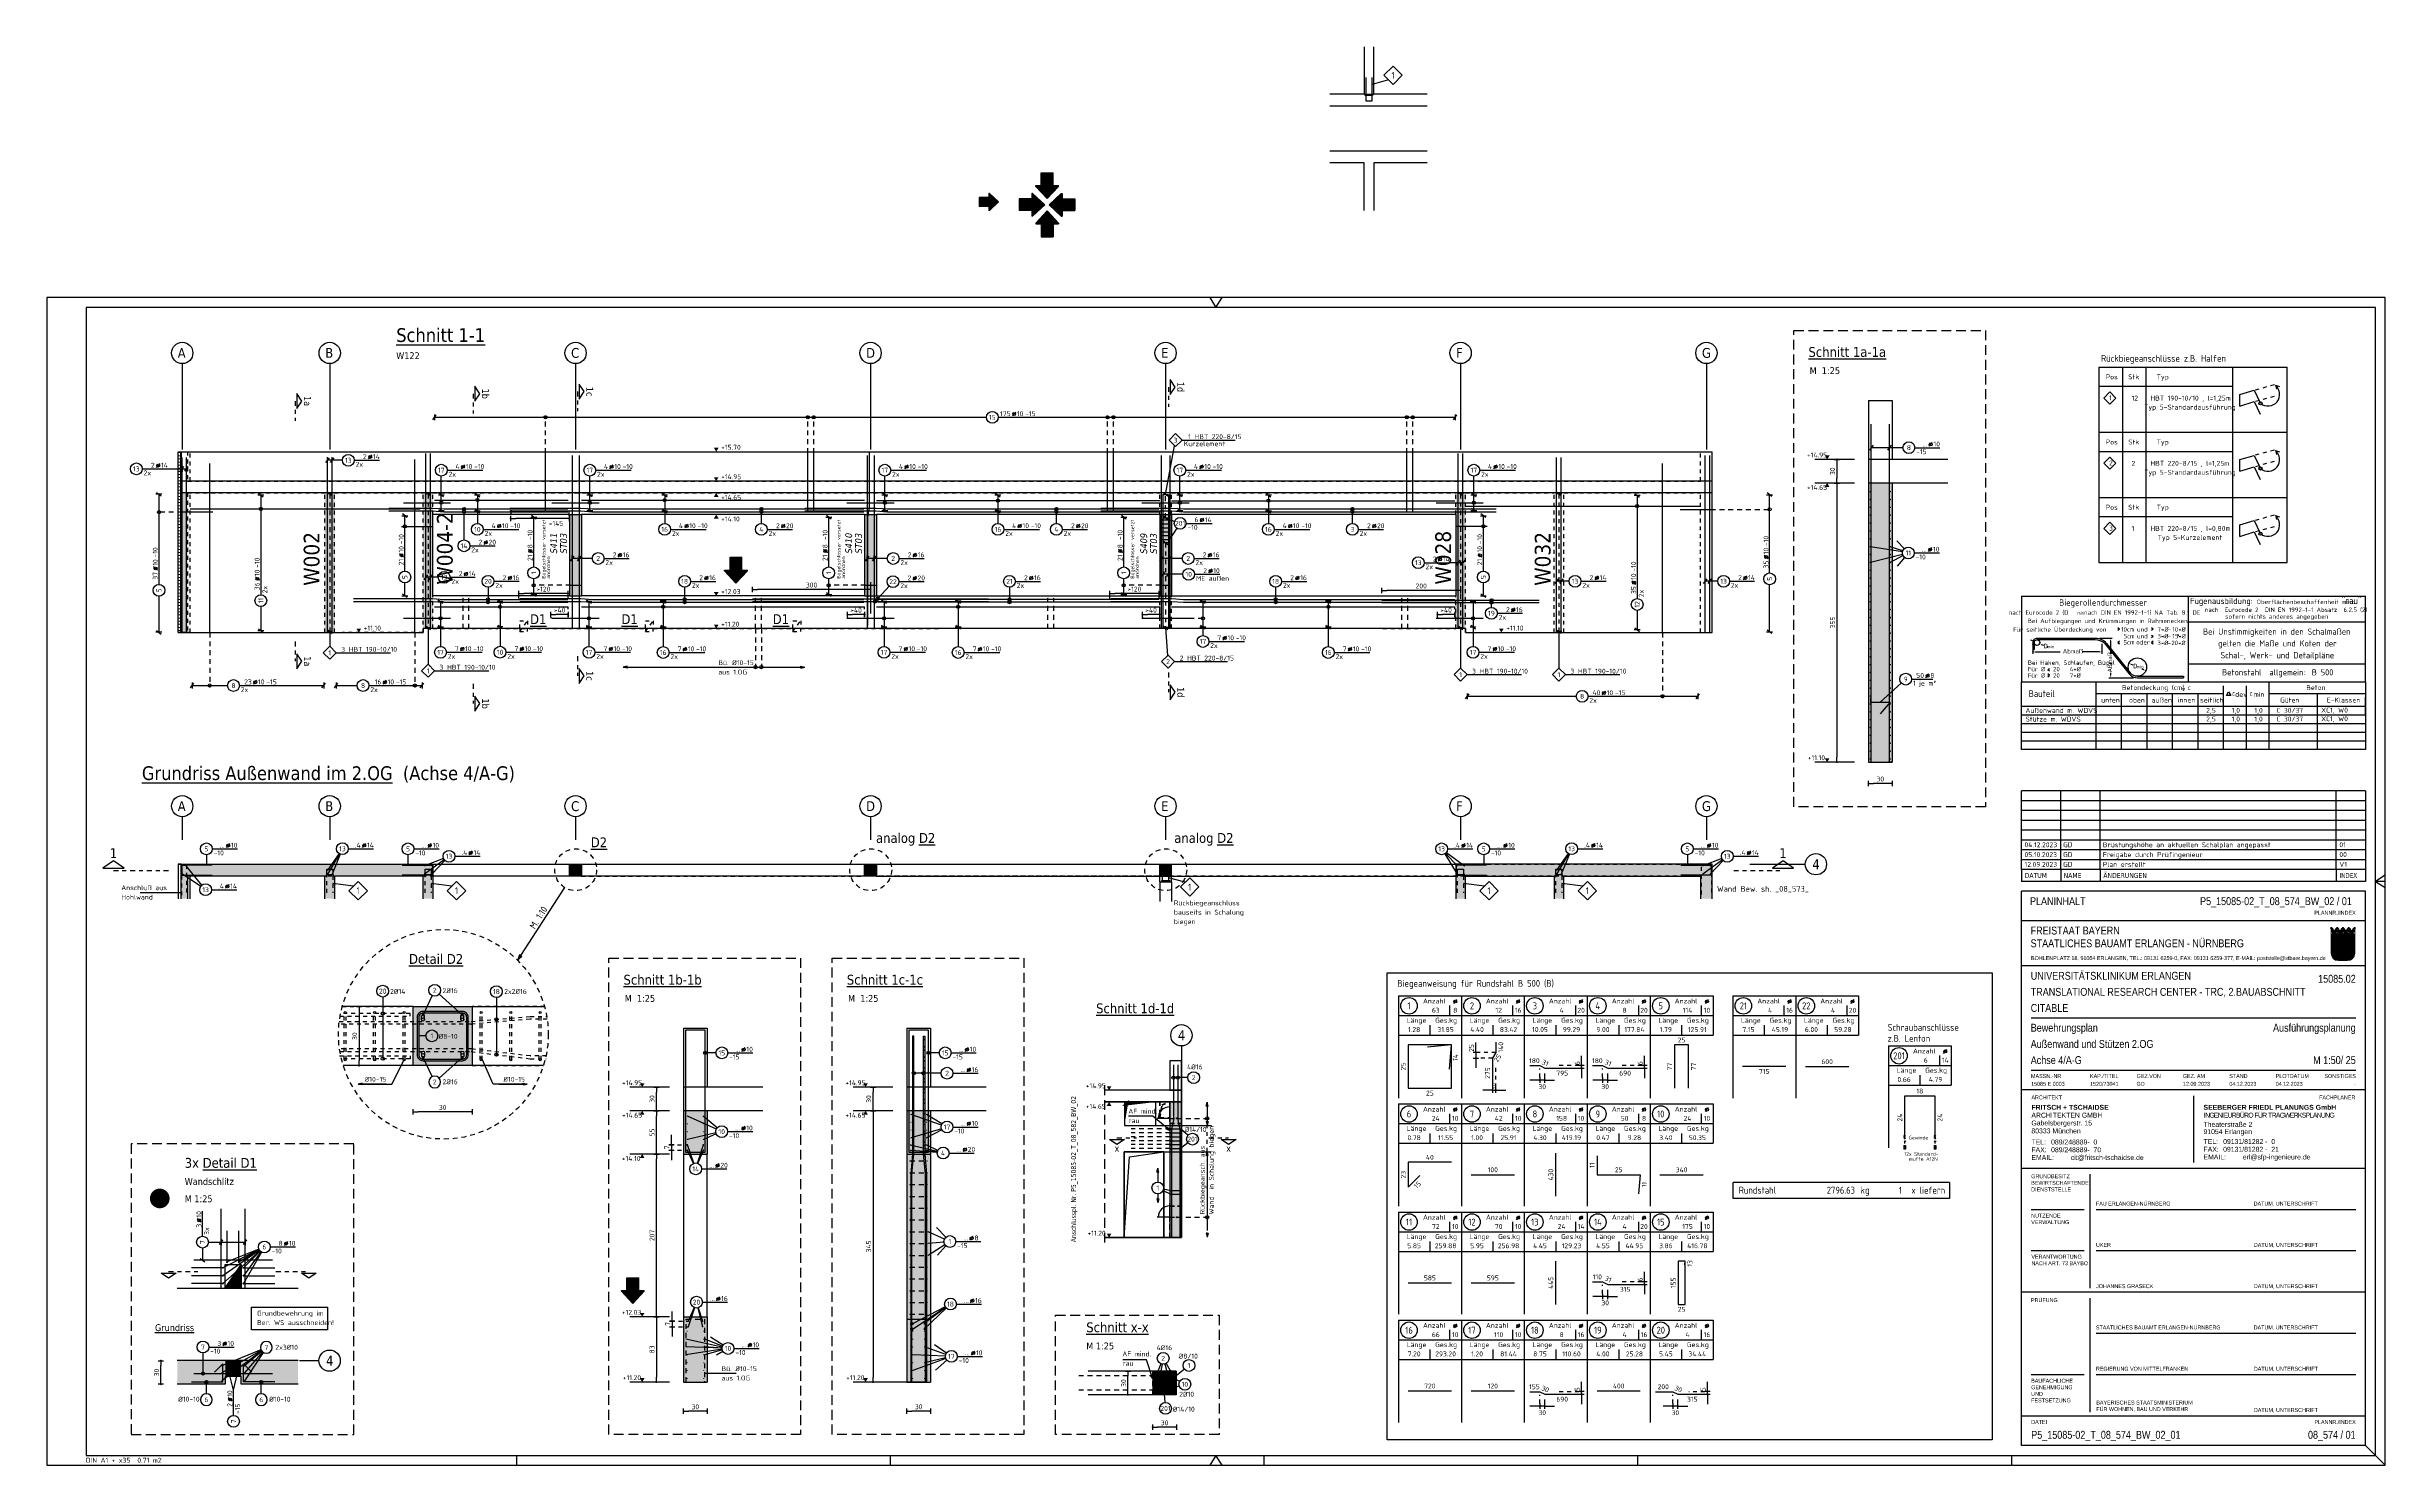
# Model space of a CAD drawing. Extents: x 28 to 142, y -30 to 32.
# Drawn here: x 40 to 99.4, y -19 to 17.1 of the extents above; entities that cross this region are included whole.
import ezdxf
from ezdxf.enums import TextEntityAlignment as Align

# ---------------------------------------------------------------- set-up
doc = ezdxf.new("R2010")
doc.units = 0
doc.header["$LTSCALE"] = 0.5
for name, pattern in [('AUSGEZOGEN', [1000.01, 1000, 0.01]), ('DASHDOT2', [0.5, 0.25, -0.125, 0, -0.125]), ('DASHDOTSMALL', [1.05, 0.5, -0.25, 0.05, -0.25]), ('DOT', [0.175, 0.05, -0.125]), ('GESTRICHELT', [0.75, 0.5, -0.25]), ('HIDDEN', [0.375, 0.25, -0.125]), ('HIDDEN2', [0.187, 0.125, -0.062]), ('HIDDEN4', [0.12, 0.02, -0.1]), ('PUNKT', [0.175, 0.05, -0.125]), ('STRICHLINIE', [0.75, 0.5, -0.25]), ('STRICHPUNKT2', [0.55, 0.25, -0.125, 0.05, -0.125]), ('VERDECKT', [0.375, 0.25, -0.125])]:
    doc.linetypes.add(name, pattern=pattern)
for name, color, linetype in [('40 A Plankopf Text F+T', 7, 'Continuous'), ('ACHSEN', 7, 'Continuous'), ('AFU', 7, 'Continuous'), ('BET-ANS', 7, 'Continuous'), ('BETON', 7, 'Continuous'), ('Brüstung DG', 7, 'Continuous'), ('Brüstung EG', 7, 'Continuous'), ('DETAIL', 7, 'Continuous'), ('DRUEBER', 7, 'Continuous'), ('EG', 7, 'Continuous'), ('grau_dunkel', 7, 'Continuous'), ('grau_hell', 7, 'Continuous'), ('grau_mittel', 7, 'Continuous'), ('HBT', 7, 'Continuous'), ('HILFE', 7, 'Continuous'), ('INDEX', 7, 'Continuous'), ('koten', 7, 'Continuous'), ('LENTON', 7, 'Continuous'), ('MASSE', 7, 'Continuous'), ('OBJEKT', 7, 'Continuous'), ('RAHMEN', 7, 'Continuous'), ('RND', 7, 'Continuous'), ('RND_BILD', 7, 'Continuous'), ('SCHATTEN', 15, 'Continuous'), ('SCHNITTE', 7, 'Continuous'), ('SCHRAFF', 7, 'Continuous'), ('SFP_Achsen', 7, 'Continuous'), ('STAHL', 7, 'Continuous'), ('STEMPEL', 7, 'Continuous'), ('TEXT', 7, 'Continuous'), ('VERDECKT', 7, 'Continuous'), ('WBZ', 7, 'Continuous'), ('WD', 7, 'Continuous')]:
    doc.layers.add(name, color=color, linetype=linetype)
doc.layers.add('NOPLOT', color=7, linetype='Continuous', plot=False)
doc.layers.add('zila_01_rb_02_stb-fertig_05_schraff', color=144, linetype='Continuous', lineweight=9)
doc.styles.add('ERSTELLTER_STIL_3', font='arial.ttf')
doc.styles.add('ERSTELLTER_STIL_4', font='arialbd.ttf')
doc.styles.add('helv', font='tahoma.ttf')
doc.styles.add('liste', font='isocp-e.shx')
doc.styles.add('plankopf_ArialN', font='ARIALN.TTF')
doc.styles.add('txt', font='isocp.shx')
doc.linetypes.add('AFU_50K', pattern='A,0.15,["/",Standard,S=0.2,R=0,X=-0.01,Y=-0.1],0.07,["/",Standard,S=0.2,R=0,X=-0.01,Y=-0.1],0.15', length=0.37)
doc.linetypes.add('AFU_50L', pattern='A,0.75,["/",Standard,S=0.2,R=0,X=-0.01,Y=-0.1],0.07,["/",Standard,S=0.2,R=0,X=-0.01,Y=-0.1],0.75', length=1.57)
doc.linetypes.add('AFU_50S', pattern='A,0,-0.15,["/",Standard,S=0.2,R=0,X=-0.01,Y=-0.1],0,-0.07,["/",Standard,S=0.2,R=0,X=-0.01,Y=-0.1],-0.15', length=0.37)
doc.dimstyles.new('DOT_I', dxfattribs={"dimscale": 0.5, "dimtxt": 0.25, "dimasz": 0.25, "dimexe": 0.1, "dimexo": 0.3, "dimgap": 0.1, "dimtad": 1, "dimdec": 3, "dimzin": 3, "dimtxsty": 'txt', "dimblk": 'DOT', "dimblk1": 'DOT', "dimblk2": 'DOT', "dimsah": 1, "dimcen": 0.1, "dimse1": 1, "dimse2": 1, "dimazin": 0, "dimtfac": 1, "dimtdec": 4, "dimtix": 1, "dimtmove": 2, "dimatfit": 3, "dimfxl": 0, "dimtvp": 1, "dimtolj": 1, "dimtzin": 0, "dimarcsym": 0})
pattern_1 = [(0, (-322.07857, -163.97815), (8e-17, 0.254), [])]
pattern_2 = [(45, (-33.12718, -15.3855), (-0.13470384, 0.13470384), []), (45, (-33.03737, -15.3855), (-0.13470384, 0.13470384), [])]

# ---------------------------------------------------------------- blocks, each defined once
blk = doc.blocks.new('OKRD_O')
at = {"color": 0, "linetype": 'ByBlock'}
blk.add_solid([(-0.12, 0.2), (0.12, 0.2), (0, 0)], dxfattribs=at)
at = {"color": 0, "linetype": 'ByBlock', "style": 'txt'}
blk.add_attdef('OKRD', (0.25, 0.1), '', height=0.25, dxfattribs=at)
blk = doc.blocks.new('OKRD_U')
at = {"color": 0, "linetype": 'ByBlock'}
blk.add_solid([(-0.12, -0.2), (0.12, -0.2), (0, 0)], dxfattribs=at)
at = {"color": 0, "linetype": 'ByBlock', "style": 'txt'}
blk.add_attdef('OKRD', (0.25, -0.35), '', height=0.25, dxfattribs=at)
blk = doc.blocks.new('Bundeslandwappen')
at = {"lineweight": 9, "true_color": 0xffffff}
for points in [[(-5.8, 16.5), (-6, 16.5), (-6, 16.3), (-5.8, 16.3)], [(-5.1, 15.7), (-5.3, 15.7), (-5.3, 15.5), (-5.1, 15.5)], [(-3.5, 15.7), (-3.7, 15.7), (-3.7, 15.5), (-3.5, 15.5)], [(-2.8, 16.5), (-3, 16.5), (-3, 16.3), (-2.8, 16.3)], [(-2.2, 15.7), (-2.4, 15.7), (-2.4, 15.5), (-2.2, 15.5)], [(-0.6, 15.7), (-0.8, 15.7), (-0.8, 15.5), (-0.6, 15.5)], [(0.1, 16.5), (-0.1, 16.5), (-0.1, 16.3), (0.1, 16.3)], [(0.8, 15.7), (0.6, 15.7), (0.6, 15.5), (0.8, 15.5)], [(2.4, 15.7), (2.2, 15.7), (2.2, 15.5), (2.4, 15.5)], [(3, 16.5), (2.8, 16.5), (2.8, 16.3), (3, 16.3)], [(3.7, 15.7), (3.5, 15.7), (3.5, 15.5), (3.7, 15.5)], [(5.3, 15.7), (5.1, 15.7), (5.1, 15.5), (5.3, 15.5)], [(6, 16.5), (5.8, 16.5), (5.8, 16.3), (6, 16.3)]]:
    blk.add_hatch(color=7, dxfattribs=at).paths.add_polyline_path(points)
at = {"true_color": 0xffffff}
for points in [[(-5.3, 12.6), (-5.7, 12.6), (-5.7, 12.2), (-5.1, 12)], [(-1.4, 10.7), (-5.1, 12), (-3.6, 8.4), (0.1, 7.1)], [(0.9, 12.6), (-2.2, 12.6), (-1.4, 10.7), (2.2, 9.4)], [(4, 12.6), (1.7, 12.6), (4.4, 11.6)], [(-3.6, 8.4), (-5.7, 9.2), (-5.7, 6.2), (-2.1, 4.9)], [(-5.7, 6.1), (-5.7, 3.7, 0.041392), (-5.7, 3.1), (-4.2, 2.6)], [(-0.6, 1.3), (-4.2, 2.6), (-3.3, 0.4, 0.073774), (-2.3, 0.3), (-0.1, 0.3)], [(1.6, 3.6), (-2.1, 4.9), (-0.6, 1.3), (2.4, 0.3, 0.043654), (2.9, 0.4)], [(3.7, 5.8), (0.1, 7.1), (1.6, 3.6), (5.2, 2.3)], [(5.7, 8.1), (2.2, 9.4), (3.7, 5.8), (5.7, 5.1)], [(5.7, 11.2), (4.4, 11.6), (5.7, 8.5)]]:
    blk.add_hatch(color=7, dxfattribs=at).paths.add_polyline_path(points)
at = {"lineweight": 9}
h = blk.add_hatch(dxfattribs=at)
h.set_pattern_fill('ANSI31', color=256, scale=0.08, angle=315, style=0)
h.set_pattern_definition(pattern_1)
h.paths.add_polyline_path([(-5.1, 12), (-5.7, 12.2), (-5.7, 9.2), (-3.6, 8.4)])
h = blk.add_hatch(dxfattribs=at)
h.set_pattern_fill('ANSI31', color=256, scale=0.08, angle=315, style=0)
h.set_pattern_definition(pattern_1)
h.paths.add_polyline_path([(-2.2, 12.6), (-5.3, 12.6), (-5.1, 12), (-1.4, 10.7)])
h = blk.add_hatch(dxfattribs=at)
h.set_pattern_fill('ANSI31', color=256, scale=0.08, angle=315, style=0)
h.set_pattern_definition(pattern_1)
h.paths.add_polyline_path([(4.4, 11.6), (1.7, 12.6), (0.9, 12.6), (2.2, 9.4), (5.7, 8.1), (5.7, 8.5)])
h = blk.add_hatch(dxfattribs=at)
h.set_pattern_fill('ANSI31', color=256, scale=0.08, angle=315, style=0)
h.set_pattern_definition(pattern_1)
h.paths.add_polyline_path([(5.7, 12.6), (4, 12.6), (4.4, 11.6), (5.7, 11.2)])
h = blk.add_hatch(dxfattribs=at)
h.set_pattern_fill('ANSI31', color=256, scale=0.08, angle=315, style=0)
h.set_pattern_definition(pattern_1)
h.paths.add_polyline_path([(-2.1, 4.9), (-5.7, 6.2), (-5.7, 6.1), (-4.2, 2.6), (-0.6, 1.3)])
h = blk.add_hatch(dxfattribs=at)
h.set_pattern_fill('ANSI31', color=256, scale=0.08, angle=315, style=0)
h.set_pattern_definition(pattern_1)
h.paths.add_polyline_path([(-4.2, 2.6), (-5.7, 3.1, 0.285055), (-3.3, 0.4)])
h = blk.add_hatch(dxfattribs=at)
h.set_pattern_fill('ANSI31', color=256, scale=0.08, angle=315, style=0)
h.set_pattern_definition(pattern_1)
h.paths.add_polyline_path([(0.1, 7.1), (-3.6, 8.4), (-2.1, 4.9), (1.6, 3.6)])
h = blk.add_hatch(dxfattribs=at)
h.set_pattern_fill('ANSI31', color=256, scale=0.08, angle=315, style=0)
h.set_pattern_definition(pattern_1)
h.paths.add_polyline_path([(2.2, 9.4), (-1.4, 10.7), (0.1, 7.1), (3.7, 5.8)])
h = blk.add_hatch(dxfattribs=at)
h.set_pattern_fill('ANSI31', color=256, scale=0.08, angle=315, style=0)
h.set_pattern_definition(pattern_1)
h.paths.add_polyline_path([(-0.6, 1.3), (-0.1, 0.3), (2.3, 0.3, 0.004354), (2.4, 0.3)])
h = blk.add_hatch(dxfattribs=at)
h.set_pattern_fill('ANSI31', color=256, scale=0.08, angle=315, style=0)
h.set_pattern_definition(pattern_1)
h.paths.add_polyline_path([(5.3, 2.1), (5.2, 2.3), (1.6, 3.6), (2.9, 0.4, 0.22704)])
h = blk.add_hatch(dxfattribs=at)
h.set_pattern_fill('ANSI31', color=256, scale=0.08, angle=315, style=0)
h.set_pattern_definition(pattern_1)
h.paths.add_polyline_path([(5.7, 5.1), (3.7, 5.8), (5.2, 2.3), (5.4, 2.2, 0.111178), (5.7, 3.7)])
for p, q in [((-6, 16.1), (-6, 3.7)), ((-6, 13.3), (6, 13.3)), ((-6, 12.9), (6, 12.9)), ((-5.7, 12.6), (-5.7, 3.7)), ((-5.7, 12.6), (5.7, 12.6)), ((-5.7, 12.2), (5.7, 8.1)), ((-5.6, 16.6), (-5.6, 16.7)), ((-5.6, 15), (-5.6, 15.2)), ((-5.3, 15.2), (-5.3, 15)), ((-4.7, 14.5), (-5.3, 14.5)), ((-5.3, 12.6), (-0.1, 0.3)), ((-4.1, 14.5), (-3.5, 14.5)), ((-3.5, 15.2), (-3.5, 15)), ((-3.4, 13.9), (-2.9, 14.2)), ((-2.9, 13.6), (-3.4, 13.9)), ((-3.2, 16.6), (-3.2, 16.7)), ((-3.2, 15), (-3.2, 15.2)), ((-2.9, 15.6), (-2.9, 14.5)), ((-2.9, 14.2), (-2.5, 13.9)), ((-2.5, 13.9), (-2.9, 13.6)), ((-2.7, 16.6), (-2.7, 16.7)), ((-2.7, 15), (-2.7, 15.2)), ((-2.4, 15.2), (-2.4, 15)), ((-1.7, 14.5), (-2.3, 14.5)), ((-2.2, 12.6), (2.9, 0.4)), ((-1.2, 14.5), (-0.6, 14.5)), ((-0.5, 15.2), (-0.5, 15)), ((0, 14.2), (-0.4, 13.9)), ((-0.4, 13.9), (0, 13.6)), ((-0.3, 16.6), (-0.2, 16.7)), ((-0.2, 15), (-0.2, 15.2)), ((0, 15.6), (0, 14.5)), ((0.4, 13.9), (0, 14.2)), ((0, 13.6), (0.4, 13.9)), ((0.3, 16.6), (0.2, 16.7)), ((0.2, 15), (0.2, 15.2)), ((0.5, 15.2), (0.5, 15)), ((1.2, 14.5), (0.6, 14.5)), ((0.9, 12.6), (5.3, 2.1)), ((1.7, 14.5), (2.3, 14.5)), ((1.7, 12.6), (5.7, 11.2)), ((2.4, 15.2), (2.4, 15)), ((2.9, 14.2), (2.5, 13.9)), ((2.5, 13.9), (2.9, 13.6)), ((2.7, 16.6), (2.7, 16.7)), ((2.7, 15), (2.7, 15.2)), ((2.9, 15.6), (2.9, 14.5)), ((3.4, 13.9), (2.9, 14.2)), ((2.9, 13.6), (3.4, 13.9)), ((3.2, 16.6), (3.2, 16.7)), ((3.2, 15), (3.2, 15.2)), ((3.5, 15.2), (3.5, 15)), ((4.1, 14.5), (3.5, 14.5)), ((4, 12.6), (5.7, 8.5)), ((4.7, 14.5), (5.3, 14.5)), ((5.3, 15.2), (5.3, 15)), ((5.6, 16.6), (5.6, 16.7)), ((5.6, 15), (5.6, 15.2)), ((5.7, 3.7), (5.7, 12.6)), ((6, 3.7), (6, 16.1)), ((-5.7, 9.2), (5.7, 5.1)), ((-5.7, 6.2), (5.4, 2.2)), ((-5.7, 6.1), (-3.3, 0.4)), ((-5.7, 3.1), (2.4, 0.3)), ((-2.3, 0.3), (2.3, 0.3)), ((-2.3, 0), (2.3, 0))]:
    blk.add_line(p, q, dxfattribs=at)
for points in [[(-5.8, 16.3), (-6, 16.3), (-6, 16.5), (-5.8, 16.5)], [(-5.1, 15.5), (-5.3, 15.5), (-5.3, 15.7), (-5.1, 15.7)], [(-4.1, 13.7), (-4.8, 13.7), (-4.8, 14.1), (-4.1, 14.1)], [(-3.7, 15.5), (-3.5, 15.5), (-3.5, 15.7), (-3.7, 15.7)], [(-2.8, 16.3), (-3, 16.3), (-3, 16.5), (-2.8, 16.5)], [(-2.2, 15.5), (-2.4, 15.5), (-2.4, 15.7), (-2.2, 15.7)], [(-1.8, 13.7), (-1, 13.7), (-1, 14.1), (-1.8, 14.1)], [(-0.8, 15.5), (-0.6, 15.5), (-0.6, 15.7), (-0.8, 15.7)], [(0.1, 16.3), (-0.1, 16.3), (-0.1, 16.5), (0.1, 16.5)], [(0.8, 15.5), (0.6, 15.5), (0.6, 15.7), (0.8, 15.7)], [(1.8, 13.7), (1, 13.7), (1, 14.1), (1.8, 14.1)], [(2.2, 15.5), (2.4, 15.5), (2.4, 15.7), (2.2, 15.7)], [(3, 16.3), (2.8, 16.3), (2.8, 16.5), (3, 16.5)], [(3.7, 15.5), (3.5, 15.5), (3.5, 15.7), (3.7, 15.7)], [(4.1, 13.7), (4.8, 13.7), (4.8, 14.1), (4.1, 14.1)], [(5.1, 15.5), (5.3, 15.5), (5.3, 15.7), (5.1, 15.7)], [(5.8, 16.3), (6, 16.3), (6, 16.5), (5.8, 16.5)]]:
    blk.add_lwpolyline(points, close=True, dxfattribs=at)
for centre in [(-5.3, 13.9), (-3.7, 13.9), (-2.2, 13.9), (-0.7, 13.9), (0.7, 13.9), (2.2, 13.9), (3.7, 13.9), (5.3, 13.9)]:
    blk.add_circle(centre, 0.123, dxfattribs=at)
for centre, radius, start, end in [((-5.9, 16.5), 0.362, 44.6681, 253.1183), ((-5.7, 16.7), 0.05, 6.6615, 44.6681), ((-5.6, 16.6), 0.05, 186.6615, 265.6209), ((-5.6, 16.3), 0.281, 346.0232, 85.6209), ((-5.4, 16), 0.179, 74.7883, 15.1356), ((-5.5, 15.2), 0.157, 3.2756, 179.5521), ((-5.2, 15), 0.453, 182.8328, 261.3043), ((-5.4, 16.2), 0.05, 254.7883, 346.0232), ((-5.2, 16), 0.05, 93.0633, 195.1356), ((-5.3, 15.2), 0.191, 249.6358, 3.0857), ((-5.2, 15.9), 0.224, 350.9542, 93.0633), ((-5, 15.2), 0.05, 82.9467, 183.0857), ((-5, 15.5), 0.249, 262.9467, 77.8855), ((-4.9, 15.8), 0.05, 170.9542, 257.8855), ((-4.6, 14.9), 0.224, 71.4, 0), ((-4.7, 14.9), 0.312, 275.9649, 353.9773), ((-4.4, 15.2), 0.208, 317.0775, 222.9225), ((-4.2, 14.9), 0.224, 180, 108.6), ((-4.1, 14.9), 0.312, 186.0227, 264.0351), ((-3.8, 15.5), 0.249, 102.1145, 277.0533), ((-3.9, 15.8), 0.05, 282.1145, 9.0458), ((-3.6, 15.9), 0.224, 86.9367, 189.0458), ((-3.8, 15.2), 0.05, 356.9143, 97.0533), ((-3.5, 15.2), 0.191, 176.9143, 290.3642), ((-3.4, 16), 0.179, 164.8644, 105.2117), ((-3.6, 16), 0.05, 344.8644, 86.9367), ((-3.2, 16.3), 0.281, 94.3791, 193.9768), ((-3.4, 16.2), 0.05, 193.9768, 285.2117), ((-3.3, 15.2), 0.157, 0.4479, 176.7244), ((-3.6, 15), 0.453, 278.6957, 357.1672), ((-2.9, 16.6), 0.264, 24.0166, 155.3409), ((-3.1, 16.7), 0.05, 155.2288, 173.3385), ((-3.2, 16.6), 0.05, 274.3791, 353.3385), ((-2.7, 16.7), 0.05, 6.6615, 24.0166), ((-2.6, 16.6), 0.05, 186.6615, 265.6209), ((-2.5, 16), 0.179, 74.7883, 15.1356), ((-2.6, 15.2), 0.157, 3.2756, 179.5521), ((-2.3, 15), 0.453, 182.8328, 261.3043), ((-2.7, 16.3), 0.281, 346.0232, 85.6209), ((-2.4, 16.2), 0.05, 254.7883, 346.0232), ((-2.3, 15.2), 0.191, 249.6358, 3.0857), ((-2.3, 15.9), 0.224, 350.9542, 93.0633), ((-2.3, 16), 0.05, 93.0633, 195.1356), ((-2.1, 15.5), 0.249, 262.9467, 77.8855), ((-2.1, 15.2), 0.05, 82.9467, 183.0857), ((-2, 15.8), 0.05, 170.9542, 257.8855), ((-1.7, 14.9), 0.224, 71.4, 0), ((-1.5, 15.2), 0.208, 317.0775, 222.9225), ((-1.8, 14.9), 0.312, 275.9649, 353.9773), ((-1.2, 14.9), 0.224, 180, 108.6), ((-1.2, 14.9), 0.312, 186.0227, 264.0351), ((-0.9, 15.5), 0.249, 102.1145, 277.0533), ((-0.7, 15.9), 0.224, 86.9367, 189.0458), ((-0.9, 15.8), 0.05, 282.1145, 9.0458), ((-0.8, 15.2), 0.05, 356.9143, 97.0533), ((-0.6, 15.2), 0.191, 176.9143, 290.3642), ((-0.7, 16), 0.05, 344.8644, 86.9367), ((-0.3, 16.3), 0.281, 94.3791, 193.9768), ((-0.4, 16), 0.179, 164.8644, 105.2117), ((-0.5, 16.2), 0.05, 193.9768, 285.2117), ((-0.7, 15), 0.453, 278.6957, 357.1672), ((-0.4, 15.2), 0.157, 0.4479, 176.7244), ((-0.3, 16.6), 0.05, 274.3791, 353.3385), ((0, 16.6), 0.264, 24.0166, 155.3409), ((-0.2, 16.7), 0.05, 155.2288, 173.3385), ((0.2, 16.7), 0.05, 6.6615, 24.0166), ((0.4, 15.2), 0.157, 3.2756, 179.5521), ((0.7, 15), 0.453, 182.8328, 261.3043), ((0.3, 16.6), 0.05, 186.6615, 265.6209), ((0.3, 16.3), 0.281, 346.0232, 85.6209), ((0.4, 16), 0.179, 74.7883, 15.1356), ((0.5, 16.2), 0.05, 254.7883, 346.0232), ((0.6, 15.2), 0.191, 249.6358, 3.0857), ((0.7, 16), 0.05, 93.0633, 195.1356), ((0.7, 15.9), 0.224, 350.9542, 93.0633), ((0.8, 15.2), 0.05, 82.9467, 183.0857), ((0.9, 15.5), 0.249, 262.9467, 77.8855), ((0.9, 15.8), 0.05, 170.9542, 257.8855), ((1.2, 14.9), 0.224, 71.4, 0), ((1.2, 14.9), 0.312, 275.9649, 353.9773), ((1.5, 15.2), 0.208, 317.0775, 222.9225), ((1.7, 14.9), 0.224, 180, 108.6), ((1.8, 14.9), 0.312, 186.0227, 264.0351), ((2.1, 15.5), 0.249, 102.1145, 277.0533), ((2.3, 15.9), 0.224, 86.9367, 189.0458), ((2, 15.8), 0.05, 282.1145, 9.0458), ((2.1, 15.2), 0.05, 356.9143, 97.0533), ((2.3, 15.2), 0.191, 176.9143, 290.3642), ((2.5, 16), 0.179, 164.8644, 105.2117), ((2.3, 16), 0.05, 344.8644, 86.9367), ((2.3, 15), 0.453, 278.6957, 357.1672), ((2.7, 16.3), 0.281, 94.3791, 193.9768), ((2.4, 16.2), 0.05, 193.9768, 285.2117), ((2.6, 15.2), 0.157, 0.4479, 176.7244), ((2.6, 16.6), 0.05, 274.3791, 353.3385), ((2.9, 16.6), 0.264, 24.0166, 155.3409), ((2.7, 16.7), 0.05, 155.2288, 173.3385), ((3.1, 16.7), 0.05, 6.6615, 24.0166), ((3.2, 16.6), 0.05, 186.6615, 265.6209), ((3.2, 16.3), 0.281, 346.0232, 85.6209), ((3.4, 16), 0.179, 74.7883, 15.1356), ((3.3, 15.2), 0.157, 3.2756, 179.5521), ((3.6, 15), 0.453, 182.8328, 261.3043), ((3.4, 16.2), 0.05, 254.7883, 346.0232), ((3.6, 16), 0.05, 93.0633, 195.1356), ((3.5, 15.2), 0.191, 249.6358, 3.0857), ((3.6, 15.9), 0.224, 350.9542, 93.0633), ((3.8, 15.2), 0.05, 82.9467, 183.0857), ((3.8, 15.5), 0.249, 262.9467, 77.8855), ((3.9, 15.8), 0.05, 170.9542, 257.8855), ((4.2, 14.9), 0.224, 71.4, 0), ((4.1, 14.9), 0.312, 275.9649, 353.9773), ((4.4, 15.2), 0.208, 317.0775, 222.9225), ((4.6, 14.9), 0.224, 180, 108.6), ((4.7, 14.9), 0.312, 186.0227, 264.0351), ((5, 15.5), 0.249, 102.1145, 277.0533), ((4.9, 15.8), 0.05, 282.1145, 9.0458), ((5.2, 15.9), 0.224, 86.9367, 189.0458), ((5, 15.2), 0.05, 356.9143, 97.0533), ((5.3, 15.2), 0.191, 176.9143, 290.3642), ((5.4, 16), 0.179, 164.8644, 105.2117), ((5.2, 16), 0.05, 344.8644, 86.9367), ((5.6, 16.3), 0.281, 94.3791, 193.9768), ((5.4, 16.2), 0.05, 193.9768, 285.2117), ((5.5, 15.2), 0.157, 0.4479, 176.7244), ((5.2, 15), 0.453, 278.6957, 357.1672), ((5.9, 16.5), 0.362, 286.8817, 135.3319), ((5.7, 16.7), 0.05, 135.3319, 173.3385), ((5.6, 16.6), 0.05, 274.3791, 353.3385), ((-2.3, 3.7), 3.7, 180, 270), ((-2.3, 3.7), 3.4, 180, 270), ((2.3, 3.7), 3.7, 270, 0), ((2.3, 3.7), 3.4, 270, 0)]:
    blk.add_arc(centre, radius, start, end, dxfattribs=at)
blk = doc.blocks.new('Plankopf_PU')
for p, q in [((-18.5, 25.4), (-18.5, 27.7)), ((-1, 27.7), (-18.5, 27.7)), ((-1, 27.7), (-18.5, 27.7)), ((-1, 25.4), (-1, 27.7)), ((-1, 25.4), (-18.5, 25.4)), ((-1, 25.4), (-18.5, 25.4)), ((-18.5, 19.1), (-18.5, 25.4)), ((-1, 19.1), (-1, 25.4)), ((-1.5, 22.75), (-18, 22.75)), ((-18.5, 15.1), (-18.5, 19.1)), ((-1, 19.1), (-18.5, 19.1)), ((-18, 20.1), (-1.5, 20.1)), ((-1, 15.1), (-1, 19.1)), ((-9.75, 18.8), (-9.75, 15.4)), ((-1, 15.1), (-18.5, 15.1)), ((-1, 15.1), (-18.5, 15.1)), ((-18.5, 8.8), (-18.5, 15.1)), ((-15, 9), (-15, 14.8)), ((-1, 8.8), (-1, 15.1)), ((-15.3, 13), (-18, 13)), ((-1.5, 13), (-14.7, 13)), ((-15.3, 10.9), (-18, 10.9)), ((-1.5, 10.9), (-14.7, 10.9)), ((-18.5, 2.5), (-18.5, 8.8)), ((-1, 8.8), (-18.5, 8.8)), ((-15, 2.7), (-15, 8.5)), ((-1, 2.5), (-1, 8.8)), ((-1.5, 6.7), (-14.7, 6.7)), ((-15.3, 4.6), (-18, 4.6)), ((-1.5, 4.6), (-14.7, 4.6)), ((-1, 2.5), (-18.5, 2.5)), ((-18.5, 1), (-18.5, 2.5)), ((-1, 2.5), (-18.5, 2.5)), ((-1, 1), (-1, 2.5)), ((-1, 1), (-18.5, 1))]:
    blk.add_line(p, q)
at = {"xscale": 0.1, "yscale": 0.1, "zscale": 0.1}
blk.add_blockref('Bundeslandwappen', (-2.15, 25.67), dxfattribs=at)
at = {"linetype": 'AUSGEZOGEN', "lineweight": 35, "style": 'plankopf_ArialN'}
for s, height, p in [('FREISTAAT BAYERN', 0.4, (-18.03, 27.4)), ('PRÜFUNG', 0.2, (-18.01, 8.5))]:
    blk.add_text(s, height=height, dxfattribs=at).set_placement(p, align=Align.TOP_LEFT)
blk.add_text('STAATLICHES BAUAMT ERLANGEN - NÜRNBERG', height=0.4, dxfattribs=at).set_placement((-18.03, 26.55), align=Align.MIDDLE_LEFT)
at = {"style": 'plankopf_ArialN'}
for s, p in [('BOHLENPLATZ 18, 91054 ERLANGEN, TEL.: 09131 6259-0, FAX: 09131 6259-377, E-MAIL: poststelle@stbaer.bayern.de', (-18.01, 25.7)), ('MASSN.-NR', (-18.01, 19.7)), ('KAP./TITEL', (-15.01, 19.7)), ('GEZ.VON', (-12.64, 19.7)), ('GEZ. AM', (-10.29, 19.7)), ('STAND', (-7.93, 19.7)), ('PLOTDATUM', (-5.57, 19.7)), ('FAU ERLANGEN-NÜRNBERG', (-14.71, 13.21)), ('DATUM, UNTERSCHRIFT', (-6.69, 13.21)), ('UKER', (-14.71, 11.11)), ('DATUM, UNTERSCHRIFT', (-6.68, 11.11)), ('JOHANNES GRASECK', (-14.7, 9.01)), ('DATUM, UNTERSCHRIFT', (-6.68, 9.01)), ('STAATLICHES BAUAMT ERLANGEN-NÜRNBERG', (-14.71, 6.91)), ('DATUM, UNTERSCHRIFT', (-6.69, 6.91)), ('REGIERUNG VON MITTELFRANKEN', (-14.71, 4.81)), ('DATUM, UNTERSCHRIFT', (-6.68, 4.81)), ('DATUM, UNTERSCHRIFT', (-6.68, 2.71)), ('DATEI', (-18, 2.1))]:
    blk.add_text(s, height=0.2, dxfattribs=at).set_placement(p)
for s, p in [('SONSTIGES', (-1.49, 19.7)), ('PLANNR./INDEX', (-1.5, 2.1))]:
    blk.add_text(s, height=0.2, dxfattribs=at).set_placement(p, align=Align.RIGHT)
at = {"linetype": 'AUSGEZOGEN', "lineweight": 35, "style": 'plankopf_ArialN'}
blk.add_text('ARCHITEKT', height=0.2, dxfattribs=at).set_placement((-17.99, 18.61))
blk.add_text('FACHPLANER', height=0.2, dxfattribs=at).set_placement((-1.52, 18.61), align=Align.RIGHT)
at = {"insert": (-5.57, 19.3), "char_height": 0.2, "attachment_point": 7, "style": 'plankopf_ArialN'}
blk.add_mtext('04.12.2023', dxfattribs=at)
at = {"char_height": 0.2, "attachment_point": 1, "style": 'plankopf_ArialN'}
for s, insert, width in [('GRUNDBESITZ\\PBEWIRTSCHAFTENDE DIENSTSTELLE', (-18, 14.8), 2.5), ('NUTZENDE^JVERWALTUNG', (-18, 12.8), 2.6984), ('VERANTWORTUNG  NACH ART. 73 BAYBO', (-17.99, 10.71), 2.6877), ('BAUFACHLICHE GENEHMIGUNG UND FESTSETZUNG', (-18, 4.4), 2.2311), ('BAYERISCHES STAATSMINISTERIUM ^JFÜR WOHNEN, BAU UND VERKEHR', (-14.69, 3.29), 9.2941)]:
    blk.add_mtext(s, dxfattribs=dict(at, insert=insert, width=width))
at = {"style": 'plankopf_ArialN'}
for tag, p in [('PROJEKTBEZEICHNUNGZ1', (-18.03, 24.58)), ('PROJEKTBEZEICHNUNGZ2', (-18.03, 23.76)), ('PROJEKTBEZEICHNUNGZ3', (-18.03, 22.94))]:
    blk.add_attdef(tag, text='', height=0.4, dxfattribs=at).set_placement(p, align=Align.BOTTOM_LEFT)
for tag, p in [('GEB.-NR', (-1.5, 24.95)), ('0.000X', (-1.51, 1.75))]:
    blk.add_attdef(tag, text='', height=0.4, dxfattribs=at).set_placement(p, align=Align.TOP_RIGHT)
for tag, p, height in [('PLANINHALTZ1', (-18.03, 22.06), 0.4), ('PLANINHALTZ2', (-18.03, 21.23), 0.4), ('PLANINHALTZ3', (-18.03, 20.41), 0.4), ('MASSN.-NR', (-18.01, 19.3), 0.2), ('KAPITEL/TITEL', (-15.01, 19.3), 0.2), ('GEZ_VON', (-12.64, 19.3), 0.2), ('GEZ_AM', (-10.29, 19.3), 0.2), ('STAND', (-7.93, 19.3), 0.2)]:
    blk.add_attdef(tag, p, '', height=height, dxfattribs=at)
for tag, height, p in [('PROJEKTKATEGORIE', 0.4, (-1.5, 21.23)), ('PLANUNGSPHASE', 0.4, (-1.5, 22.06)), ('MAßSTAB', 0.4, (-1.5, 20.41)), ('SONSTIGES', 0.2, (-1.5, 19.3))]:
    blk.add_attdef(tag, text='', height=height, dxfattribs=at).set_placement(p, align=Align.RIGHT)
at = {"layer": '40 A Plankopf Text F+T', "color": 7, "linetype": 'Continuous', "lineweight": 13, "char_height": 0.25, "attachment_point": 7}
for s, insert, style in [('\\A1;ARCHITEKTEN GMBH', (-17.99, 17.68), 'ERSTELLTER_STIL_3'), ('\\A1;FRITSCH + TSCHAIDSE ', (-17.99, 18.08), 'ERSTELLTER_STIL_4'), ('\\A1;SEEBERGER FRIEDL PLANUNGS GmbH', (-9.24, 18.08), 'ERSTELLTER_STIL_4'), ('\\A1;{\\T0.8;INGENIEURBÜRO FÜR TRAGWERKSPLANUNG}', (-9.24, 17.68), 'ERSTELLTER_STIL_3'), ('\\A1;Gabelsbergerstr. 15', (-17.99, 17.21), 'ERSTELLTER_STIL_3'), ('\\A1;80333 München', (-17.99, 16.88), 'ERSTELLTER_STIL_3'), ('\\A1;Theaterstraße 2', (-9.24, 17.21), 'ERSTELLTER_STIL_3'), ('\\A1;91054 Erlangen', (-9.24, 16.77), 'ERSTELLTER_STIL_3')]:
    blk.add_mtext(s, dxfattribs=dict(at, insert=insert, style=style))
at = {"layer": '40 A Plankopf Text F+T', "color": 7, "linetype": 'Continuous', "lineweight": 13, "char_height": 0.25, "attachment_point": 7, "line_spacing_factor": 0.945293, "style": 'ERSTELLTER_STIL_3'}
for s, insert in [('\\A1;TEL: ^I089/248889-  0\\PFAX: ^I089/248889-  70\\PEMAIL: ^Icit@fritsch-tschaidse.de', (-17.99, 15.48)), ('\\A1;TEL: ^I09131/81282 -  0\\PFAX: ^I09131/81282 -  21\\PEMAIL: ^Ierl@sfp-ingenieure.de', (-9.24, 15.48))]:
    blk.add_mtext(s, dxfattribs=dict(at, insert=insert))
blk = doc.blocks.new('Plankopf-ER')
at = {"layer": 'RAHMEN', "color": 7, "linetype": 'Continuous'}
for p, q in [((-0.5, 4.6), (-18, 4.6)), ((-18, 4.1), (-18, 4.6)), ((-0.5, 4.1), (-18, 4.1)), ((-18, 3.6), (-18, 4.1)), ((-0.5, 3.6), (-18, 3.6)), ((-18, 3.1), (-18, 3.6)), ((-16, 4.1), (-16, 4.6)), ((-16, 3.6), (-16, 4.1)), ((-16, 3.1), (-16, 3.6)), ((-14, 4.1), (-14, 4.6)), ((-14, 3.6), (-14, 4.1)), ((-14, 3.1), (-14, 3.6)), ((-2, 4.1), (-2, 4.6)), ((-2, 3.6), (-2, 4.1)), ((-2, 3.1), (-2, 3.6)), ((-0.5, 4.6), (-0.5, 4.1)), ((-0.5, 4.1), (-0.5, 3.6)), ((-0.5, 3.6), (-0.5, 3.1)), ((-0.5, 3.1), (-18, 3.1)), ((-18, 2.6), (-18, 3.1)), ((-0.5, 2.6), (-18, 2.6)), ((-18, 2.1), (-18, 2.6)), ((-16, 2.6), (-16, 3.1)), ((-16, 2.1), (-16, 2.6)), ((-14, 2.6), (-14, 3.1)), ((-14, 2.1), (-14, 2.6)), ((-2, 2.6), (-2, 3.1)), ((-2, 2.1), (-2, 2.6)), ((-0.5, 3.1), (-0.5, 2.6)), ((-0.5, 2.6), (-0.5, 2.1)), ((-0.5, 2.1), (-18, 2.1)), ((-18, 1.6), (-18, 2.1)), ((-0.5, 1.6), (-18, 1.6)), ((-18, 1.1), (-18, 1.6)), ((-16, 1.6), (-16, 2.1)), ((-16, 1.1), (-16, 1.6)), ((-14, 1.6), (-14, 2.1)), ((-14, 1.1), (-14, 1.6)), ((-2, 1.6), (-2, 2.1)), ((-2, 1.1), (-2, 1.6)), ((-0.5, 2.1), (-0.5, 1.6)), ((-0.5, 1.6), (-0.5, 1.1)), ((-0.5, 1.1), (-18, 1.1)), ((-18, 0.6), (-18, 1.1)), ((-0.5, 0.6), (-18, 0.6)), ((-18, 0.6), (-18, 0)), ((-0.5, 0), (-18, 0)), ((-16, 0.6), (-16, 1.1)), ((-16, 0.6), (-16, 0)), ((-14, 0.6), (-14, 1.1)), ((-14, 0.6), (-14, 0)), ((-2, 0.6), (-2, 1.1)), ((-2, 0.6), (-2, 0)), ((-0.5, 1.1), (-0.5, 0.6)), ((-0.5, 0.6), (-0.5, 0))]:
    blk.add_line(p, q, dxfattribs=at)
at = {"layer": 'RAHMEN', "color": 7, "linetype": 'Continuous', "style": 'txt'}
for tag, p in [('INDEX-D8', (-17.84, 4.24)), ('INDEX-D7', (-17.84, 3.74)), ('INDEX-N8', (-15.88, 4.24)), ('INDEX-N7', (-15.88, 3.74)), ('INDEX-X8', (-13.86, 4.24)), ('INDEX-X7', (-13.86, 3.74)), ('INDEX8', (-1.83, 4.24)), ('INDEX7', (-1.83, 3.74)), ('INDEX-D6', (-17.84, 3.24)), ('INDEX-D5', (-17.84, 2.74)), ('INDEX-D4', (-17.84, 2.24)), ('INDEX-N6', (-15.88, 3.24)), ('INDEX-N5', (-15.88, 2.74)), ('INDEX-N4', (-15.88, 2.24)), ('INDEX-X6', (-13.86, 3.24)), ('INDEX-X5', (-13.86, 2.74)), ('INDEX-X4', (-13.86, 2.24)), ('INDEX6', (-1.83, 3.24)), ('INDEX5', (-1.83, 2.74)), ('INDEX4', (-1.83, 2.24)), ('INDEX-D3', (-17.84, 1.74)), ('INDEX-D2', (-17.84, 1.24)), ('INDEX-N3', (-15.88, 1.74)), ('INDEX-N2', (-15.88, 1.24)), ('INDEX-X3', (-13.86, 1.74)), ('INDEX-X2', (-13.86, 1.24)), ('INDEX3', (-1.83, 1.74)), ('INDEX2', (-1.83, 1.24)), ('INDEX-D1', (-17.84, 0.74)), ('INDEX-N1', (-15.88, 0.74)), ('INDEX-X1', (-13.86, 0.74)), ('INDEX1', (-1.83, 0.74))]:
    blk.add_attdef(tag, p, '', height=0.25, dxfattribs=at)
at = {"layer": 'STEMPEL', "color": 7, "linetype": 'Continuous', "style": 'helv'}
for s, p in [('DATUM', (-17.83, 0.18)), ('NAME', (-15.85, 0.18)), ('ÄNDERUNGEN', (-13.83, 0.18))]:
    blk.add_text(s, height=0.25, dxfattribs=at).set_placement(p)
at = {"layer": 'STEMPEL', "color": 7, "linetype": 'Continuous', "style": 'helv', "width": 0.8}
blk.add_text('INDEX', height=0.25, dxfattribs=at).set_placement((-1.83, 0.18))
blk = doc.blocks.new('lei_gre')
at = {"layer": 'RND', "color": 7, "linetype": 'Continuous'}
for p, q in [((-0.09, -0.12), (0.09, 0.12)), ((0, 0.15), (0, -0.15))]:
    blk.add_line(p, q, dxfattribs=at)
blk = doc.blocks.new('RND_LEI')
at = {"layer": 'RND', "color": 7, "linetype": 'Continuous'}
blk.add_line((1.02, 0.07), (1.19, 0.27), dxfattribs=at)
for centre, radius in [((0, 0), 0.3), ((1.11, 0.17), 0.075)]:
    blk.add_circle(centre, radius, dxfattribs=at)
at = {"layer": 'RND', "color": 7, "linetype": 'Continuous', "style": 'txt'}
blk.add_attdef('POSL', text='', height=0.25, dxfattribs=at).set_placement((0, 0), align=Align.MIDDLE)
blk.add_attdef('ANZ', text='', height=0.25, dxfattribs=at).set_placement((0.93, 0.06), align=Align.RIGHT)
for tag, p in [('DUM', (1.25, 0.06)), ('ABSTD', (1.67, 0.06)), ('POSTXT', (0.37, -0.33))]:
    blk.add_attdef(tag, p, '', height=0.25, dxfattribs=at)
blk = doc.blocks.new('SCHN-2')
at = {"layer": 'SCHNITTE', "color": 6, "linetype": 'Continuous'}
blk.add_lwpolyline([(0.38, 0.09), (0, 0.34), (-0.38, 0.09)], close=True, dxfattribs=at)
at = {"layer": 'SCHNITTE', "color": 1, "linetype": 'DASHDOTSMALL', "style": 'helv'}
blk.add_attdef('SCHN-2', text='', height=0.35, dxfattribs=at).set_placement((0, 0.45), align=Align.CENTER)
blk = doc.blocks.new('RND_HIN')
at = {"layer": 'RND', "color": 7, "linetype": 'Continuous'}
blk.add_circle((0, 0), 0.3, dxfattribs=at)
at = {"layer": 'RND', "color": 7, "linetype": 'Continuous', "style": 'txt'}
blk.add_attdef('POSI', text='', height=0.25, dxfattribs=at).set_placement((0, 0), align=Align.MIDDLE)
blk = doc.blocks.new('DOT')
at = {"layer": 'MASSE', "color": 7, "linetype": 'Continuous'}
for p, q in [((0, 0), (-1, 0)), ((0, 0.54), (0, -0.54))]:
    blk.add_line(p, q, dxfattribs=at)
at = {"layer": 'MASSE', "color": 7, "linetype": 'Continuous', "const_width": 0.2}
blk.add_lwpolyline([(-0.1, 0, 1), (0.1, 0, 1)], format="xyb", close=True, dxfattribs=at)
blk = doc.blocks.new('*D16')
at = {"layer": 'DEFPOINTS', "color": 0, "linetype": 'AUSGEZOGEN', "transparency": 16777216}
for p in [(42.859, -16.351), (42.859, -16.351), (42.859, -16.951)]:
    blk.add_point(p, dxfattribs=at)
at = {"layer": 'MASSE', "color": 0, "linetype": 'AUSGEZOGEN', "lineweight": -2, "transparency": 16777216}
blk.add_line((42.859, -16.826), (42.859, -16.476), dxfattribs=at)
at = {"layer": 'MASSE', "color": 0, "linetype": 'AUSGEZOGEN', "lineweight": -2, "transparency": 16777216, "xscale": 0.125, "yscale": 0.125, "zscale": 0.125}
for p, rotation in [((42.859, -16.351), 90), ((42.859, -16.951), 270)]:
    blk.add_blockref('DOT', p, dxfattribs=dict(at, rotation=rotation))
at = {"layer": 'MASSE', "color": 0, "linetype": 'AUSGEZOGEN', "transparency": 16777216, "insert": (42.747, -16.651), "char_height": 0.125, "attachment_point": 5, "rotation": 90, "style": 'txt'}
blk.add_mtext('\\A1;30', dxfattribs=at)
blk = doc.blocks.new('Pfeillinie')
at = {"layer": 'TEXT', "linetype": 'Continuous'}
blk.add_hatch(color=7, dxfattribs=at).paths.add_polyline_path([(0, 0), (-0.8, 0.2), (-0.8, 0), (-0.8, -0.2)])
at = {"layer": 'TEXT', "color": 7, "linetype": 'Continuous'}
for p, q in [((-0.8, 0), (-0.8, 0.2)), ((-0.8, 0.2), (0, 0)), ((-0.8, 0), (-0.8, -0.2)), ((-0.8, -0.2), (0, 0))]:
    blk.add_line(p, q, dxfattribs=at)
blk = doc.blocks.new('*D18')
at = {"layer": 'DEFPOINTS', "color": 0, "linetype": 'AUSGEZOGEN', "transparency": 16777216}
for p in [(47.895, -7.346), (47.895, -8.846), (47.895, -8.846)]:
    blk.add_point(p, dxfattribs=at)
at = {"layer": 'MASSE', "color": 0, "linetype": 'AUSGEZOGEN', "lineweight": -2, "transparency": 16777216}
blk.add_line((47.895, -7.471), (47.895, -8.721), dxfattribs=at)
at = {"layer": 'MASSE', "color": 0, "linetype": 'AUSGEZOGEN', "lineweight": -2, "transparency": 16777216, "xscale": 0.125, "yscale": 0.125, "zscale": 0.125}
for p, rotation in [((47.895, -7.346), 90), ((47.895, -8.846), 270)]:
    blk.add_blockref('DOT', p, dxfattribs=dict(at, rotation=rotation))
at = {"layer": 'MASSE', "color": 0, "linetype": 'AUSGEZOGEN', "transparency": 16777216, "insert": (47.782, -8.096), "char_height": 0.125, "attachment_point": 5, "rotation": 90, "style": 'txt'}
blk.add_mtext('\\A1;30', dxfattribs=at)
blk = doc.blocks.new('*D19')
at = {"layer": 'DEFPOINTS', "color": 0, "linetype": 'AUSGEZOGEN', "transparency": 16777216}
for p in [(49.27, -10.024), (49.27, -10.024), (50.77, -10.024)]:
    blk.add_point(p, dxfattribs=at)
at = {"layer": 'MASSE', "color": 0, "linetype": 'AUSGEZOGEN', "lineweight": -2, "transparency": 16777216}
blk.add_line((50.645, -10.024), (49.395, -10.024), dxfattribs=at)
at = {"layer": 'MASSE', "color": 0, "linetype": 'AUSGEZOGEN', "lineweight": -2, "transparency": 16777216, "xscale": 0.125, "yscale": 0.125, "zscale": 0.125, "rotation": 180}
blk.add_blockref('DOT', (49.27, -10.024), dxfattribs=at)
at = {"layer": 'MASSE', "color": 0, "linetype": 'AUSGEZOGEN', "lineweight": -2, "transparency": 16777216, "xscale": 0.125, "yscale": 0.125, "zscale": 0.125}
blk.add_blockref('DOT', (50.77, -10.024), dxfattribs=at)
at = {"layer": 'MASSE', "color": 0, "linetype": 'AUSGEZOGEN', "transparency": 16777216, "insert": (50.02, -9.911), "char_height": 0.125, "attachment_point": 5, "style": 'txt'}
blk.add_mtext('\\A1;30', dxfattribs=at)
blk = doc.blocks.new('SCHN-1')
at = {"layer": 'SCHNITTE', "color": 5, "linetype": 'Continuous'}
blk.add_lwpolyline([(0.54, 0.13), (0, 0.49), (-0.54, 0.13)], close=True, dxfattribs=at)
at = {"layer": 'SCHNITTE', "color": 6, "linetype": 'Continuous', "style": 'helv'}
blk.add_attdef('SCHN-1', text='', height=0.5, dxfattribs=at).set_placement((0, 0.64), align=Align.CENTER)
blk = doc.blocks.new('*D20')
at = {"layer": 'DEFPOINTS', "color": 0, "linetype": 'AUSGEZOGEN', "transparency": 16777216}
for p in [(52.773, 2.627), (52.773, 2.627), (53.211, 2.627)]:
    blk.add_point(p, dxfattribs=at)
at = {"layer": 'MASSE', "color": 0, "linetype": 'AUSGEZOGEN', "lineweight": -2, "transparency": 16777216}
blk.add_line((53.086, 2.627), (52.898, 2.627), dxfattribs=at)
at = {"layer": 'MASSE', "color": 0, "linetype": 'AUSGEZOGEN', "lineweight": -2, "transparency": 16777216, "xscale": 0.125, "yscale": 0.125, "zscale": 0.125, "rotation": 180}
blk.add_blockref('DOT', (52.773, 2.627), dxfattribs=at)
at = {"layer": 'MASSE', "color": 0, "linetype": 'AUSGEZOGEN', "lineweight": -2, "transparency": 16777216, "xscale": 0.125, "yscale": 0.125, "zscale": 0.125}
blk.add_blockref('DOT', (53.211, 2.627), dxfattribs=at)
at = {"layer": 'MASSE', "color": 0, "linetype": 'AUSGEZOGEN', "transparency": 16777216, "insert": (52.992, 2.74), "char_height": 0.125, "attachment_point": 5, "style": 'txt'}
blk.add_mtext('\\A1;>40', dxfattribs=at)
blk = doc.blocks.new('*D21')
at = {"layer": 'DEFPOINTS', "color": 0, "linetype": 'AUSGEZOGEN', "transparency": 16777216}
for p in [(60.311, 2.627), (60.311, 2.627), (60.748, 2.627)]:
    blk.add_point(p, dxfattribs=at)
at = {"layer": 'MASSE', "color": 0, "linetype": 'AUSGEZOGEN', "lineweight": -2, "transparency": 16777216}
blk.add_line((60.623, 2.627), (60.436, 2.627), dxfattribs=at)
at = {"layer": 'MASSE', "color": 0, "linetype": 'AUSGEZOGEN', "lineweight": -2, "transparency": 16777216, "xscale": 0.125, "yscale": 0.125, "zscale": 0.125, "rotation": 180}
blk.add_blockref('DOT', (60.311, 2.627), dxfattribs=at)
at = {"layer": 'MASSE', "color": 0, "linetype": 'AUSGEZOGEN', "lineweight": -2, "transparency": 16777216, "xscale": 0.125, "yscale": 0.125, "zscale": 0.125}
blk.add_blockref('DOT', (60.748, 2.627), dxfattribs=at)
at = {"layer": 'MASSE', "color": 0, "linetype": 'AUSGEZOGEN', "transparency": 16777216, "insert": (60.53, 2.74), "char_height": 0.125, "attachment_point": 5, "style": 'txt'}
blk.add_mtext('\\A1;>40', dxfattribs=at)
blk = doc.blocks.new('*D22')
at = {"layer": 'DEFPOINTS', "color": 0, "linetype": 'AUSGEZOGEN', "transparency": 16777216}
for p in [(67.811, 2.627), (67.811, 2.627), (68.248, 2.627)]:
    blk.add_point(p, dxfattribs=at)
at = {"layer": 'MASSE', "color": 0, "linetype": 'AUSGEZOGEN', "lineweight": -2, "transparency": 16777216}
blk.add_line((68.123, 2.627), (67.936, 2.627), dxfattribs=at)
at = {"layer": 'MASSE', "color": 0, "linetype": 'AUSGEZOGEN', "lineweight": -2, "transparency": 16777216, "xscale": 0.125, "yscale": 0.125, "zscale": 0.125, "rotation": 180}
blk.add_blockref('DOT', (67.811, 2.627), dxfattribs=at)
at = {"layer": 'MASSE', "color": 0, "linetype": 'AUSGEZOGEN', "lineweight": -2, "transparency": 16777216, "xscale": 0.125, "yscale": 0.125, "zscale": 0.125}
blk.add_blockref('DOT', (68.248, 2.627), dxfattribs=at)
at = {"layer": 'MASSE', "color": 0, "linetype": 'AUSGEZOGEN', "transparency": 16777216, "insert": (68.03, 2.74), "char_height": 0.125, "attachment_point": 5, "style": 'txt'}
blk.add_mtext('\\A1;>40', dxfattribs=at)
blk = doc.blocks.new('*D23')
at = {"layer": 'DEFPOINTS', "color": 0, "linetype": 'AUSGEZOGEN', "transparency": 16777216}
for p in [(75.311, 2.627), (75.311, 2.627), (75.748, 2.627)]:
    blk.add_point(p, dxfattribs=at)
at = {"layer": 'MASSE', "color": 0, "linetype": 'AUSGEZOGEN', "lineweight": -2, "transparency": 16777216}
blk.add_line((75.623, 2.627), (75.436, 2.627), dxfattribs=at)
at = {"layer": 'MASSE', "color": 0, "linetype": 'AUSGEZOGEN', "lineweight": -2, "transparency": 16777216, "xscale": 0.125, "yscale": 0.125, "zscale": 0.125, "rotation": 180}
blk.add_blockref('DOT', (75.311, 2.627), dxfattribs=at)
at = {"layer": 'MASSE', "color": 0, "linetype": 'AUSGEZOGEN', "lineweight": -2, "transparency": 16777216, "xscale": 0.125, "yscale": 0.125, "zscale": 0.125}
blk.add_blockref('DOT', (75.748, 2.627), dxfattribs=at)
at = {"layer": 'MASSE', "color": 0, "linetype": 'AUSGEZOGEN', "transparency": 16777216, "insert": (75.53, 2.74), "char_height": 0.125, "attachment_point": 5, "style": 'txt'}
blk.add_mtext('\\A1;>40', dxfattribs=at)
blk = doc.blocks.new('HBT_LEI')
at = {"layer": 'HBT', "color": 7, "linetype": 'Continuous'}
blk.add_lwpolyline([(-0.33, 0), (0, 0.33), (0.33, 0), (0, -0.33)], close=True, dxfattribs=at)
at = {"layer": 'HBT', "color": 7, "linetype": 'Continuous', "style": 'txt'}
blk.add_attdef('POSH', text='', height=0.25, dxfattribs=at).set_placement((0, -0.13), align=Align.CENTER)
blk.add_attdef('STKH', text='', height=0.25, dxfattribs=at).set_placement((0.78, 0.05), align=Align.RIGHT)
at = {"layer": 'HBT', "style": 'txt'}
for tag, p in [('ARTH', (0.97, 0.05)), ('TEXTH', (0.42, -0.31))]:
    blk.add_attdef(tag, p, '', height=0.25, dxfattribs=at)
blk = doc.blocks.new('*D27')
at = {"layer": 'DEFPOINTS', "color": 0, "linetype": 'AUSGEZOGEN', "transparency": 16777216}
for p in [(66.98, 3.161), (66.98, 3.161), (68.23, 3.165)]:
    blk.add_point(p, dxfattribs=at)
at = {"layer": 'MASSE', "color": 0, "linetype": 'AUSGEZOGEN', "lineweight": -2, "transparency": 16777216}
blk.add_line((68.105, 3.161), (67.105, 3.161), dxfattribs=at)
at = {"layer": 'MASSE', "color": 0, "linetype": 'AUSGEZOGEN', "lineweight": -2, "transparency": 16777216, "xscale": 0.125, "yscale": 0.125, "zscale": 0.125, "rotation": 180}
blk.add_blockref('DOT', (66.98, 3.161), dxfattribs=at)
at = {"layer": 'MASSE', "color": 0, "linetype": 'AUSGEZOGEN', "lineweight": -2, "transparency": 16777216, "xscale": 0.125, "yscale": 0.125, "zscale": 0.125}
blk.add_blockref('DOT', (68.23, 3.161), dxfattribs=at)
at = {"layer": 'MASSE', "color": 0, "linetype": 'AUSGEZOGEN', "transparency": 16777216, "insert": (67.605, 3.274), "char_height": 0.125, "attachment_point": 5, "style": 'txt'}
blk.add_mtext('\\A1;>120', dxfattribs=at)
blk = doc.blocks.new('*D28')
at = {"layer": 'DEFPOINTS', "color": 0, "linetype": 'AUSGEZOGEN', "transparency": 16777216}
for p in [(51.955, 3.161), (51.955, 3.161), (53.205, 3.165)]:
    blk.add_point(p, dxfattribs=at)
at = {"layer": 'MASSE', "color": 0, "linetype": 'AUSGEZOGEN', "lineweight": -2, "transparency": 16777216}
blk.add_line((53.08, 3.161), (52.08, 3.161), dxfattribs=at)
at = {"layer": 'MASSE', "color": 0, "linetype": 'AUSGEZOGEN', "lineweight": -2, "transparency": 16777216, "xscale": 0.125, "yscale": 0.125, "zscale": 0.125, "rotation": 180}
blk.add_blockref('DOT', (51.955, 3.161), dxfattribs=at)
at = {"layer": 'MASSE', "color": 0, "linetype": 'AUSGEZOGEN', "lineweight": -2, "transparency": 16777216, "xscale": 0.125, "yscale": 0.125, "zscale": 0.125}
blk.add_blockref('DOT', (53.205, 3.161), dxfattribs=at)
at = {"layer": 'MASSE', "color": 0, "linetype": 'AUSGEZOGEN', "transparency": 16777216, "insert": (52.58, 3.274), "char_height": 0.125, "attachment_point": 5, "style": 'txt'}
blk.add_mtext('\\A1;>120', dxfattribs=at)
blk = doc.blocks.new('*D30')
at = {"layer": 'DEFPOINTS', "color": 0, "linetype": 'AUSGEZOGEN', "transparency": 16777216}
for p in [(51.751, 5.07), (51.751, 5.07), (53.232, 5.07)]:
    blk.add_point(p, dxfattribs=at)
at = {"layer": 'MASSE', "color": 0, "linetype": 'AUSGEZOGEN', "lineweight": -2, "transparency": 16777216}
blk.add_line((53.107, 5.07), (51.876, 5.07), dxfattribs=at)
at = {"layer": 'MASSE', "color": 0, "linetype": 'AUSGEZOGEN', "lineweight": -2, "transparency": 16777216, "xscale": 0.125, "yscale": 0.125, "zscale": 0.125, "rotation": 180}
blk.add_blockref('DOT', (51.751, 5.07), dxfattribs=at)
at = {"layer": 'MASSE', "color": 0, "linetype": 'AUSGEZOGEN', "lineweight": -2, "transparency": 16777216, "xscale": 0.125, "yscale": 0.125, "zscale": 0.125}
blk.add_blockref('DOT', (53.232, 5.07), dxfattribs=at)
at = {"layer": 'MASSE', "color": 0, "linetype": 'AUSGEZOGEN', "transparency": 16777216, "insert": (52.902, 4.944), "char_height": 0.125, "attachment_point": 5, "style": 'txt'}
blk.add_mtext('\\A1;>145', dxfattribs=at)
blk = doc.blocks.new('*D33')
at = {"layer": 'DEFPOINTS', "color": 0, "linetype": 'AUSGEZOGEN', "transparency": 16777216}
for p in [(80.575, -14.345), (80.575, -14.345), (80.575, -14.412)]:
    blk.add_point(p, dxfattribs=at)
at = {"layer": 'RND_BILD', "color": 0, "linetype": 'AUSGEZOGEN', "lineweight": -2, "transparency": 16777216}
for p, q in [((80.575, -14.22), (80.575, -14.095)), ((80.575, -14.412), (80.575, -14.345)), ((80.575, -14.537), (80.575, -14.662))]:
    blk.add_line(p, q, dxfattribs=at)
at = {"layer": 'RND_BILD', "color": 0, "linetype": 'AUSGEZOGEN', "lineweight": -2, "transparency": 16777216, "xscale": 0.125, "yscale": 0.125, "zscale": 0.125}
for p, rotation in [((80.575, -14.345), 270), ((80.575, -14.412), 90)]:
    blk.add_blockref('DOT', p, dxfattribs=dict(at, rotation=rotation))
at = {"layer": 'RND_BILD', "color": 0, "linetype": 'AUSGEZOGEN', "transparency": 16777216, "insert": (80.463, -14.284), "char_height": 0.125, "attachment_point": 5, "rotation": 90, "style": 'txt'}
blk.add_mtext('\\A1;6', dxfattribs=at)
blk = doc.blocks.new('*D34')
at = {"layer": 'DEFPOINTS', "color": 0, "linetype": 'AUSGEZOGEN', "transparency": 16777216}
for p in [(79.51, -14.715), (79.51, -14.715), (79.638, -14.715)]:
    blk.add_point(p, dxfattribs=at)
at = {"layer": 'MASSE', "color": 0, "linetype": 'AUSGEZOGEN', "lineweight": -2, "transparency": 16777216}
for p, q in [((79.385, -14.715), (79.26, -14.715)), ((79.638, -14.715), (79.51, -14.715)), ((79.763, -14.715), (79.888, -14.715))]:
    blk.add_line(p, q, dxfattribs=at)
at = {"layer": 'MASSE', "color": 0, "linetype": 'AUSGEZOGEN', "lineweight": -2, "transparency": 16777216, "xscale": 0.125, "yscale": 0.125, "zscale": 0.125}
blk.add_blockref('DOT', (79.51, -14.715), dxfattribs=at)
at = {"layer": 'MASSE', "color": 0, "linetype": 'AUSGEZOGEN', "lineweight": -2, "transparency": 16777216, "xscale": 0.125, "yscale": 0.125, "zscale": 0.125, "rotation": 180}
blk.add_blockref('DOT', (79.638, -14.715), dxfattribs=at)
at = {"layer": 'MASSE', "color": 0, "linetype": 'AUSGEZOGEN', "transparency": 16777216, "insert": (79.574, -14.88), "char_height": 0.125, "attachment_point": 5, "style": 'txt'}
blk.add_mtext('\\A1;30', dxfattribs=at)
blk = doc.blocks.new('*D35')
at = {"layer": 'DEFPOINTS', "color": 0, "linetype": 'AUSGEZOGEN', "transparency": 16777216}
for p in [(82.175, -17.139), (82.175, -17.139), (82.175, -17.206)]:
    blk.add_point(p, dxfattribs=at)
at = {"layer": 'RND_BILD', "color": 0, "linetype": 'AUSGEZOGEN', "lineweight": -2, "transparency": 16777216}
for p, q in [((82.175, -17.014), (82.175, -16.889)), ((82.175, -17.206), (82.175, -17.139)), ((82.175, -17.331), (82.175, -17.456))]:
    blk.add_line(p, q, dxfattribs=at)
at = {"layer": 'RND_BILD', "color": 0, "linetype": 'AUSGEZOGEN', "lineweight": -2, "transparency": 16777216, "xscale": 0.125, "yscale": 0.125, "zscale": 0.125}
for p, rotation in [((82.175, -17.139), 270), ((82.175, -17.206), 90)]:
    blk.add_blockref('DOT', p, dxfattribs=dict(at, rotation=rotation))
at = {"layer": 'RND_BILD', "color": 0, "linetype": 'AUSGEZOGEN', "transparency": 16777216, "insert": (82.063, -17.078), "char_height": 0.125, "attachment_point": 5, "rotation": 90, "style": 'txt'}
blk.add_mtext('\\A1;5', dxfattribs=at)
blk = doc.blocks.new('*D36')
at = {"layer": 'DEFPOINTS', "color": 0, "linetype": 'AUSGEZOGEN', "transparency": 16777216}
for p in [(81.295, -17.509), (81.295, -17.509), (81.422, -17.509)]:
    blk.add_point(p, dxfattribs=at)
at = {"layer": 'MASSE', "color": 0, "linetype": 'AUSGEZOGEN', "lineweight": -2, "transparency": 16777216}
for p, q in [((81.17, -17.509), (81.045, -17.509)), ((81.422, -17.509), (81.295, -17.509)), ((81.547, -17.509), (81.672, -17.509))]:
    blk.add_line(p, q, dxfattribs=at)
at = {"layer": 'MASSE', "color": 0, "linetype": 'AUSGEZOGEN', "lineweight": -2, "transparency": 16777216, "xscale": 0.125, "yscale": 0.125, "zscale": 0.125}
blk.add_blockref('DOT', (81.295, -17.509), dxfattribs=at)
at = {"layer": 'MASSE', "color": 0, "linetype": 'AUSGEZOGEN', "lineweight": -2, "transparency": 16777216, "xscale": 0.125, "yscale": 0.125, "zscale": 0.125, "rotation": 180}
blk.add_blockref('DOT', (81.422, -17.509), dxfattribs=at)
at = {"layer": 'MASSE', "color": 0, "linetype": 'AUSGEZOGEN', "transparency": 16777216, "insert": (81.359, -17.674), "char_height": 0.125, "attachment_point": 5, "style": 'txt'}
blk.add_mtext('\\A1;30', dxfattribs=at)
blk = doc.blocks.new('*D37')
at = {"layer": 'DEFPOINTS', "color": 0, "linetype": 'AUSGEZOGEN', "transparency": 16777216}
for p in [(78.975, -17.139), (78.975, -17.139), (78.975, -17.206)]:
    blk.add_point(p, dxfattribs=at)
at = {"layer": 'RND_BILD', "color": 0, "linetype": 'AUSGEZOGEN', "lineweight": -2, "transparency": 16777216}
for p, q in [((78.975, -17.014), (78.975, -16.889)), ((78.975, -17.206), (78.975, -17.139)), ((78.975, -17.331), (78.975, -17.456))]:
    blk.add_line(p, q, dxfattribs=at)
at = {"layer": 'RND_BILD', "color": 0, "linetype": 'AUSGEZOGEN', "lineweight": -2, "transparency": 16777216, "xscale": 0.125, "yscale": 0.125, "zscale": 0.125}
for p, rotation in [((78.975, -17.139), 270), ((78.975, -17.206), 90)]:
    blk.add_blockref('DOT', p, dxfattribs=dict(at, rotation=rotation))
at = {"layer": 'RND_BILD', "color": 0, "linetype": 'AUSGEZOGEN', "transparency": 16777216, "insert": (78.863, -17.078), "char_height": 0.125, "attachment_point": 5, "rotation": 90, "style": 'txt'}
blk.add_mtext('\\A1;5', dxfattribs=at)
blk = doc.blocks.new('*D38')
at = {"layer": 'DEFPOINTS', "color": 0, "linetype": 'AUSGEZOGEN', "transparency": 16777216}
for p in [(77.91, -17.509), (77.91, -17.509), (78.038, -17.509)]:
    blk.add_point(p, dxfattribs=at)
at = {"layer": 'MASSE', "color": 0, "linetype": 'AUSGEZOGEN', "lineweight": -2, "transparency": 16777216}
for p, q in [((77.785, -17.509), (77.66, -17.509)), ((78.038, -17.509), (77.91, -17.509)), ((78.163, -17.509), (78.288, -17.509))]:
    blk.add_line(p, q, dxfattribs=at)
at = {"layer": 'MASSE', "color": 0, "linetype": 'AUSGEZOGEN', "lineweight": -2, "transparency": 16777216, "xscale": 0.125, "yscale": 0.125, "zscale": 0.125}
blk.add_blockref('DOT', (77.91, -17.509), dxfattribs=at)
at = {"layer": 'MASSE', "color": 0, "linetype": 'AUSGEZOGEN', "lineweight": -2, "transparency": 16777216, "xscale": 0.125, "yscale": 0.125, "zscale": 0.125, "rotation": 180}
blk.add_blockref('DOT', (78.038, -17.509), dxfattribs=at)
at = {"layer": 'MASSE', "color": 0, "linetype": 'AUSGEZOGEN', "transparency": 16777216, "insert": (77.974, -17.674), "char_height": 0.125, "attachment_point": 5, "style": 'txt'}
blk.add_mtext('\\A1;30', dxfattribs=at)
blk = doc.blocks.new('*D39')
at = {"layer": 'DEFPOINTS', "color": 0, "linetype": 'AUSGEZOGEN', "transparency": 16777216}
for p in [(78.975, -8.845), (78.975, -8.845), (78.975, -8.912)]:
    blk.add_point(p, dxfattribs=at)
at = {"layer": 'RND_BILD', "color": 0, "linetype": 'AUSGEZOGEN', "lineweight": -2, "transparency": 16777216}
for p, q in [((78.975, -8.72), (78.975, -8.595)), ((78.975, -8.912), (78.975, -8.845)), ((78.975, -9.037), (78.975, -9.162))]:
    blk.add_line(p, q, dxfattribs=at)
at = {"layer": 'RND_BILD', "color": 0, "linetype": 'AUSGEZOGEN', "lineweight": -2, "transparency": 16777216, "xscale": 0.125, "yscale": 0.125, "zscale": 0.125}
for p, rotation in [((78.975, -8.845), 270), ((78.975, -8.912), 90)]:
    blk.add_blockref('DOT', p, dxfattribs=dict(at, rotation=rotation))
at = {"layer": 'RND_BILD', "color": 0, "linetype": 'AUSGEZOGEN', "transparency": 16777216, "insert": (78.863, -8.784), "char_height": 0.125, "attachment_point": 5, "rotation": 90, "style": 'txt'}
blk.add_mtext('\\A1;6', dxfattribs=at)
blk = doc.blocks.new('*D40')
at = {"layer": 'DEFPOINTS', "color": 0, "linetype": 'AUSGEZOGEN', "transparency": 16777216}
for p in [(77.91, -9.215), (77.91, -9.215), (78.038, -9.215)]:
    blk.add_point(p, dxfattribs=at)
at = {"layer": 'MASSE', "color": 0, "linetype": 'AUSGEZOGEN', "lineweight": -2, "transparency": 16777216}
for p, q in [((77.785, -9.215), (77.66, -9.215)), ((78.038, -9.215), (77.91, -9.215)), ((78.163, -9.215), (78.288, -9.215))]:
    blk.add_line(p, q, dxfattribs=at)
at = {"layer": 'MASSE', "color": 0, "linetype": 'AUSGEZOGEN', "lineweight": -2, "transparency": 16777216, "xscale": 0.125, "yscale": 0.125, "zscale": 0.125}
blk.add_blockref('DOT', (77.91, -9.215), dxfattribs=at)
at = {"layer": 'MASSE', "color": 0, "linetype": 'AUSGEZOGEN', "lineweight": -2, "transparency": 16777216, "xscale": 0.125, "yscale": 0.125, "zscale": 0.125, "rotation": 180}
blk.add_blockref('DOT', (78.038, -9.215), dxfattribs=at)
at = {"layer": 'MASSE', "color": 0, "linetype": 'AUSGEZOGEN', "transparency": 16777216, "insert": (77.974, -9.38), "char_height": 0.125, "attachment_point": 5, "style": 'txt'}
blk.add_mtext('\\A1;30', dxfattribs=at)
blk = doc.blocks.new('*D41')
at = {"layer": 'DEFPOINTS', "color": 0, "linetype": 'AUSGEZOGEN', "transparency": 16777216}
for p in [(80.575, -8.845), (80.575, -8.845), (80.575, -8.912)]:
    blk.add_point(p, dxfattribs=at)
at = {"layer": 'RND_BILD', "color": 0, "linetype": 'AUSGEZOGEN', "lineweight": -2, "transparency": 16777216}
for p, q in [((80.575, -8.72), (80.575, -8.595)), ((80.575, -8.912), (80.575, -8.845)), ((80.575, -9.037), (80.575, -9.162))]:
    blk.add_line(p, q, dxfattribs=at)
at = {"layer": 'RND_BILD', "color": 0, "linetype": 'AUSGEZOGEN', "lineweight": -2, "transparency": 16777216, "xscale": 0.125, "yscale": 0.125, "zscale": 0.125}
for p, rotation in [((80.575, -8.845), 270), ((80.575, -8.912), 90)]:
    blk.add_blockref('DOT', p, dxfattribs=dict(at, rotation=rotation))
at = {"layer": 'RND_BILD', "color": 0, "linetype": 'AUSGEZOGEN', "transparency": 16777216, "insert": (80.463, -8.784), "char_height": 0.125, "attachment_point": 5, "rotation": 90, "style": 'txt'}
blk.add_mtext('\\A1;6', dxfattribs=at)
blk = doc.blocks.new('*D42')
at = {"layer": 'DEFPOINTS', "color": 0, "linetype": 'AUSGEZOGEN', "transparency": 16777216}
for p in [(79.51, -9.215), (79.51, -9.215), (79.638, -9.215)]:
    blk.add_point(p, dxfattribs=at)
at = {"layer": 'MASSE', "color": 0, "linetype": 'AUSGEZOGEN', "lineweight": -2, "transparency": 16777216}
for p, q in [((79.385, -9.215), (79.26, -9.215)), ((79.638, -9.215), (79.51, -9.215)), ((79.763, -9.215), (79.888, -9.215))]:
    blk.add_line(p, q, dxfattribs=at)
at = {"layer": 'MASSE', "color": 0, "linetype": 'AUSGEZOGEN', "lineweight": -2, "transparency": 16777216, "xscale": 0.125, "yscale": 0.125, "zscale": 0.125}
blk.add_blockref('DOT', (79.51, -9.215), dxfattribs=at)
at = {"layer": 'MASSE', "color": 0, "linetype": 'AUSGEZOGEN', "lineweight": -2, "transparency": 16777216, "xscale": 0.125, "yscale": 0.125, "zscale": 0.125, "rotation": 180}
blk.add_blockref('DOT', (79.638, -9.215), dxfattribs=at)
at = {"layer": 'MASSE', "color": 0, "linetype": 'AUSGEZOGEN', "transparency": 16777216, "insert": (79.574, -9.38), "char_height": 0.125, "attachment_point": 5, "style": 'txt'}
blk.add_mtext('\\A1;30', dxfattribs=at)
blk = doc.blocks.new('A1-35-0')
at = {"layer": 'RAHMEN'}
for p, q in [((118.9, 59.4), (0, 59.4)), ((0, 59.4), (0, 0)), ((118.9, 0), (118.9, 59.4)), ((0, 0), (118.9, 0))]:
    blk.add_line(p, q, dxfattribs=at)
at = {"layer": 'RAHMEN', "color": 5}
for p, q in [((118.4, 58.9), (2, 58.9)), ((2, 58.9), (2, 0.5)), ((118.4, 0.5), (118.4, 58.9)), ((2, 0.5), (118.4, 0.5))]:
    blk.add_line(p, q, dxfattribs=at)
at = {"layer": 'RAHMEN', "color": 7, "linetype": 'Continuous'}
for p, q in [((59.14, 59.4), (59.45, 58.9)), ((59.45, 58.9), (59.76, 59.4)), ((118.9, 30.01), (118.4, 29.7)), ((118.4, 29.7), (118.9, 29.39)), ((59.45, 0.5), (59.14, 0)), ((59.76, 0), (59.45, 0.5))]:
    blk.add_line(p, q, dxfattribs=at)
at = {"layer": 'RAHMEN', "color": 7}
for p, q in [((23.9, 0), (23.9, 0.5)), ((42.9, 0), (42.9, 0.5)), ((61.9, 0), (61.9, 0.5)), ((80.9, 0), (80.9, 0.5)), ((99.9, 0.5), (99.9, 0))]:
    blk.add_line(p, q, dxfattribs=at)
at = {"layer": 'RAHMEN', "color": 7, "style": 'txt'}
blk.add_text('DIN A1 + x35  0.71 m2', height=0.25, dxfattribs=at).set_placement((1.99, 0.13))
blk = doc.blocks.new('*D48')
at = {"layer": 'DEFPOINTS', "color": 0, "linetype": 'AUSGEZOGEN', "transparency": 16777216}
for p in [(57.898, 3.264), (57.898, 3.264), (60.898, 3.264)]:
    blk.add_point(p, dxfattribs=at)
at = {"layer": 'MASSE', "color": 0, "linetype": 'AUSGEZOGEN', "lineweight": -2, "transparency": 16777216}
blk.add_line((60.773, 3.264), (58.023, 3.264), dxfattribs=at)
at = {"layer": 'MASSE', "color": 0, "linetype": 'AUSGEZOGEN', "lineweight": -2, "transparency": 16777216, "xscale": 0.125, "yscale": 0.125, "zscale": 0.125, "rotation": 180}
blk.add_blockref('DOT', (57.898, 3.264), dxfattribs=at)
at = {"layer": 'MASSE', "color": 0, "linetype": 'AUSGEZOGEN', "lineweight": -2, "transparency": 16777216, "xscale": 0.125, "yscale": 0.125, "zscale": 0.125}
blk.add_blockref('DOT', (60.898, 3.264), dxfattribs=at)
at = {"layer": 'MASSE', "color": 0, "linetype": 'AUSGEZOGEN', "transparency": 16777216, "insert": (59.398, 3.376), "char_height": 0.125, "attachment_point": 5, "style": 'txt'}
blk.add_mtext('\\A1;300', dxfattribs=at)
blk = doc.blocks.new('*D49')
at = {"layer": 'DEFPOINTS', "color": 0, "linetype": 'AUSGEZOGEN', "transparency": 16777216}
for p in [(73.898, 3.242), (73.898, 3.242), (75.898, 3.242)]:
    blk.add_point(p, dxfattribs=at)
at = {"layer": 'MASSE', "color": 0, "linetype": 'AUSGEZOGEN', "lineweight": -2, "transparency": 16777216}
blk.add_line((75.773, 3.242), (74.023, 3.242), dxfattribs=at)
at = {"layer": 'MASSE', "color": 0, "linetype": 'AUSGEZOGEN', "lineweight": -2, "transparency": 16777216, "xscale": 0.125, "yscale": 0.125, "zscale": 0.125, "rotation": 180}
blk.add_blockref('DOT', (73.898, 3.242), dxfattribs=at)
at = {"layer": 'MASSE', "color": 0, "linetype": 'AUSGEZOGEN', "lineweight": -2, "transparency": 16777216, "xscale": 0.125, "yscale": 0.125, "zscale": 0.125}
blk.add_blockref('DOT', (75.898, 3.242), dxfattribs=at)
at = {"layer": 'MASSE', "color": 0, "linetype": 'AUSGEZOGEN', "transparency": 16777216, "insert": (74.898, 3.354), "char_height": 0.125, "attachment_point": 5, "style": 'txt'}
blk.add_mtext('\\A1;200', dxfattribs=at)
blk = doc.blocks.new('*D51')
at = {"layer": 'DEFPOINTS', "color": 0, "linetype": 'AUSGEZOGEN', "transparency": 16777216}
for p in [(86.269, -1.67), (86.269, -1.67), (86.869, -1.67)]:
    blk.add_point(p, dxfattribs=at)
at = {"layer": 'MASSE', "color": 0, "linetype": 'AUSGEZOGEN', "lineweight": -2, "transparency": 16777216}
blk.add_line((86.744, -1.67), (86.394, -1.67), dxfattribs=at)
at = {"layer": 'MASSE', "color": 0, "linetype": 'AUSGEZOGEN', "lineweight": -2, "transparency": 16777216, "xscale": 0.125, "yscale": 0.125, "zscale": 0.125, "rotation": 180}
blk.add_blockref('DOT', (86.269, -1.67), dxfattribs=at)
at = {"layer": 'MASSE', "color": 0, "linetype": 'AUSGEZOGEN', "lineweight": -2, "transparency": 16777216, "xscale": 0.125, "yscale": 0.125, "zscale": 0.125}
blk.add_blockref('DOT', (86.869, -1.67), dxfattribs=at)
at = {"layer": 'MASSE', "color": 0, "linetype": 'AUSGEZOGEN', "transparency": 16777216, "insert": (86.569, -1.557), "char_height": 0.125, "attachment_point": 5, "style": 'txt'}
blk.add_mtext('\\A1;30', dxfattribs=at)
blk = doc.blocks.new('*D52')
at = {"layer": 'DEFPOINTS', "color": 0, "linetype": 'AUSGEZOGEN', "transparency": 16777216}
for p in [(85.466, 5.972), (85.466, -1.128), (85.466, -1.128)]:
    blk.add_point(p, dxfattribs=at)
at = {"layer": 'MASSE', "color": 0, "linetype": 'AUSGEZOGEN', "lineweight": -2, "transparency": 16777216}
blk.add_line((85.466, 5.847), (85.466, -1.003), dxfattribs=at)
at = {"layer": 'MASSE', "color": 0, "linetype": 'AUSGEZOGEN', "lineweight": -2, "transparency": 16777216, "xscale": 0.125, "yscale": 0.125, "zscale": 0.125}
for p, rotation in [((85.466, 5.972), 90), ((85.466, -1.128), 270)]:
    blk.add_blockref('DOT', p, dxfattribs=dict(at, rotation=rotation))
at = {"layer": 'MASSE', "color": 0, "linetype": 'AUSGEZOGEN', "transparency": 16777216, "insert": (85.354, 2.422), "char_height": 0.125, "attachment_point": 5, "rotation": 90, "style": 'txt'}
blk.add_mtext('\\A1;355', dxfattribs=at)
blk = doc.blocks.new('*D55')
at = {"layer": 'DEFPOINTS', "color": 0, "linetype": 'AUSGEZOGEN', "transparency": 16777216}
for p in [(56.144, -17.637), (56.144, -17.637), (56.744, -17.637)]:
    blk.add_point(p, dxfattribs=at)
at = {"layer": 'MASSE', "color": 0, "linetype": 'AUSGEZOGEN', "lineweight": -2, "transparency": 16777216}
blk.add_line((56.619, -17.637), (56.269, -17.637), dxfattribs=at)
at = {"layer": 'MASSE', "color": 0, "linetype": 'AUSGEZOGEN', "lineweight": -2, "transparency": 16777216, "xscale": 0.125, "yscale": 0.125, "zscale": 0.125, "rotation": 180}
blk.add_blockref('DOT', (56.144, -17.637), dxfattribs=at)
at = {"layer": 'MASSE', "color": 0, "linetype": 'AUSGEZOGEN', "lineweight": -2, "transparency": 16777216, "xscale": 0.125, "yscale": 0.125, "zscale": 0.125}
blk.add_blockref('DOT', (56.744, -17.637), dxfattribs=at)
at = {"layer": 'MASSE', "color": 0, "linetype": 'AUSGEZOGEN', "transparency": 16777216, "insert": (56.444, -17.524), "char_height": 0.125, "attachment_point": 5, "style": 'txt'}
blk.add_mtext('\\A1;30', dxfattribs=at)
blk = doc.blocks.new('*D56')
at = {"layer": 'DEFPOINTS', "color": 0, "linetype": 'AUSGEZOGEN', "transparency": 16777216}
for p in [(55.454, -15.235), (55.454, -16.895), (55.454, -16.895)]:
    blk.add_point(p, dxfattribs=at)
at = {"layer": 'MASSE', "color": 0, "linetype": 'AUSGEZOGEN', "lineweight": -2, "transparency": 16777216}
blk.add_line((55.454, -15.36), (55.454, -16.77), dxfattribs=at)
at = {"layer": 'MASSE', "color": 0, "linetype": 'AUSGEZOGEN', "lineweight": -2, "transparency": 16777216, "xscale": 0.125, "yscale": 0.125, "zscale": 0.125}
for p, rotation in [((55.454, -15.235), 90), ((55.454, -16.895), 270)]:
    blk.add_blockref('DOT', p, dxfattribs=dict(at, rotation=rotation))
at = {"layer": 'MASSE', "color": 0, "linetype": 'AUSGEZOGEN', "transparency": 16777216, "insert": (55.342, -16.065), "char_height": 0.125, "attachment_point": 5, "rotation": 90, "style": 'txt'}
blk.add_mtext('\\A1;83', dxfattribs=at)
blk = doc.blocks.new('*D57')
at = {"layer": 'DEFPOINTS', "color": 0, "linetype": 'AUSGEZOGEN', "transparency": 16777216}
for p in [(55.454, -11.095), (55.454, -11.095), (55.454, -15.235)]:
    blk.add_point(p, dxfattribs=at)
at = {"layer": 'MASSE', "color": 0, "linetype": 'AUSGEZOGEN', "lineweight": -2, "transparency": 16777216}
blk.add_line((55.454, -15.11), (55.454, -11.22), dxfattribs=at)
at = {"layer": 'MASSE', "color": 0, "linetype": 'AUSGEZOGEN', "lineweight": -2, "transparency": 16777216, "xscale": 0.125, "yscale": 0.125, "zscale": 0.125}
for p, rotation in [((55.454, -11.095), 90), ((55.454, -15.235), 270)]:
    blk.add_blockref('DOT', p, dxfattribs=dict(at, rotation=rotation))
at = {"layer": 'MASSE', "color": 0, "linetype": 'AUSGEZOGEN', "transparency": 16777216, "insert": (55.342, -13.165), "char_height": 0.125, "attachment_point": 5, "rotation": 90, "style": 'txt'}
blk.add_mtext('\\A1;207', dxfattribs=at)
blk = doc.blocks.new('*D58')
at = {"layer": 'DEFPOINTS', "color": 0, "linetype": 'AUSGEZOGEN', "transparency": 16777216}
for p in [(55.454, -9.995), (55.454, -9.995), (55.454, -11.095)]:
    blk.add_point(p, dxfattribs=at)
at = {"layer": 'MASSE', "color": 0, "linetype": 'AUSGEZOGEN', "lineweight": -2, "transparency": 16777216}
blk.add_line((55.454, -10.97), (55.454, -10.12), dxfattribs=at)
at = {"layer": 'MASSE', "color": 0, "linetype": 'AUSGEZOGEN', "lineweight": -2, "transparency": 16777216, "xscale": 0.125, "yscale": 0.125, "zscale": 0.125}
for p, rotation in [((55.454, -9.995), 90), ((55.454, -11.095), 270)]:
    blk.add_blockref('DOT', p, dxfattribs=dict(at, rotation=rotation))
at = {"layer": 'MASSE', "color": 0, "linetype": 'AUSGEZOGEN', "transparency": 16777216, "insert": (55.342, -10.545), "char_height": 0.125, "attachment_point": 5, "rotation": 90, "style": 'txt'}
blk.add_mtext('\\A1;55', dxfattribs=at)
blk = doc.blocks.new('*D59')
at = {"layer": 'DEFPOINTS', "color": 0, "linetype": 'AUSGEZOGEN', "transparency": 16777216}
for p in [(55.454, -9.395), (55.454, -9.395), (55.454, -9.995)]:
    blk.add_point(p, dxfattribs=at)
at = {"layer": 'MASSE', "color": 0, "linetype": 'AUSGEZOGEN', "lineweight": -2, "transparency": 16777216}
blk.add_line((55.454, -9.87), (55.454, -9.52), dxfattribs=at)
at = {"layer": 'MASSE', "color": 0, "linetype": 'AUSGEZOGEN', "lineweight": -2, "transparency": 16777216, "xscale": 0.125, "yscale": 0.125, "zscale": 0.125}
for p, rotation in [((55.454, -9.395), 90), ((55.454, -9.995), 270)]:
    blk.add_blockref('DOT', p, dxfattribs=dict(at, rotation=rotation))
at = {"layer": 'MASSE', "color": 0, "linetype": 'AUSGEZOGEN', "transparency": 16777216, "insert": (55.342, -9.695), "char_height": 0.125, "attachment_point": 5, "rotation": 90, "style": 'txt'}
blk.add_mtext('\\A1;30', dxfattribs=at)
blk = doc.blocks.new('*D60')
at = {"layer": 'DEFPOINTS', "color": 0, "linetype": 'AUSGEZOGEN', "transparency": 16777216}
for p in [(61.822, -17.637), (61.822, -17.637), (62.422, -17.637)]:
    blk.add_point(p, dxfattribs=at)
at = {"layer": 'MASSE', "color": 0, "linetype": 'AUSGEZOGEN', "lineweight": -2, "transparency": 16777216}
blk.add_line((62.297, -17.637), (61.947, -17.637), dxfattribs=at)
at = {"layer": 'MASSE', "color": 0, "linetype": 'AUSGEZOGEN', "lineweight": -2, "transparency": 16777216, "xscale": 0.125, "yscale": 0.125, "zscale": 0.125, "rotation": 180}
blk.add_blockref('DOT', (61.822, -17.637), dxfattribs=at)
at = {"layer": 'MASSE', "color": 0, "linetype": 'AUSGEZOGEN', "lineweight": -2, "transparency": 16777216, "xscale": 0.125, "yscale": 0.125, "zscale": 0.125}
blk.add_blockref('DOT', (62.422, -17.637), dxfattribs=at)
at = {"layer": 'MASSE', "color": 0, "linetype": 'AUSGEZOGEN', "transparency": 16777216, "insert": (62.122, -17.524), "char_height": 0.125, "attachment_point": 5, "style": 'txt'}
blk.add_mtext('\\A1;30', dxfattribs=at)
blk = doc.blocks.new('*D61')
at = {"layer": 'DEFPOINTS', "color": 0, "linetype": 'AUSGEZOGEN', "transparency": 16777216}
for p in [(60.961, -9.995), (60.961, -16.895), (60.961, -16.895)]:
    blk.add_point(p, dxfattribs=at)
at = {"layer": 'MASSE', "color": 0, "linetype": 'AUSGEZOGEN', "lineweight": -2, "transparency": 16777216}
blk.add_line((60.961, -10.12), (60.961, -16.77), dxfattribs=at)
at = {"layer": 'MASSE', "color": 0, "linetype": 'AUSGEZOGEN', "lineweight": -2, "transparency": 16777216, "xscale": 0.125, "yscale": 0.125, "zscale": 0.125}
for p, rotation in [((60.961, -9.995), 90), ((60.961, -16.895), 270)]:
    blk.add_blockref('DOT', p, dxfattribs=dict(at, rotation=rotation))
at = {"layer": 'MASSE', "color": 0, "linetype": 'AUSGEZOGEN', "transparency": 16777216, "insert": (60.849, -13.445), "char_height": 0.125, "attachment_point": 5, "rotation": 90, "style": 'txt'}
blk.add_mtext('\\A1;345', dxfattribs=at)
blk = doc.blocks.new('*D62')
at = {"layer": 'DEFPOINTS', "color": 0, "linetype": 'AUSGEZOGEN', "transparency": 16777216}
for p in [(60.961, -9.395), (60.961, -9.395), (60.961, -9.995)]:
    blk.add_point(p, dxfattribs=at)
at = {"layer": 'MASSE', "color": 0, "linetype": 'AUSGEZOGEN', "lineweight": -2, "transparency": 16777216}
blk.add_line((60.961, -9.87), (60.961, -9.52), dxfattribs=at)
at = {"layer": 'MASSE', "color": 0, "linetype": 'AUSGEZOGEN', "lineweight": -2, "transparency": 16777216, "xscale": 0.125, "yscale": 0.125, "zscale": 0.125}
for p, rotation in [((60.961, -9.395), 90), ((60.961, -9.995), 270)]:
    blk.add_blockref('DOT', p, dxfattribs=dict(at, rotation=rotation))
at = {"layer": 'MASSE', "color": 0, "linetype": 'AUSGEZOGEN', "transparency": 16777216, "insert": (60.849, -9.695), "char_height": 0.125, "attachment_point": 5, "rotation": 90, "style": 'txt'}
blk.add_mtext('\\A1;30', dxfattribs=at)
blk = doc.blocks.new('*D53')
at = {"layer": 'DEFPOINTS', "color": 0, "linetype": 'AUSGEZOGEN', "transparency": 16777216}
for p in [(55.834, -10.857), (55.834, -10.997), (55.834, -10.997)]:
    blk.add_point(p, dxfattribs=at)
at = {"layer": 'MASSE', "color": 0, "linetype": 'AUSGEZOGEN', "lineweight": -2, "transparency": 16777216}
for p, q in [((55.834, -10.732), (55.834, -10.607)), ((55.834, -10.857), (55.834, -10.997)), ((55.834, -11.122), (55.834, -11.247))]:
    blk.add_line(p, q, dxfattribs=at)
at = {"layer": 'MASSE', "color": 0, "linetype": 'AUSGEZOGEN', "lineweight": -2, "transparency": 16777216, "xscale": 0.125, "yscale": 0.125, "zscale": 0.125}
for p, rotation in [((55.834, -10.857), 270), ((55.834, -10.997), 90)]:
    blk.add_blockref('DOT', p, dxfattribs=dict(at, rotation=rotation))
at = {"layer": 'MASSE', "color": 0, "linetype": 'AUSGEZOGEN', "transparency": 16777216, "insert": (55.721, -10.927), "char_height": 0.125, "attachment_point": 5, "rotation": 90, "style": 'txt'}
blk.add_mtext('\\A1;7', dxfattribs=at)
blk = doc.blocks.new('*D54')
at = {"layer": 'DEFPOINTS', "color": 0, "linetype": 'AUSGEZOGEN', "transparency": 16777216}
for p in [(55.856, -15.346), (55.856, -15.486), (55.856, -15.486)]:
    blk.add_point(p, dxfattribs=at)
at = {"layer": 'MASSE', "color": 0, "linetype": 'AUSGEZOGEN', "lineweight": -2, "transparency": 16777216}
for p, q in [((55.856, -15.221), (55.856, -15.096)), ((55.856, -15.346), (55.856, -15.486)), ((55.856, -15.611), (55.856, -15.736))]:
    blk.add_line(p, q, dxfattribs=at)
at = {"layer": 'MASSE', "color": 0, "linetype": 'AUSGEZOGEN', "lineweight": -2, "transparency": 16777216, "xscale": 0.125, "yscale": 0.125, "zscale": 0.125}
for p, rotation in [((55.856, -15.346), 270), ((55.856, -15.486), 90)]:
    blk.add_blockref('DOT', p, dxfattribs=dict(at, rotation=rotation))
at = {"layer": 'MASSE', "color": 0, "linetype": 'AUSGEZOGEN', "transparency": 16777216, "insert": (55.744, -15.416), "char_height": 0.125, "attachment_point": 5, "rotation": 90, "style": 'txt'}
blk.add_mtext('\\A1;7', dxfattribs=at)
blk = doc.blocks.new('*D63')
at = {"layer": 'DEFPOINTS', "color": 0, "linetype": 'AUSGEZOGEN', "transparency": 16777216}
for p in [(85.466, 6.572), (85.466, 5.972), (85.466, 5.972)]:
    blk.add_point(p, dxfattribs=at)
at = {"layer": 'MASSE', "color": 0, "linetype": 'AUSGEZOGEN', "lineweight": -2, "transparency": 16777216}
blk.add_line((85.466, 6.447), (85.466, 6.097), dxfattribs=at)
at = {"layer": 'MASSE', "color": 0, "linetype": 'AUSGEZOGEN', "lineweight": -2, "transparency": 16777216, "xscale": 0.125, "yscale": 0.125, "zscale": 0.125}
for p, rotation in [((85.466, 6.572), 90), ((85.466, 5.972), 270)]:
    blk.add_blockref('DOT', p, dxfattribs=dict(at, rotation=rotation))
at = {"layer": 'MASSE', "color": 0, "linetype": 'AUSGEZOGEN', "transparency": 16777216, "insert": (85.354, 6.272), "char_height": 0.125, "attachment_point": 5, "rotation": 90, "style": 'txt'}
blk.add_mtext('\\A1;30', dxfattribs=at)
blk = doc.blocks.new('*D64')
at = {"layer": 'DEFPOINTS', "color": 0, "linetype": 'AUSGEZOGEN', "transparency": 16777216}
for p in [(76.711, -9.471), (76.795, -9.471), (76.795, -9.471)]:
    blk.add_point(p, dxfattribs=at)
at = {"layer": 'RND_BILD', "color": 0, "linetype": 'AUSGEZOGEN', "lineweight": -2, "transparency": 16777216}
for p, q in [((76.586, -9.471), (76.461, -9.471)), ((76.711, -9.471), (76.795, -9.471)), ((76.92, -9.471), (77.045, -9.471))]:
    blk.add_line(p, q, dxfattribs=at)
at = {"layer": 'RND_BILD', "color": 0, "linetype": 'AUSGEZOGEN', "lineweight": -2, "transparency": 16777216, "xscale": 0.125, "yscale": 0.125, "zscale": 0.125}
blk.add_blockref('DOT', (76.711, -9.471), dxfattribs=at)
at = {"layer": 'RND_BILD', "color": 0, "linetype": 'AUSGEZOGEN', "lineweight": -2, "transparency": 16777216, "xscale": 0.125, "yscale": 0.125, "zscale": 0.125, "rotation": 180}
blk.add_blockref('DOT', (76.795, -9.471), dxfattribs=at)
at = {"layer": 'RND_BILD', "color": 0, "linetype": 'AUSGEZOGEN', "transparency": 16777216, "insert": (76.753, -9.358), "char_height": 0.125, "attachment_point": 5, "style": 'txt'}
blk.add_mtext('\\A1;5', dxfattribs=at)
blk = doc.blocks.new('*D65')
at = {"layer": 'DEFPOINTS', "color": 0, "linetype": 'AUSGEZOGEN', "transparency": 16777216}
for p in [(76.287, -8.51), (76.287, -8.653), (76.287, -8.653)]:
    blk.add_point(p, dxfattribs=at)
at = {"layer": 'MASSE', "color": 0, "linetype": 'AUSGEZOGEN', "lineweight": -2, "transparency": 16777216}
for p, q in [((76.287, -8.385), (76.287, -8.26)), ((76.287, -8.51), (76.287, -8.653)), ((76.287, -8.778), (76.287, -8.903))]:
    blk.add_line(p, q, dxfattribs=at)
at = {"layer": 'MASSE', "color": 0, "linetype": 'AUSGEZOGEN', "lineweight": -2, "transparency": 16777216, "xscale": 0.125, "yscale": 0.125, "zscale": 0.125}
for p, rotation in [((76.287, -8.51), 270), ((76.287, -8.653), 90)]:
    blk.add_blockref('DOT', p, dxfattribs=dict(at, rotation=rotation))
at = {"layer": 'MASSE', "color": 0, "linetype": 'AUSGEZOGEN', "transparency": 16777216, "insert": (76.174, -8.398), "char_height": 0.125, "attachment_point": 5, "rotation": 90, "style": 'txt'}
blk.add_mtext('\\A1;25', dxfattribs=at)
blk = doc.blocks.new('Muffe%%C28')
at = {"layer": 'STAHL', "color": 102, "linetype": 'AUSGEZOGEN'}
for p, q in [((-0.01, 0.117), (-0.011, 0.116)), ((-0.011, 0.116), (-0.011, 0.017)), ((-0.011, 0.017), (-0.01, 0.016)), ((0.025, 0.117), (-0.01, 0.117)), ((-0.01, 0.016), (0.025, 0.016)), ((-0.007, 0.116), (-0.008, 0.117)), ((-0.007, 0.017), (-0.008, 0.016)), ((-0.007, 0.116), (-0.002, 0.072)), ((-0.007, 0.017), (-0.002, 0.061)), ((0.018, 0.07), (-0.003, 0.07)), ((-0.003, 0.063), (0.018, 0.063)), ((-0.002, 0.072), (-0.002, 0.066)), ((-0.002, 0.061), (-0.002, 0.066)), ((0.022, 0.116), (0.017, 0.072)), ((0.017, 0.072), (0.017, 0.066)), ((0.017, 0.061), (0.017, 0.066)), ((0.022, 0.017), (0.017, 0.061)), ((0.022, 0.116), (0.023, 0.117)), ((0.022, 0.017), (0.023, 0.016)), ((0.026, 0.116), (0.025, 0.117)), ((0.025, 0.016), (0.026, 0.017)), ((0.026, 0.116), (0.026, 0.017))]:
    blk.add_line(p, q, dxfattribs=at)
at = {"layer": 'TEXT', "color": 102, "linetype": 'AUSGEZOGEN'}
for p, q in [((-0.002, 0.074), (0.017, 0.074)), ((-0.002, 0.059), (0.017, 0.059))]:
    blk.add_line(p, q, dxfattribs=at)
blk = doc.blocks.new('PFEIL')
at = {"color": 7, "linetype": 'Continuous'}
blk.add_solid([(-1, -0.17), (-1, 0.17), (0, 0)], dxfattribs=at)
blk = doc.blocks.new('*D69')
at = {"layer": 'DEFPOINTS', "color": 0, "linetype": 'AUSGEZOGEN', "transparency": 16777216}
for p in [(68.072, -18.043), (68.072, -18.043), (68.672, -18.043)]:
    blk.add_point(p, dxfattribs=at)
at = {"layer": 'MASSE', "color": 0, "linetype": 'AUSGEZOGEN', "lineweight": -2, "transparency": 16777216}
blk.add_line((68.547, -18.043), (68.197, -18.043), dxfattribs=at)
at = {"layer": 'MASSE', "color": 0, "linetype": 'AUSGEZOGEN', "lineweight": -2, "transparency": 16777216, "xscale": 0.125, "yscale": 0.125, "zscale": 0.125, "rotation": 180}
blk.add_blockref('DOT', (68.072, -18.043), dxfattribs=at)
at = {"layer": 'MASSE', "color": 0, "linetype": 'AUSGEZOGEN', "lineweight": -2, "transparency": 16777216, "xscale": 0.125, "yscale": 0.125, "zscale": 0.125}
blk.add_blockref('DOT', (68.672, -18.043), dxfattribs=at)
at = {"layer": 'MASSE', "color": 0, "linetype": 'AUSGEZOGEN', "transparency": 16777216, "insert": (68.372, -17.931), "char_height": 0.125, "attachment_point": 5, "style": 'txt'}
blk.add_mtext('\\A1;30', dxfattribs=at)
blk = doc.blocks.new('*D70')
at = {"layer": 'DEFPOINTS', "color": 0, "linetype": 'AUSGEZOGEN', "transparency": 16777216}
for p in [(67.443, -16.62), (67.443, -16.62), (67.443, -17.22)]:
    blk.add_point(p, dxfattribs=at)
at = {"layer": 'MASSE', "color": 0, "linetype": 'AUSGEZOGEN', "lineweight": -2, "transparency": 16777216}
blk.add_line((67.443, -17.095), (67.443, -16.745), dxfattribs=at)
at = {"layer": 'MASSE', "color": 0, "linetype": 'AUSGEZOGEN', "lineweight": -2, "transparency": 16777216, "xscale": 0.125, "yscale": 0.125, "zscale": 0.125}
for p, rotation in [((67.443, -16.62), 90), ((67.443, -17.22), 270)]:
    blk.add_blockref('DOT', p, dxfattribs=dict(at, rotation=rotation))
at = {"layer": 'MASSE', "color": 0, "linetype": 'AUSGEZOGEN', "transparency": 16777216, "insert": (67.33, -16.92), "char_height": 0.125, "attachment_point": 5, "rotation": 90, "style": 'txt'}
blk.add_mtext('\\A1;30', dxfattribs=at)
blk = doc.blocks.new('RND_LIS2')
at = {"layer": 'RND', "color": 3, "linetype": 'Continuous'}
for p, q in [((0, 0), (0, -5.2)), ((0, 0), (3.2, 0)), ((3.2, 0), (3.2, -2)), ((0, -1), (3.2, -1)), ((2.6, -0.5), (2.6, -1)), ((0, -2), (3.2, -2)), ((1.6, -1.5), (1.6, -2))]:
    blk.add_line(p, q, dxfattribs=at)
at = {"layer": 'RND', "color": 7, "linetype": 'Continuous'}
blk.add_line((2.81, -0.39), (2.97, -0.19), dxfattribs=at)
at = {"layer": 'RND', "color": 1, "linetype": 'Continuous'}
blk.add_circle((0.54, -0.51), 0.42, dxfattribs=at)
at = {"layer": 'RND', "color": 7, "linetype": 'Continuous'}
blk.add_circle((2.89, -0.29), 0.075, dxfattribs=at)
at = {"layer": 'RND', "color": 7, "linetype": 'Continuous', "style": 'txt'}
for s, p in [('Länge', (0.42, -1.37)), ('Anzahl', (1.25, -0.39)), ('Ges.kg', (1.87, -1.37))]:
    blk.add_text(s, height=0.25, dxfattribs=at).set_placement(p)
at = {"layer": 'RND', "color": 1, "linetype": 'Continuous', "style": 'txt'}
blk.add_attdef('POS1', text='', height=0.35, dxfattribs=at).set_placement((0.54, -0.51), align=Align.MIDDLE)
at = {"layer": 'RND', "color": 7, "linetype": 'Continuous', "style": 'txt'}
for tag, p in [('STK1', (1.9, -0.86)), ('DS1', (2.89, -0.86)), ('LANG1', (0.8, -1.84)), ('GEW', (2.4, -1.84))]:
    blk.add_attdef(tag, text='', height=0.25, dxfattribs=at).set_placement(p, align=Align.CENTER)
blk = doc.blocks.new('RND_SUM')
at = {"layer": 'RND', "color": 5, "linetype": 'Continuous'}
for p, q in [((0, 0), (0, 0.8)), ((11, 0.8), (0, 0.8)), ((11, 0), (0, 0)), ((11, 0.8), (11, 0))]:
    blk.add_line(p, q, dxfattribs=at)
at = {"layer": 'RND', "color": 1, "linetype": 'Continuous', "style": 'txt'}
for s, p in [('Rundstahl', (0.29, 0.24)), ('kg', (6.48, 0.24))]:
    blk.add_text(s, height=0.35, dxfattribs=at).set_placement(p)
blk.add_text('x liefern', height=0.35, dxfattribs=at).set_placement((10.78, 0.24), align=Align.RIGHT)
for tag, p in [('RND-S', (6.2, 0.24)), ('RND-Z', (8.59, 0.24))]:
    blk.add_attdef(tag, text='', height=0.35, dxfattribs=at).set_placement(p, align=Align.RIGHT)
blk = doc.blocks.new('hin_ind5')
at = {"layer": 'grau_hell', "linetype": 'AUSGEZOGEN'}
h = blk.add_hatch(color=9, dxfattribs=at)
h.dxf.hatch_style = 2
h.paths.add_polyline_path([(0, 0), (0.62, -0.58), (0.62, -0.3), (1.31, -0.3), (1.31, 0.3), (0.62, 0.3), (0.62, 0.58)])
h.paths.add_polyline_path([(0.34, -0.27), (1.31, -0.27), (1.31, 0.27), (0.34, 0.27)], flags=9)
at = {"layer": 'OBJEKT', "linetype": 'AUSGEZOGEN'}
for points in [[(0.62, 0.3), (0.66, 0.3), (0.66, 0.58), (0.62, 0.58)], [(0.62, -0.58), (0.66, -0.58), (0.66, -0.3), (0.62, -0.3)]]:
    blk.add_hatch(color=1, dxfattribs=at).paths.add_polyline_path(points)
at = {"layer": 'OBJEKT', "color": 1, "linetype": 'AUSGEZOGEN'}
for p, q in [((0, 0), (0.62, 0.58)), ((0, 0), (0.62, -0.58)), ((0.62, 0.58), (0.62, 0.3)), ((0.62, 0.58), (0.66, 0.58)), ((0.62, 0.3), (1.31, 0.3)), ((0.66, 0.58), (0.66, 0.3)), ((1.31, 0.3), (1.31, -0.3)), ((0.62, -0.3), (0.62, -0.58)), ((0.62, -0.3), (1.31, -0.3)), ((0.66, -0.3), (0.66, -0.58))]:
    blk.add_line(p, q, dxfattribs=at)
at = {"layer": 'OBJEKT', "color": 7, "linetype": 'AUSGEZOGEN'}
blk.add_line((0.62, -0.58), (0.66, -0.58), dxfattribs=at)
at = {"layer": 'INDEX', "color": 1, "linetype": 'Continuous', "style": 'helv'}
blk.add_attdef('INDEX', text='', height=0.35, rotation=360, dxfattribs=at).set_placement((1.26, 0), align=Align.MIDDLE_RIGHT)

msp = doc.modelspace()

# ---------------------------------------------------------------- hatches: boundary and pattern name
at = {"layer": 'EG', "linetype": 'AUSGEZOGEN'}
h = msp.add_hatch(dxfattribs=at)
h.set_pattern_fill('DOTS', scale=0.8, double=1)
h.set_pattern_definition([(0, (-35.286567, 336.182984), (0.025, 0.05), [0, -0.05])])
h.paths.add_polyline_path([(53.5484, -4.0236), (53.5484, -3.7236), (53.2484, -3.7236), (53.2484, -4.0236)])
h.paths.add_polyline_path([(60.7484, -3.7236), (60.7484, -4.0236), (61.0484, -4.0236), (61.0484, -3.7236)])
h.paths.add_polyline_path([(68.5484, -4.0236), (68.5484, -3.7236), (68.2484, -3.7236), (68.2484, -4.0236)])
h.paths.add_polyline_path([(43.3734, -4.6035), (43.5334, -4.6035), (43.5334, -4.0236), (47.0234, -4.0236), (47.0234, -4.6035), (47.2734, -4.6035), (47.2734, -4.0236), (49.5234, -4.0236), (49.5234, -4.6035), (49.7734, -4.6035), (49.7734, -3.7236), (43.3734, -3.7236)])
h.paths.add_polyline_path([(81.9984, -4.6035), (82.2984, -4.6035), (82.2984, -3.7236), (75.7734, -3.7236), (75.7734, -4.6035), (76.0234, -4.6035), (76.0234, -4.0236), (78.2734, -4.0236), (78.2734, -4.6035), (78.5234, -4.6035), (78.5234, -4.0236), (81.9984, -4.0236)])
at = {"layer": 'grau_dunkel'}
for points in [[(53.2484, 3.0994), (53.5484, 3.0994), (53.5484, 5.1694), (53.2484, 5.1694)], [(61.0484, 5.1694), (60.7484, 5.1694), (60.7484, 3.0694), (61.0484, 3.0694)], [(68.5484, 5.1694), (68.2484, 5.1694), (68.2484, 3.0694), (68.5484, 3.0694)]]:
    msp.add_hatch(color=21, dxfattribs=at).paths.add_polyline_path(points)
at = {"layer": 'grau_hell'}
h = msp.add_hatch(color=9, dxfattribs=at)
h.paths.add_polyline_path([(44.4935, -14.5074), (44.5159, -14.5074), (44.8935, -14.5074), (44.8935, -13.9821), (44.7724, -14.0892)])
h.paths.add_polyline_path([(44.7724, -14.0892), (44.8935, -13.9821), (44.8935, -13.9074)])
at = {"layer": 'grau_mittel'}
h = msp.add_hatch(color=61, dxfattribs=at)
h.paths.add_polyline_path([(86.8687, 5.9723), (86.2687, 5.9723), (86.2687, 4.8723), (86.8687, 4.8723)])
h.paths.add_polyline_path([(86.2687, 0.6723), (86.8687, 0.6723), (86.8687, 4.8723), (86.2687, 4.8723)])
h.paths.add_polyline_path([(86.2687, -1.1277), (86.8687, -1.1277), (86.8687, 0.6723), (86.2687, 0.6723)])
for points in [[(43.5334, 5.7194), (43.3734, 5.7194), (43.3734, 2.1694), (43.5334, 2.1694)], [(56.7443, -9.9948), (56.1443, -9.9948), (56.1443, -11.0948), (56.7443, -11.0948)], [(68.5025, -13.2211), (68.8025, -13.2211), (68.8025, -9.7711), (68.5025, -9.7711)], [(56.1443, -16.8948), (56.7443, -16.8948), (56.7443, -15.2348), (56.1443, -15.2348)], [(68.6715, -17.2199), (68.6715, -16.6199), (68.0715, -16.6199), (68.0715, -17.2199)]]:
    msp.add_hatch(color=61, dxfattribs=at).paths.add_polyline_path(points)
h = msp.add_hatch(color=61, dxfattribs=at)
h.paths.add_polyline_path([(62.4221, -9.9948), (61.8221, -9.9948), (61.8221, -11.0948), (62.4221, -11.0948)])
h.paths.add_polyline_path([(61.8221, -15.2948), (62.4221, -15.2948), (62.4221, -11.0948), (61.8221, -11.0948)])
h.paths.add_polyline_path([(61.8221, -16.8948), (62.4221, -16.8948), (62.4221, -15.2948), (61.8221, -15.2948)])
at = {"layer": 'SCHRAFF', "linetype": 'AUSGEZOGEN'}
h = msp.add_hatch(dxfattribs=at)
h.set_pattern_fill('ANSI32', color=171, scale=0.02, style=0, double=1)
h.set_pattern_definition(pattern_2)
h.paths.add_polyline_path([(61.9198, -16.8948), (61.9518, -16.8948), (61.9518, -11.5948), (61.9998, -11.0948), (61.9998, -8.0948), (61.9678, -8.0948), (61.9678, -11.0948), (61.9198, -11.5948)])
h = msp.add_hatch(dxfattribs=at)
h.set_pattern_fill('ANSI32', color=171, scale=0.02, style=0, double=1)
h.set_pattern_definition(pattern_2)
h.paths.add_polyline_path([(62.2925, -16.8948), (62.3245, -16.8948), (62.3245, -11.5948), (62.2765, -11.0948), (62.2765, -8.0948), (62.2445, -8.0948), (62.2445, -11.0948), (62.2925, -11.5948)])
at = {"layer": 'zila_01_rb_02_stb-fertig_05_schraff', "linetype": 'AUSGEZOGEN'}
h = msp.add_hatch(dxfattribs=at)
h.set_pattern_fill('ANSI37', color=102, scale=0.025, angle=-45)
h.set_pattern_definition([(0, (15.498175, 421.63729), (2e-17, 0.079375), []), (90, (15.498175, 421.63729), (-0.079375, 3e-17), [])])
h.paths.add_polyline_path([(43.3734, 6.7694), (43.2984, 6.7694), (43.2984, 2.1694), (43.3734, 2.1694)])

# ---------------------------------------------------------------- linework, layer by layer
for p, q in [((98.9053, -4.4109), (90.1553, -4.4109)), ((90.1553, -5.1609), (90.1553, -4.4109)), ((98.9053, -5.1609), (98.9053, -4.4109))]:
    msp.add_line(p, q)
at = {"layer": 'ACHSEN', "color": 140, "linetype": 'AUSGEZOGEN'}
for p, q in [((43.3984, 9.0103), (43.3984, 6.8236)), ((47.1484, 9.0103), (47.1484, 6.8236)), ((53.3984, 9.0103), (53.3984, 6.8236)), ((60.8984, 9.0103), (60.8984, 6.8236)), ((68.3984, 9.0103), (68.3984, 6.8236)), ((75.8984, 9.0103), (75.8984, 6.8236)), ((82.1484, 9.0103), (82.1484, 6.8236)), ((60.8984, 3.4467), (60.8984, 2.6493)), ((43.3984, -2.5174), (43.3984, -3.0993)), ((47.1484, -2.5174), (47.1484, -3.0993)), ((53.3984, -2.5174), (53.3984, -3.0993)), ((60.8984, -2.5174), (60.8984, -3.0993)), ((68.3984, -2.5174), (68.3984, -3.0993)), ((75.8984, -2.5174), (75.8984, -3.0993)), ((82.1484, -2.5174), (82.1484, -3.0993)), ((83.252, -3.7236), (84.6611, -3.7236)), ((68.8025, -8.3445), (68.8025, -9.2522)), ((46.3831, -16.3505), (46.8752, -16.3505))]:
    msp.add_line(p, q, dxfattribs=at)
at = {"layer": 'AFU', "color": 8, "linetype": 'AFU_50K'}
for p, q in [((73.4447, 15.8589), (73.6947, 15.8589)), ((86.8687, 6.5723), (86.2687, 6.5723)), ((86.8687, 5.9723), (86.2687, 5.9723)), ((53.2484, 5.1694), (53.5484, 5.1694)), ((60.7484, 5.1694), (61.0484, 5.1694)), ((68.2484, 5.1694), (68.5484, 5.1694)), ((53.2484, 3.0994), (53.5484, 3.0994)), ((60.7484, 3.0994), (61.0484, 3.0994)), ((60.7484, 3.0994), (61.0484, 3.0994)), ((68.2484, 3.0994), (68.5484, 3.0994)), ((68.2484, 3.0994), (68.5484, 3.0994)), ((86.2687, -1.1277), (86.8687, -1.1277)), ((68.2484, -4.0236), (68.5484, -4.0236)), ((68.2734, -4.0236), (68.5234, -4.0236)), ((56.7443, -9.3948), (56.1443, -9.3948)), ((62.4221, -9.3948), (61.8221, -9.3948)), ((56.7443, -9.9948), (56.1443, -9.9948)), ((62.4221, -9.9948), (61.8221, -9.9948)), ((61.8221, -11.0948), (62.4221, -11.0948)), ((61.8221, -15.2948), (62.4221, -15.2948)), ((68.0715, -16.6199), (68.0715, -17.2199)), ((56.1443, -16.8948), (56.7443, -16.8948)), ((61.8221, -16.8948), (62.4221, -16.8948))]:
    msp.add_line(p, q, dxfattribs=at)
at = {"layer": 'AFU', "color": 8, "linetype": 'AFU_50L'}
for p, q in [((82.2984, 6.0194), (43.3734, 6.0194)), ((82.2984, 5.7194), (43.3734, 5.7194)), ((43.2984, 2.1694), (49.5234, 2.1694)), ((76.0234, 2.2694), (49.5234, 2.2694)), ((49.5234, 2.2694), (49.5234, 2.1694)), ((76.0234, 2.2694), (76.0234, 2.1694)), ((76.0234, 2.1694), (82.2984, 2.1694)), ((68.5025, -9.7711), (68.5025, -13.2211))]:
    msp.add_line(p, q, dxfattribs=at)
at = {"layer": 'AFU', "color": 8, "linetype": 'AFU_50S'}
msp.add_line((43.5984, 2.1694), (43.2984, 2.1694), dxfattribs=at)
at = {"layer": 'AFU', "color": 8, "linetype": 'AFU_50K', "lineweight": 70}
msp.add_line((68.5025, -9.4711), (68.8025, -9.4711), dxfattribs=at)
at = {"layer": 'AFU', "color": 8, "linetype": 'AFU_50L', "lineweight": 70}
for p, q in [((68.8025, -9.7711), (66.8428, -9.7711)), ((66.8428, -13.2211), (68.8025, -13.2211))]:
    msp.add_line(p, q, dxfattribs=at)
at = {"layer": 'BETON', "color": 6, "linetype": 'AUSGEZOGEN', "lineweight": -2}
for p, q in [((73.4447, 17.0686), (73.4447, 15.8589)), ((73.6947, 15.8589), (73.6947, 17.0686)), ((73.4447, 15.8589), (72.5777, 15.8589)), ((75.0451, 15.5589), (72.5777, 15.5589)), ((75.0451, 15.8589), (73.6947, 15.8589)), ((75.0451, 14.4126), (72.5777, 14.4126)), ((73.4447, 14.1126), (72.5777, 14.1126)), ((73.4447, 12.9029), (73.4447, 14.1126)), ((75.0451, 14.1126), (73.6947, 14.1126)), ((73.6947, 14.1126), (73.6947, 12.9029)), ((68.2484, -3.7236), (68.5484, -3.7236)), ((68.6715, -16.6199), (68.6715, -17.2199))]:
    msp.add_line(p, q, dxfattribs=at)
at = {"layer": 'BETON', "color": 6, "linetype": 'AUSGEZOGEN'}
for p, q in [((86.2687, 8.0723), (86.2687, -1.1277)), ((86.2687, 8.0723), (86.8687, 8.0723)), ((86.8687, 8.0723), (86.8687, 6.5723)), ((43.2984, 2.1694), (43.2984, 6.7694)), ((43.2984, 6.7694), (82.2984, 6.7694)), ((82.2984, 2.1694), (82.2984, 6.7694)), ((88.2851, 6.5723), (86.8687, 6.5723)), ((86.8687, 5.9723), (86.8687, -1.1277)), ((88.2851, 5.9723), (86.8687, 5.9723)), ((49.7734, 3.0994), (49.7734, 5.1694)), ((53.2484, 5.1694), (49.7734, 5.1694)), ((53.2484, 5.1694), (53.2484, 3.0994)), ((53.5484, 5.1694), (53.5484, 3.0994)), ((60.7484, 5.1694), (53.5484, 5.1694)), ((60.7484, 5.1694), (60.7484, 3.0994)), ((61.0484, 5.1694), (61.0484, 3.0994)), ((68.2484, 5.1694), (61.0484, 5.1694)), ((68.2484, 5.1694), (68.2484, 3.0994)), ((68.5484, 5.1694), (68.5484, 3.0994)), ((75.7734, 5.1694), (68.5484, 5.1694)), ((75.7734, 5.1694), (75.7734, 3.0994)), ((53.2484, 3.0994), (49.7734, 3.0994)), ((60.7484, 3.0994), (53.5484, 3.0994)), ((61.0484, 3.0994), (68.2484, 3.0994)), ((68.5484, 3.0994), (75.7734, 3.0994)), ((68.2484, -4.1736), (68.2484, -3.7236)), ((68.5484, -4.1736), (68.5484, -3.7236)), ((68.2484, -4.1736), (68.5484, -4.1736)), ((56.1443, -7.8948), (56.7443, -7.8948)), ((56.1443, -7.8948), (56.1443, -11.0948)), ((56.7443, -7.8948), (56.7443, -9.3948)), ((61.8221, -7.8948), (61.8221, -16.8948)), ((61.8221, -7.8948), (62.4221, -7.8948)), ((62.4221, -7.8948), (62.4221, -9.3948)), ((68.8025, -8.7211), (68.5025, -8.7211)), ((68.5025, -8.7211), (68.5025, -9.4711)), ((58.1607, -9.3948), (56.7443, -9.3948)), ((63.8385, -9.3948), (62.4221, -9.3948)), ((68.5025, -9.4711), (66.8428, -9.4711)), ((58.1607, -9.9948), (56.7443, -9.9948)), ((56.7443, -9.9948), (56.7443, -11.0948)), ((63.8385, -9.9948), (62.4221, -9.9948)), ((62.4221, -9.9948), (62.4221, -16.8948)), ((56.1443, -11.0948), (56.7443, -11.0948)), ((56.1443, -15.2348), (56.7443, -15.2348)), ((56.1443, -15.2348), (56.1443, -16.8948)), ((56.7443, -15.2348), (56.7443, -16.8948)), ((46.3431, -16.3505), (43.2719, -16.3505)), ((68.6715, -16.6199), (66.4337, -16.6199)), ((44.4935, -16.9505), (43.2719, -16.9505)), ((44.4935, -16.7505), (44.4935, -16.9505)), ((44.8935, -16.7505), (44.4935, -16.7505)), ((44.8935, -16.9505), (44.8935, -16.7505)), ((46.3431, -16.9505), (44.8935, -16.9505)), ((68.6715, -17.2199), (66.4337, -17.2199))]:
    msp.add_line(p, q, dxfattribs=at)
at = {"layer": 'BETON', "color": 6, "linetype": 'AUSGEZOGEN', "lineweight": 70}
for p, q in [((68.8025, -13.2211), (68.8025, -8.7211)), ((67.3425, -11.0361), (67.3425, -13.2211)), ((67.3425, -11.0361), (68.3525, -11.0361)), ((68.3525, -11.0361), (68.3525, -13.2211))]:
    msp.add_line(p, q, dxfattribs=at)
at = {"layer": 'BETON', "color": 6, "linetype": 'AUSGEZOGEN', "lineweight": -2}
for points in [[(43.2984, -3.7236), (49.7734, -3.7236), (49.7734, -4.6035)], [(43.3734, -3.7236), (43.2984, -3.7236), (43.2984, -4.6035)], [(43.3734, -4.6035), (43.3734, -3.7236)], [(47.0234, -4.6035), (47.0234, -4.0236), (43.5334, -4.0236), (43.5334, -4.6035)], [(43.5984, -4.6035), (43.5984, -4.0236)], [(49.5234, -4.6035), (49.5234, -4.0236), (47.2734, -4.0236), (47.2734, -4.6035)], [(82.2984, -4.6035), (82.2984, -3.7236), (75.7734, -3.7236), (75.7734, -4.6035)], [(76.0234, -4.6035), (76.0234, -4.0236), (78.2734, -4.0236), (78.2734, -4.6035)], [(78.5234, -4.6035), (78.5234, -4.0236), (81.9984, -4.0236), (81.9984, -4.6035)]]:
    msp.add_lwpolyline(points, dxfattribs=at)
for points in [[(53.2484, -3.7236), (53.5484, -3.7236), (53.5484, -4.0236), (53.2484, -4.0236)], [(60.7484, -3.7236), (61.0484, -3.7236), (61.0484, -4.0236), (60.7484, -4.0236)], [(49.2705, -7.346), (50.7705, -7.346), (50.7705, -8.846), (49.2705, -8.846)]]:
    msp.add_lwpolyline(points, close=True, dxfattribs=at)
at = {"layer": 'Brüstung DG', "color": 102, "linetype": 'DOT'}
for p, q in [((43.3734, -3.7236), (82.2984, -3.7236)), ((43.5334, -4.0236), (43.5334, -4.6035)), ((81.9984, -4.0236), (43.5334, -4.0236)), ((81.9984, -4.0236), (81.9984, -4.6035)), ((82.2984, -4.6035), (82.2984, -3.7236))]:
    msp.add_line(p, q, dxfattribs=at)
for points in [[(43.3734, -3.7236), (43.2984, -3.7236), (43.2984, -4.6035)], [(43.3734, -4.6035), (43.3734, -3.7236)], [(43.5984, -4.6035), (43.5984, -4.0236)]]:
    msp.add_lwpolyline(points, dxfattribs=at)
at = {"layer": 'Brüstung EG', "color": 102, "linetype": 'DOT'}
for p, q in [((49.7734, -3.7236), (53.2484, -3.7236)), ((53.2484, -4.0236), (49.7734, -4.0236)), ((53.5484, -3.7236), (60.7484, -3.7236)), ((53.5484, -4.0236), (60.7484, -4.0236)), ((61.0484, -3.7236), (68.2484, -3.7236)), ((68.2484, -4.0236), (61.0484, -4.0236)), ((68.5484, -3.7236), (75.7734, -3.7236)), ((68.5484, -4.0236), (75.7734, -4.0236)), ((47.465, -7.346), (49.2705, -7.346)), ((52.6101, -7.346), (50.7705, -7.346)), ((49.2705, -8.846), (47.4921, -8.846)), ((50.7705, -8.846), (52.5831, -8.846))]:
    msp.add_line(p, q, dxfattribs=at)
at = {"layer": 'DETAIL', "color": 102, "linetype": 'STRICHLINIE'}
for points in [[(89.2421, 9.855), (89.2421, -2.2611), (84.3707, -2.2611), (84.3707, 9.855)], [(59.1178, -6.1121), (59.1178, -18.2282), (54.2464, -18.2282), (54.2464, -6.1121)], [(64.7955, -6.1121), (64.7955, -18.2282), (59.9241, -18.2282), (59.9241, -6.1121)], [(42.1019, -10.8378), (42.1019, -18.2282), (47.7577, -18.2282), (47.7577, -10.8378)], [(65.6019, -18.2282), (65.6019, -15.1941), (69.7593, -15.1941), (69.7593, -18.2282)]]:
    msp.add_lwpolyline(points, close=True, dxfattribs=at)
at = {"layer": 'DETAIL', "color": 102, "linetype": 'VERDECKT'}
for centre, radius in [((53.4018, -3.8643), 0.5334), ((60.9018, -3.8643), 0.5334), ((68.4018, -3.8643), 0.5334), ((50.0376, -8.0499), 2.6671)]:
    msp.add_circle(centre, radius, dxfattribs=at)
at = {"layer": 'DRUEBER', "color": 7, "linetype": 'PUNKT'}
for p, q in [((43.5334, 6.7694), (43.5334, 6.0194)), ((43.5984, 6.0194), (43.5984, 6.7694)), ((81.9984, 6.0194), (81.9984, 6.7694)), ((43.5334, 6.0194), (81.9984, 6.0194)), ((43.5334, 5.7194), (47.0234, 5.7194)), ((43.5334, 5.7194), (43.5334, 2.1694)), ((43.5984, 2.1694), (43.5984, 5.7194)), ((47.0234, 2.1694), (47.0234, 5.7194)), ((47.2734, 2.1694), (47.2734, 5.7194)), ((47.2734, 5.7194), (49.5234, 5.7194)), ((49.5234, 2.1694), (49.5234, 5.7194)), ((49.7734, 5.1694), (49.7734, 5.7194)), ((49.7734, 5.7194), (68.2484, 5.7194)), ((68.5484, 5.7194), (75.7734, 5.7194)), ((75.7734, 5.1694), (75.7734, 5.7194)), ((76.0234, 2.1694), (76.0234, 5.7194)), ((76.0234, 5.7194), (78.2734, 5.7194)), ((78.2734, 2.1694), (78.2734, 5.7194)), ((78.5234, 2.1694), (78.5234, 5.7194)), ((78.5234, 5.7194), (81.9984, 5.7194)), ((81.9984, 2.1694), (81.9984, 5.7194)), ((49.7734, 2.2694), (49.7734, 3.0994)), ((75.7734, 2.2694), (75.7734, 3.0994)), ((49.7734, 2.2694), (51.4234, 2.2694)), ((51.6234, 2.2694), (55.1734, 2.2694)), ((55.3734, 2.2694), (58.9234, 2.2694)), ((59.1234, 2.2694), (62.6733, 2.2694)), ((73.9234, 2.2694), (75.7734, 2.2694)), ((76.0234, 2.1694), (78.2734, 2.1694))]:
    msp.add_line(p, q, dxfattribs=at)
at = {"layer": 'DRUEBER', "color": 7, "linetype": 'DOT'}
for p, q in [((68.2484, 5.1694), (68.2484, 5.7194)), ((68.5484, 5.1694), (68.5484, 5.7194)), ((68.2484, 2.2694), (68.2484, 3.0994)), ((68.5484, 2.2694), (68.5484, 3.0994)), ((51.9784, 2.2694), (51.9784, 2.4694)), ((51.9784, 2.4694), (52.1784, 2.4694)), ((51.9784, 2.1994), (52.1784, 2.4694)), ((52.1784, 2.4694), (52.1784, 2.2694)), ((55.1734, 2.2694), (55.1734, 2.4694)), ((55.1734, 2.4694), (55.3734, 2.4694)), ((55.1734, 2.1994), (55.3734, 2.4694)), ((55.3734, 2.4694), (55.3734, 2.2694)), ((58.9234, 2.2694), (58.9234, 2.4694)), ((58.9234, 2.4694), (59.1234, 2.4694)), ((58.9234, 2.1994), (59.1234, 2.4694)), ((59.1234, 2.4694), (59.1234, 2.2694)), ((49.5234, 2.1694), (47.4734, 2.1694)), ((51.9784, 2.2694), (51.9784, 2.1994)), ((51.9784, 2.1994), (52.1784, 2.1994)), ((52.1784, 2.1994), (52.1784, 2.2694)), ((55.1734, 2.2694), (55.1734, 2.1994)), ((55.1734, 2.1994), (55.3734, 2.1994)), ((55.3734, 2.1994), (55.3734, 2.2694)), ((58.9234, 2.2694), (58.9234, 2.1994)), ((58.9234, 2.1994), (59.1234, 2.1994)), ((59.1234, 2.1994), (59.1234, 2.2694))]:
    msp.add_line(p, q, dxfattribs=at)
at = {"layer": 'DRUEBER', "color": 7, "linetype": 'DOT', "lineweight": 70}
for p, q in [((66.8428, -9.7711), (68.5025, -9.7711)), ((68.5025, -9.7711), (68.5025, -10.3211)), ((68.5025, -10.3211), (68.8025, -10.3211)), ((68.5025, -13.2211), (68.5025, -12.4211)), ((68.5025, -12.4211), (68.8025, -12.4211))]:
    msp.add_line(p, q, dxfattribs=at)
at = {"layer": 'DRUEBER', "color": 7, "linetype": 'PUNKT', "lineweight": -2}
msp.add_lwpolyline([(49.2705, -7.346), (50.7705, -7.346), (50.7705, -8.846), (49.2705, -8.846)], close=True, dxfattribs=at)
at = {"layer": 'grau_mittel', "color": 61, "linetype": 'AUSGEZOGEN'}
for points in [[(47.2734, 5.7194), (47.0234, 5.7194), (47.2734, 2.1694), (47.0234, 2.1694)], [(49.7734, 2.2694), (49.5234, 2.2694), (49.7734, 5.7194), (49.5234, 5.7194)], [(76.0234, 5.7194), (75.7734, 5.7194), (76.0234, 2.2694), (75.7734, 2.2694)], [(49.7734, -3.7236), (43.3734, -3.7236), (49.7734, -4.0236), (43.3734, -4.0236)], [(53.2484, -3.7236), (53.5484, -3.7236), (53.2484, -4.0236), (53.5484, -4.0236)], [(60.7484, -3.7236), (61.0484, -3.7236), (60.7484, -4.0236), (61.0484, -4.0236)], [(68.2484, -3.7236), (68.5484, -3.7236), (68.2484, -4.0236), (68.5484, -4.0236)], [(75.7734, -3.7236), (82.2984, -3.7236), (75.7734, -4.0236), (82.2984, -4.0236)]]:
    msp.add_solid(points, dxfattribs=at)
at = {"layer": 'grau_mittel', "color": 61}
for points in [[(49.2705, -7.346), (50.7705, -7.346), (49.2705, -8.846), (50.7705, -8.846)], [(44.4935, -16.9505), (44.4935, -16.3505), (43.2719, -16.9505), (43.2719, -16.3505)], [(44.4935, -16.7505), (44.4935, -16.3505), (44.8935, -16.7505), (44.8935, -16.3505)], [(44.8935, -16.9505), (44.8935, -16.3505), (46.3431, -16.9505), (46.3431, -16.3505)]]:
    msp.add_solid(points, dxfattribs=at)
at = {"layer": 'HBT', "color": 5, "linetype": 'Continuous'}
for p, q in [((92.1203, 8.9216), (96.9098, 8.9216)), ((92.1203, 8.9216), (92.1203, 7.2641)), ((92.1203, 8.9216), (96.9098, 8.9216)), ((96.9098, 7.2641), (96.9098, 8.9216)), ((92.1203, 7.2641), (96.9098, 7.2641)), ((92.1203, 7.2641), (96.9098, 7.2641)), ((92.1203, 7.2641), (96.9098, 7.2641)), ((92.1203, 7.2641), (92.1203, 5.6067)), ((92.1203, 7.2641), (96.9098, 7.2641)), ((96.9098, 5.6067), (96.9098, 7.2641)), ((92.1203, 5.6067), (96.9098, 5.6067)), ((92.1203, 5.6067), (96.9098, 5.6067)), ((92.1203, 5.6067), (92.1203, 3.9492)), ((96.9098, 3.9492), (96.9098, 5.6067)), ((92.1203, 3.9492), (96.9098, 3.9492)), ((92.1203, 3.9492), (96.9098, 3.9492))]:
    msp.add_line(p, q, dxfattribs=at)
at = {"layer": 'HBT', "color": 7, "linetype": 'AUSGEZOGEN'}
for p, q in [((68.3961, 5.6792), (68.6242, 6.9161)), ((68.8164, 7.0636), (70.1654, 7.0636)), ((47.1484, 2.1925), (47.1484, 1.8039)), ((49.6484, 2.2915), (49.6484, 1.3484)), ((68.394, 2.2932), (68.4497, 1.5803)), ((75.8984, 2.2908), (75.8984, 1.2484)), ((78.3984, 2.1953), (78.3984, 1.2484)), ((47.3134, 1.6539), (48.6951, 1.6539)), ((49.8134, 1.1984), (51.1951, 1.1984)), ((68.6264, 1.4307), (69.9753, 1.4307)), ((76.0634, 1.0984), (77.4451, 1.0984)), ((78.5634, 1.0984), (79.9451, 1.0984))]:
    msp.add_line(p, q, dxfattribs=at)
at = {"layer": 'HBT', "color": 6, "linetype": 'STRICHPUNKT2'}
for p, q in [((47.1484, 5.7005), (47.1484, 2.1925)), ((49.6484, 5.7009), (49.6484, 2.2915)), ((68.3961, 5.0843), (68.3961, 5.6792)), ((75.8984, 5.7014), (75.8984, 2.2908)), ((78.3984, 5.7001), (78.3984, 2.1953)), ((68.394, 4.4544), (68.394, 2.2932))]:
    msp.add_line(p, q, dxfattribs=at)
at = {"layer": 'HBT', "color": 102, "linetype": 'AUSGEZOGEN'}
for p, q in [((47.0554, -4.0236), (47.0234, -4.0236)), ((47.2414, -4.0236), (47.2734, -4.0236)), ((49.5554, -4.0236), (49.5234, -4.0236)), ((49.7414, -4.0236), (49.7734, -4.0236)), ((75.8054, -4.0236), (75.7734, -4.0236)), ((75.9914, -4.0236), (76.0234, -4.0236)), ((78.3054, -4.0236), (78.2734, -4.0236)), ((78.4914, -4.0236), (78.5234, -4.0236))]:
    msp.add_line(p, q, dxfattribs=at)
at = {"layer": 'HBT', "color": 1, "linetype": 'AUSGEZOGEN'}
for p, q in [((68.3214, -4.0236), (68.3214, -3.8536)), ((68.3214, -3.8536), (68.4754, -3.8536)), ((68.4754, -3.8536), (68.4754, -4.0236))]:
    msp.add_line(p, q, dxfattribs=at)
for points in [[(73.4927, 16.2889), (73.4927, 15.8589), (73.4927, 15.6889), (73.6467, 15.6889), (73.6467, 15.8589), (73.6467, 16.2889)], [(47.0714, -3.9936), (47.0714, -3.8536), (47.2254, -3.8536), (47.2254, -3.9936)], [(49.5714, -3.9936), (49.5714, -3.8536), (49.7254, -3.8536), (49.7254, -3.9936)], [(75.8214, -3.9936), (75.8214, -3.8536), (75.9754, -3.8536), (75.9754, -3.9936)], [(78.3214, -3.9936), (78.3214, -3.8536), (78.4754, -3.8536), (78.4754, -3.9936)], [(78.3214, -3.9936), (78.3214, -3.8536), (78.4754, -3.8536), (78.4754, -3.9936)]]:
    msp.add_lwpolyline(points, dxfattribs=at)
at = {"layer": 'HBT', "color": 1, "linetype": 'Continuous'}
for points in [[(73.949, 16.3426), (74.1824, 16.576), (74.4157, 16.3426), (74.1824, 16.1093)], [(68.7777, -4.3006), (69.011, -4.534), (69.2444, -4.3006), (69.011, -4.0673)], [(47.6386, -4.3964), (47.8719, -4.1631), (48.1053, -4.3964), (47.8719, -4.6298)], [(50.1386, -4.3964), (50.3719, -4.1631), (50.6053, -4.3964), (50.3719, -4.6298)], [(76.3886, -4.3964), (76.6219, -4.1631), (76.8553, -4.3964), (76.6219, -4.6298)], [(78.8886, -4.3964), (79.1219, -4.1631), (79.3553, -4.3964), (79.1219, -4.6298)]]:
    msp.add_lwpolyline(points, close=True, dxfattribs=at)
at = {"layer": 'HBT', "color": 102, "linetype": 'AUSGEZOGEN'}
for points in [[(73.4767, 15.8589), (73.6627, 15.8589), (73.6627, 15.8289), (73.4767, 15.8289)], [(68.3054, -4.0236), (68.4914, -4.0236), (68.4914, -3.9996), (68.3054, -3.9996)]]:
    msp.add_lwpolyline(points, close=True, dxfattribs=at)
for points in [[(47.2414, -4.0236), (47.2414, -3.9936), (47.0554, -3.9936), (47.0554, -4.0236)], [(49.7414, -4.0236), (49.7414, -3.9936), (49.5554, -3.9936), (49.5554, -4.0236)], [(75.9914, -4.0236), (75.9914, -3.9936), (75.8054, -3.9936), (75.8054, -4.0236)], [(78.4914, -4.0236), (78.4914, -3.9936), (78.3054, -3.9936), (78.3054, -4.0236)]]:
    msp.add_lwpolyline(points, dxfattribs=at)
at = {"layer": 'HBT', "color": 1, "linetype": 'HIDDEN2'}
for points in [[(47.0714, -4.4536), (47.0714, -4.0236), (47.0714, -3.9936)], [(47.2254, -3.9936), (47.2254, -4.0236), (47.2254, -4.4536)], [(49.5714, -4.4536), (49.5714, -4.0236), (49.5714, -3.9936)], [(49.7254, -3.9936), (49.7254, -4.0236), (49.7254, -4.4536)], [(75.8214, -4.4536), (75.8214, -4.0236), (75.8214, -3.9936)], [(75.9754, -3.9936), (75.9754, -4.0236), (75.9754, -4.4536)], [(78.3214, -4.4536), (78.3214, -4.0236), (78.3214, -3.9936)], [(78.4754, -3.9936), (78.4754, -4.0236), (78.4754, -4.4536)]]:
    msp.add_lwpolyline(points, dxfattribs=at)
at = {"layer": 'HILFE', "color": 102, "linetype": 'AUSGEZOGEN'}
for p, q in [((74.0657, 16.2259), (73.6467, 16.1088)), ((68.8944, -4.184), (68.4754, -4.0669)), ((42.3295, -4.445), (43.3872, -4.445)), ((47.7552, -4.2798), (47.2254, -4.2151)), ((50.2552, -4.2798), (49.7254, -4.2151)), ((76.5052, -4.2798), (75.9754, -4.2151)), ((79.0052, -4.2798), (78.4754, -4.2151)), ((67.3425, -13.2211), (67.4842, -11.1695)), ((67.4842, -11.1695), (68.3525, -11.0361)), ((44.4935, -13.9074), (44.8935, -13.9074)), ((44.4935, -14.5074), (44.4935, -13.9074)), ((44.8935, -13.9074), (44.8935, -14.5074)), ((43.2719, -14.5074), (46.3431, -14.5074)), ((43.2719, -14.5074), (44.5159, -14.5074)), ((44.9159, -14.5074), (46.3431, -14.5074)), ((56.6743, -16.6664), (57.4793, -16.6664))]:
    msp.add_line(p, q, dxfattribs=at)
at = {"layer": 'HILFE', "color": 102, "linetype": 'GESTRICHELT'}
msp.add_line((66.8428, -9.3469), (66.8428, -13.3551), dxfattribs=at)
at = {"layer": 'HILFE', "color": 102, "linetype": 'AUSGEZOGEN'}
msp.add_lwpolyline([(45.1631, -14.9927), (47.0884, -14.9927), (47.0884, -15.5637), (45.1631, -15.5637)], close=True, dxfattribs=at)
at = {"layer": 'koten', "color": 7, "linetype": 'AUSGEZOGEN'}
for p, q in [((85.9125, 6.5723), (84.9008, 6.5723)), ((85.9125, 5.9723), (84.9008, 5.9723)), ((85.9125, -1.1277), (84.9008, -1.1277)), ((55.7882, -9.3948), (54.7764, -9.3948)), ((61.4659, -9.3948), (60.4542, -9.3948)), ((55.7882, -9.9948), (54.7764, -9.9948)), ((61.4659, -9.9948), (60.4542, -9.9948)), ((55.7882, -11.0948), (54.7764, -11.0948)), ((55.7882, -15.2348), (54.7764, -15.2348)), ((55.7882, -16.8948), (54.7764, -16.8948)), ((61.4659, -16.8948), (60.4542, -16.8948))]:
    msp.add_line(p, q, dxfattribs=at)
at = {"layer": 'LENTON', "color": 102}
for p, q in [((68.5025, -10.4434), (68.5025, -10.4498)), ((68.5025, -10.4434), (68.5035, -10.4434)), ((68.5034, -10.4489), (68.5025, -10.4478)), ((68.5025, -10.4498), (68.5025, -10.4625)), ((68.5025, -10.4625), (68.5025, -10.4688)), ((68.5025, -10.4645), (68.5034, -10.4633)), ((68.5025, -10.4688), (68.5035, -10.4688)), ((68.5025, -10.5434), (68.5025, -10.5498)), ((68.5025, -10.5434), (68.5035, -10.5434)), ((68.5034, -10.5489), (68.5025, -10.5478)), ((68.5025, -10.5498), (68.5025, -10.5625)), ((68.5025, -10.5625), (68.5025, -10.5688)), ((68.5025, -10.5645), (68.5034, -10.5633)), ((68.5025, -10.5688), (68.5035, -10.5688)), ((68.5025, -10.6434), (68.5025, -10.6498)), ((68.5025, -10.6434), (68.5035, -10.6434)), ((68.5034, -10.6489), (68.5025, -10.6478)), ((68.5025, -10.6498), (68.5025, -10.6625)), ((68.5025, -10.6625), (68.5025, -10.6688)), ((68.5025, -10.6645), (68.5034, -10.6633)), ((68.5025, -10.6688), (68.5035, -10.6688)), ((68.5034, -10.4633), (68.5034, -10.4489)), ((68.5238, -10.4511), (68.5034, -10.4489)), ((68.5034, -10.4489), (68.5034, -10.4633)), ((68.5034, -10.4633), (68.5238, -10.4611)), ((68.5034, -10.5633), (68.5034, -10.5489)), ((68.5238, -10.5511), (68.5034, -10.5489)), ((68.5034, -10.5489), (68.5034, -10.5633)), ((68.5034, -10.5633), (68.5238, -10.5611)), ((68.5034, -10.6633), (68.5034, -10.6489)), ((68.5238, -10.6511), (68.5034, -10.6489)), ((68.5034, -10.6489), (68.5034, -10.6633)), ((68.5034, -10.6633), (68.5238, -10.6611)), ((68.5043, -10.4449), (68.5035, -10.4434)), ((68.5035, -10.4688), (68.5043, -10.4673)), ((68.5043, -10.5449), (68.5035, -10.5434)), ((68.5035, -10.5688), (68.5043, -10.5673)), ((68.5043, -10.6449), (68.5035, -10.6434)), ((68.5035, -10.6688), (68.5043, -10.6673)), ((68.5058, -10.4434), (68.505, -10.4449)), ((68.505, -10.4673), (68.5058, -10.4688)), ((68.5058, -10.5434), (68.505, -10.5449)), ((68.505, -10.5673), (68.5058, -10.5688)), ((68.5058, -10.6434), (68.505, -10.6449)), ((68.505, -10.6673), (68.5058, -10.6688)), ((68.5058, -10.4434), (68.5563, -10.4434)), ((68.5058, -10.4688), (68.5563, -10.4688)), ((68.5058, -10.5434), (68.5563, -10.5434)), ((68.5058, -10.5688), (68.5563, -10.5688)), ((68.5058, -10.6434), (68.5563, -10.6434)), ((68.5058, -10.6688), (68.5563, -10.6688)), ((68.5238, -10.4611), (68.5238, -10.4511)), ((68.5238, -10.5611), (68.5238, -10.5511)), ((68.5238, -10.6611), (68.5238, -10.6511)), ((68.557, -10.4489), (68.5367, -10.4511)), ((68.5367, -10.4511), (68.5367, -10.4611)), ((68.5367, -10.4611), (68.557, -10.4633)), ((68.557, -10.5489), (68.5367, -10.5511)), ((68.5367, -10.5511), (68.5367, -10.5611)), ((68.5367, -10.5611), (68.557, -10.5633)), ((68.557, -10.6489), (68.5367, -10.6511)), ((68.5367, -10.6511), (68.5367, -10.6611)), ((68.5367, -10.6611), (68.557, -10.6633)), ((68.558, -10.4451), (68.5563, -10.4434)), ((68.5563, -10.4688), (68.558, -10.4671)), ((68.558, -10.5451), (68.5563, -10.5434)), ((68.5563, -10.5688), (68.558, -10.5671)), ((68.558, -10.6451), (68.5563, -10.6434)), ((68.5563, -10.6688), (68.558, -10.6671)), ((68.558, -10.4478), (68.557, -10.4489)), ((68.557, -10.4489), (68.557, -10.4633)), ((68.557, -10.4633), (68.557, -10.4489)), ((68.557, -10.4633), (68.558, -10.4645)), ((68.558, -10.5478), (68.557, -10.5489)), ((68.557, -10.5489), (68.557, -10.5633)), ((68.557, -10.5633), (68.557, -10.5489)), ((68.557, -10.5633), (68.558, -10.5645)), ((68.558, -10.6478), (68.557, -10.6489)), ((68.557, -10.6489), (68.557, -10.6633)), ((68.557, -10.6633), (68.557, -10.6489)), ((68.557, -10.6633), (68.558, -10.6645)), ((68.558, -10.4451), (68.558, -10.4466)), ((68.558, -10.4466), (68.558, -10.4561)), ((68.558, -10.4561), (68.558, -10.4656)), ((68.558, -10.4656), (68.558, -10.4671)), ((68.558, -10.5451), (68.558, -10.5466)), ((68.558, -10.5466), (68.558, -10.5561)), ((68.558, -10.5561), (68.558, -10.5656)), ((68.558, -10.5656), (68.558, -10.5671)), ((68.558, -10.6451), (68.558, -10.6466)), ((68.558, -10.6466), (68.558, -10.6561)), ((68.558, -10.6561), (68.558, -10.6656)), ((68.558, -10.6656), (68.558, -10.6671)), ((68.5025, -10.7434), (68.5025, -10.7498)), ((68.5025, -10.7434), (68.5035, -10.7434)), ((68.5034, -10.7489), (68.5025, -10.7478)), ((68.5025, -10.7498), (68.5025, -10.7625)), ((68.5025, -10.7625), (68.5025, -10.7688)), ((68.5025, -10.7645), (68.5034, -10.7633)), ((68.5025, -10.7688), (68.5035, -10.7688)), ((68.5025, -10.8434), (68.5025, -10.8498)), ((68.5025, -10.8434), (68.5035, -10.8434)), ((68.5034, -10.8489), (68.5025, -10.8478)), ((68.5025, -10.8498), (68.5025, -10.8625)), ((68.5025, -10.8625), (68.5025, -10.8688)), ((68.5025, -10.8645), (68.5034, -10.8633)), ((68.5025, -10.8688), (68.5035, -10.8688)), ((68.5025, -10.9434), (68.5025, -10.9498)), ((68.5025, -10.9434), (68.5035, -10.9434)), ((68.5034, -10.9489), (68.5025, -10.9478)), ((68.5025, -10.9498), (68.5025, -10.9625)), ((68.5025, -10.9625), (68.5025, -10.9688)), ((68.5025, -10.9645), (68.5034, -10.9633)), ((68.5025, -10.9688), (68.5035, -10.9688)), ((68.5034, -10.7633), (68.5034, -10.7489)), ((68.5238, -10.7511), (68.5034, -10.7489)), ((68.5034, -10.7489), (68.5034, -10.7633)), ((68.5034, -10.7633), (68.5238, -10.7611)), ((68.5034, -10.8633), (68.5034, -10.8489)), ((68.5238, -10.8511), (68.5034, -10.8489)), ((68.5034, -10.8489), (68.5034, -10.8633)), ((68.5034, -10.8633), (68.5238, -10.8611)), ((68.5034, -10.9633), (68.5034, -10.9489)), ((68.5238, -10.9511), (68.5034, -10.9489)), ((68.5034, -10.9489), (68.5034, -10.9633)), ((68.5034, -10.9633), (68.5238, -10.9611)), ((68.5043, -10.7449), (68.5035, -10.7434)), ((68.5035, -10.7688), (68.5043, -10.7673)), ((68.5043, -10.8449), (68.5035, -10.8434)), ((68.5035, -10.8688), (68.5043, -10.8673)), ((68.5043, -10.9449), (68.5035, -10.9434)), ((68.5035, -10.9688), (68.5043, -10.9673)), ((68.5058, -10.7434), (68.505, -10.7449)), ((68.505, -10.7673), (68.5058, -10.7688)), ((68.5058, -10.8434), (68.505, -10.8449)), ((68.505, -10.8673), (68.5058, -10.8688)), ((68.5058, -10.9434), (68.505, -10.9449)), ((68.505, -10.9673), (68.5058, -10.9688)), ((68.5058, -10.7434), (68.5563, -10.7434)), ((68.5058, -10.7688), (68.5563, -10.7688)), ((68.5058, -10.8434), (68.5563, -10.8434)), ((68.5058, -10.8688), (68.5563, -10.8688)), ((68.5058, -10.9434), (68.5563, -10.9434)), ((68.5058, -10.9688), (68.5563, -10.9688)), ((68.5238, -10.7611), (68.5238, -10.7511)), ((68.5238, -10.8611), (68.5238, -10.8511)), ((68.5238, -10.9611), (68.5238, -10.9511)), ((68.557, -10.7489), (68.5367, -10.7511)), ((68.5367, -10.7511), (68.5367, -10.7611)), ((68.5367, -10.7611), (68.557, -10.7633)), ((68.557, -10.8489), (68.5367, -10.8511)), ((68.5367, -10.8511), (68.5367, -10.8611)), ((68.5367, -10.8611), (68.557, -10.8633)), ((68.557, -10.9489), (68.5367, -10.9511)), ((68.5367, -10.9511), (68.5367, -10.9611)), ((68.5367, -10.9611), (68.557, -10.9633)), ((68.558, -10.7451), (68.5563, -10.7434)), ((68.5563, -10.7688), (68.558, -10.7671)), ((68.558, -10.8451), (68.5563, -10.8434)), ((68.5563, -10.8688), (68.558, -10.8671)), ((68.558, -10.9451), (68.5563, -10.9434)), ((68.5563, -10.9688), (68.558, -10.9671)), ((68.558, -10.7478), (68.557, -10.7489)), ((68.557, -10.7489), (68.557, -10.7633)), ((68.557, -10.7633), (68.557, -10.7489)), ((68.557, -10.7633), (68.558, -10.7645)), ((68.558, -10.8478), (68.557, -10.8489)), ((68.557, -10.8489), (68.557, -10.8633)), ((68.557, -10.8633), (68.557, -10.8489)), ((68.557, -10.8633), (68.558, -10.8645)), ((68.558, -10.9478), (68.557, -10.9489)), ((68.557, -10.9489), (68.557, -10.9633)), ((68.557, -10.9633), (68.557, -10.9489)), ((68.557, -10.9633), (68.558, -10.9645)), ((68.558, -10.7451), (68.558, -10.7466)), ((68.558, -10.7466), (68.558, -10.7561)), ((68.558, -10.7561), (68.558, -10.7656)), ((68.558, -10.7656), (68.558, -10.7671)), ((68.558, -10.8451), (68.558, -10.8466)), ((68.558, -10.8466), (68.558, -10.8561)), ((68.558, -10.8561), (68.558, -10.8656)), ((68.558, -10.8656), (68.558, -10.8671)), ((68.558, -10.9451), (68.558, -10.9466)), ((68.558, -10.9466), (68.558, -10.9561)), ((68.558, -10.9561), (68.558, -10.9656)), ((68.558, -10.9656), (68.558, -10.9671)), ((68.0732, -16.7145), (68.0753, -16.7145)), ((68.0732, -16.7272), (68.0732, -16.7145)), ((68.0732, -16.7232), (68.0751, -16.7256)), ((68.0732, -16.7526), (68.0732, -16.7272)), ((68.0732, -16.7653), (68.0732, -16.7526)), ((68.0751, -16.7542), (68.0732, -16.7566)), ((68.0732, -16.7653), (68.0753, -16.7653)), ((68.0732, -17.0745), (68.0732, -17.0872)), ((68.0732, -17.0745), (68.0753, -17.0745)), ((68.0751, -17.0856), (68.0732, -17.0832)), ((68.0732, -17.0872), (68.0732, -17.1126)), ((68.0732, -17.1126), (68.0732, -17.1253)), ((68.0732, -17.1166), (68.0751, -17.1142)), ((68.0732, -17.1253), (68.0753, -17.1253)), ((68.0751, -16.7256), (68.0751, -16.7542)), ((68.0751, -16.7256), (68.1159, -16.7298)), ((68.0751, -16.7542), (68.0751, -16.7256)), ((68.1159, -16.75), (68.0751, -16.7542)), ((68.0751, -17.1142), (68.0751, -17.0856)), ((68.1159, -17.0898), (68.0751, -17.0856)), ((68.0751, -17.0856), (68.0751, -17.1142)), ((68.0751, -17.1142), (68.1159, -17.11)), ((68.0753, -16.7145), (68.0769, -16.7176)), ((68.0769, -16.7622), (68.0753, -16.7653)), ((68.0769, -17.0776), (68.0753, -17.0745)), ((68.0753, -17.1253), (68.0769, -17.1222)), ((68.0783, -16.7176), (68.0799, -16.7145)), ((68.0799, -16.7653), (68.0783, -16.7622)), ((68.0799, -17.0745), (68.0783, -17.0776)), ((68.0783, -17.1222), (68.0799, -17.1253)), ((68.0799, -16.7145), (68.1808, -16.7145)), ((68.0799, -16.7653), (68.1808, -16.7653)), ((68.0799, -17.0745), (68.1808, -17.0745)), ((68.0799, -17.1253), (68.1808, -17.1253)), ((68.1159, -16.7298), (68.1159, -16.75)), ((68.1159, -17.11), (68.1159, -17.0898)), ((68.1415, -16.7298), (68.1823, -16.7256)), ((68.1415, -16.75), (68.1415, -16.7298)), ((68.1823, -16.7542), (68.1415, -16.75)), ((68.1823, -17.0856), (68.1415, -17.0898)), ((68.1415, -17.0898), (68.1415, -17.11)), ((68.1415, -17.11), (68.1823, -17.1142)), ((68.1808, -16.7145), (68.1842, -16.7179)), ((68.1842, -16.7619), (68.1808, -16.7653)), ((68.1842, -17.0779), (68.1808, -17.0745)), ((68.1808, -17.1253), (68.1842, -17.1219)), ((68.1823, -16.7256), (68.1842, -16.7232)), ((68.1823, -16.7542), (68.1823, -16.7256)), ((68.1823, -16.7256), (68.1823, -16.7542)), ((68.1842, -16.7566), (68.1823, -16.7542)), ((68.1842, -17.0832), (68.1823, -17.0856)), ((68.1823, -17.0856), (68.1823, -17.1142)), ((68.1823, -17.1142), (68.1823, -17.0856)), ((68.1823, -17.1142), (68.1842, -17.1166)), ((68.1842, -16.7208), (68.1842, -16.7179)), ((68.1842, -16.7399), (68.1842, -16.7208)), ((68.1842, -16.7589), (68.1842, -16.7399)), ((68.1842, -16.7619), (68.1842, -16.7589)), ((68.1842, -17.0779), (68.1842, -17.0808)), ((68.1842, -17.0808), (68.1842, -17.0999)), ((68.1842, -17.0999), (68.1842, -17.1189)), ((68.1842, -17.1189), (68.1842, -17.1219))]:
    msp.add_line(p, q, dxfattribs=at)
for centre, radius, start, end in [((68.5047, -10.4448), 0.00041, 207.500045, 332.499955), ((68.5047, -10.4675), 0.00041, 27.500065, 152.499935), ((68.5047, -10.5448), 0.00041, 207.500045, 332.499955), ((68.5047, -10.5675), 0.00041, 27.500065, 152.499935), ((68.5047, -10.6448), 0.00041, 207.500045, 332.499955), ((68.5047, -10.6675), 0.00041, 27.500065, 152.499935), ((68.5047, -10.7448), 0.00041, 207.500045, 332.499955), ((68.5047, -10.7675), 0.00041, 27.500065, 152.499935), ((68.5047, -10.8448), 0.00041, 207.500045, 332.499955), ((68.5047, -10.8675), 0.00041, 27.500065, 152.499935), ((68.5047, -10.9448), 0.00041, 207.500045, 332.499955), ((68.5047, -10.9675), 0.00041, 27.500065, 152.499935), ((68.0776, -16.7172), 0.00082, 207.500065, 332.499935), ((68.0776, -16.7626), 0.00082, 27.500045, 152.499955), ((68.0776, -17.0772), 0.00082, 207.500045, 332.499955), ((68.0776, -17.1226), 0.00082, 27.500065, 152.499935)]:
    msp.add_arc(centre, radius, start, end, dxfattribs=at)
at = {"layer": 'MASSE', "color": 7, "linetype": 'HIDDEN4'}
for p, q in [((51.7506, 5.2805), (51.7506, 5.1376)), ((53.2322, 5.1376), (53.2322, 5.2546)), ((51.955, 3.0312), (51.955, 3.0936)), ((53.205, 3.0994), (53.205, 3.0424)), ((66.98, 3.0312), (66.98, 3.0936)), ((68.23, 3.0994), (68.23, 3.0424)), ((52.7734, 2.56), (52.7734, 2.531)), ((53.2109, 2.56), (53.2109, 2.8224)), ((60.3109, 2.56), (60.3109, 2.531)), ((60.7484, 2.56), (60.7484, 2.8224)), ((67.8109, 2.56), (67.8109, 2.531)), ((68.2484, 2.56), (68.2484, 2.8224)), ((75.3109, 2.56), (75.3109, 2.531)), ((75.7484, 2.56), (75.7484, 2.8224))]:
    msp.add_line(p, q, dxfattribs=at)
at = {"layer": 'MASSE', "color": 7, "linetype": 'DASHDOT2'}
for p, q in [((55.7661, -10.8572), (56.241, -10.8572)), ((55.7661, -10.9972), (56.241, -10.9972)), ((55.7887, -15.3463), (56.2636, -15.3463)), ((55.7887, -15.4863), (56.2636, -15.4863))]:
    msp.add_line(p, q, dxfattribs=at)
at = {"layer": 'NOPLOT', "color": 191, "linetype": 'AUSGEZOGEN'}
for p, q in [((86.3387, -1.1277), (86.3667, -1.1277)), ((86.7987, -1.1277), (86.7707, -1.1277)), ((86.8687, -1.1277), (86.7707, -1.1277)), ((68.1525, -10.3711), (69.569, -10.3711)), ((68.3525, -11.0361), (69.5547, -11.0361)), ((44.4935, -14.5074), (44.8935, -13.9074)), ((98.9053, -18.5109), (99.4053, -19.0109))]:
    msp.add_line(p, q, dxfattribs=at)
at = {"layer": 'NOPLOT', "color": 191, "linetype": 'Continuous'}
msp.add_lwpolyline([(60.8666, 6.7452), (60.8666, 5.3452), (60.8172, 5.0992), (60.8172, 2.3492)], dxfattribs=at)
at = {"layer": 'NOPLOT', "color": 191, "linetype": 'Continuous', "const_width": 0.25}
msp.add_lwpolyline([(42.7028, -12.2248, 1), (42.9528, -12.2248, 1)], format="xyb", close=True, dxfattribs=at)
at = {"layer": 'NOPLOT', "color": 191, "linetype": 'Continuous'}
msp.add_lwpolyline([(68.1375, -16.7179), (68.1375, -17.1219, 0.4142136), (68.1695, -17.1539), (68.5735, -17.1539, 0.4142136), (68.6055, -17.1219), (68.6055, -16.7179, 0.4142136), (68.5735, -16.6859), (68.1695, -16.6859, 0.4142136)], format="xyb", close=True, dxfattribs=at)
at = {"layer": 'OBJEKT', "color": 7, "linetype": 'Continuous'}
for p, q in [((92.73, 8.9216), (92.73, 7.2641)), ((93.3185, 8.9216), (93.3185, 7.2641)), ((95.5216, 8.9216), (95.5216, 7.2641)), ((92.73, 7.2641), (92.73, 5.6067)), ((93.3185, 7.2641), (93.3185, 5.6067)), ((95.5216, 7.2641), (95.5216, 5.6067)), ((92.73, 5.6067), (92.73, 3.9492)), ((93.3185, 5.6067), (93.3185, 3.9492)), ((95.5216, 5.6067), (95.5216, 3.9492))]:
    msp.add_line(p, q, dxfattribs=at)
at = {"layer": 'OBJEKT', "color": 7, "linetype": 'AUSGEZOGEN'}
for p, q in [((43.3734, 6.7694), (43.3734, 2.1694)), ((49.7734, -3.7236), (53.2484, -3.7236)), ((53.2484, -4.0236), (49.7734, -4.0236)), ((53.5484, -3.7236), (60.7484, -3.7236)), ((60.7484, -4.0236), (53.5484, -4.0236)), ((61.0484, -3.7236), (68.2484, -3.7236)), ((61.0484, -4.0236), (68.2484, -4.0236)), ((68.5484, -3.7236), (75.7734, -3.7236)), ((68.5484, -4.0236), (75.7734, -4.0236)), ((68.2484, -4.1736), (68.2484, -4.6733)), ((68.5484, -4.1736), (68.5484, -4.6733)), ((49.2705, -7.346), (47.4677, -7.346)), ((50.7705, -7.346), (52.6075, -7.346)), ((49.2705, -8.846), (47.4931, -8.846)), ((52.582, -8.846), (50.7705, -8.846)), ((56.1443, -11.0948), (56.1443, -15.2348)), ((56.7443, -15.2348), (56.7443, -11.0948))]:
    msp.add_line(p, q, dxfattribs=at)
at = {"layer": 'RAHMEN', "color": 5, "linetype": 'Continuous'}
for p, q in [((90.1553, 3.0982), (98.9053, 3.0982)), ((90.1553, 3.0982), (90.1553, 0.9191)), ((94.4046, 0.9191), (94.4046, 3.0982)), ((98.9053, 0.9191), (98.9053, 3.0982)), ((98.9053, 0.0656), (98.9053, 0.5279))]:
    msp.add_line(p, q, dxfattribs=at)
at = {"layer": 'RAHMEN', "color": 7, "linetype": 'AUSGEZOGEN'}
for p, q in [((94.4046, 2.4407), (98.9053, 2.4407)), ((92.6534, 2.2555), (92.6098, 2.286)), ((92.6534, 2.2555), (92.6098, 2.2249)), ((92.6098, 1.9276), (92.6534, 1.9582)), ((92.6098, 1.9276), (92.6534, 1.8971)), ((92.6098, 1.9082), (92.6534, 1.8777)), ((93.5033, 2.2555), (93.4597, 2.286)), ((93.5033, 2.2555), (93.4597, 2.2249)), ((93.4597, 1.9276), (93.5033, 1.9582)), ((93.4597, 1.9276), (93.5033, 1.8971)), ((93.4597, 1.9082), (93.5033, 1.8777)), ((93.5038, 2.0657), (93.4602, 2.0963)), ((93.5038, 2.0657), (93.4602, 2.0352)), ((90.8248, 1.2249), (90.8684, 1.2554)), ((90.8248, 1.2249), (90.8684, 1.1943)), ((94.4046, 1.3768), (98.9053, 1.3768)), ((90.8684, 1.084), (90.8248, 1.1146)), ((90.8684, 1.084), (90.8248, 1.0534)), ((90.8684, 1.0646), (90.8248, 1.034)), ((90.1553, 0.2966), (98.9053, 0.2966)), ((90.1553, 0.0766), (98.9053, 0.0766)), ((90.1553, -0.1434), (98.9053, -0.1434)), ((90.1553, -0.3634), (98.9053, -0.3634)), ((90.1553, -0.5834), (98.9053, -0.5834))]:
    msp.add_line(p, q, dxfattribs=at)
at = {"layer": 'RAHMEN', "color": 7, "linetype": 'Continuous'}
for p, q in [((90.485, 1.9395), (90.3917, 1.9754)), ((90.4447, 1.9137), (90.4447, 1.7366)), ((90.4801, 1.9137), (90.4801, 1.7366)), ((92.0466, 2.02), (90.551, 2.02)), ((92.0339, 1.9846), (90.551, 1.9846)), ((90.6708, 1.868), (90.7178, 1.8499)), ((92.138, 2.0234), (92.4642, 2.0234)), ((92.2046, 1.884), (92.2046, 1.6306)), ((92.2691, 1.8953), (92.899, 1.12)), ((92.3176, 1.8911), (92.9237, 1.145)), ((92.4218, 1.956), (92.4218, 1.6151)), ((90.4447, 1.7366), (90.4801, 1.7366)), ((90.4447, 1.7252), (90.4447, 1.6248)), ((90.5122, 1.6756), (91.1405, 1.6756)), ((92.1371, 1.6756), (91.7187, 1.6756)), ((92.9965, 1.3373), (92.9526, 1.3562)), ((93.2585, 1.2243), (93.2177, 1.2419)), ((92.0561, -0.7775), (92.0561, 0.9191)), ((92.3751, 1.0181), (93.0086, 1.0181)), ((92.4263, 1.0856), (92.4263, 1.1447)), ((92.7039, -0.8034), (92.7039, 0.6172)), ((93.1086, 1.0562), (94.2778, 1.0557)), ((93.1086, 1.0203), (94.2778, 1.0203)), ((93.3517, -0.8034), (93.3517, 0.6172)), ((93.9995, -0.8034), (93.9995, 0.6172)), ((94.2778, 1.0557), (94.2778, 1.0203)), ((94.6473, -0.8034), (94.6473, 0.6172)), ((95.2951, -0.8034), (95.2951, 0.8095)), ((95.8744, -0.8034), (95.8744, 0.8095)), ((96.4537, -0.8034), (96.4537, 0.9191)), ((97.6795, -0.8034), (97.6795, 0.6172)), ((92.0561, -0.8034), (92.0561, 0.2966)), ((95.2951, -0.8034), (95.2951, 0.2966)), ((99.4053, -4.1609), (99.1553, -4.1609))]:
    msp.add_line(p, q, dxfattribs=at)
at = {"layer": 'RAHMEN', "color": 1, "linetype": 'Continuous'}
for p, q in [((92.0561, 0.6172), (95.2951, 0.6172)), ((96.4537, 0.6172), (98.9053, 0.6172))]:
    msp.add_line(p, q, dxfattribs=at)
at = {"layer": 'RAHMEN', "color": 5, "linetype": 'AUSGEZOGEN'}
msp.add_lwpolyline([(90.1553, 0.9191), (98.9053, 0.9191), (98.9053, -0.8034), (90.1553, -0.8034)], close=True, dxfattribs=at)
at = {"layer": 'RAHMEN', "color": 1, "linetype": 'Continuous'}
msp.add_lwpolyline([(95.4239, 0.6618), (95.4784, 0.5674), (95.3694, 0.5674)], close=True, dxfattribs=at)
at = {"layer": 'RAHMEN', "color": 7, "linetype": 'Continuous'}
for centre, radius in [((90.551, 1.9137), 0.0709), ((93.1056, 1.2903), 0.2341)]:
    msp.add_circle(centre, radius, dxfattribs=at)
for centre, radius, start, end in [((90.551, 1.9137), 0.1063, 89.999981, 180), ((92.0339, 1.6303), 0.3543, 48.410685, 89.999997), ((92.0466, 1.6709), 0.3491, 39.095644, 90), ((93.1086, 1.2903), 0.27, 219.095644, 270)]:
    msp.add_arc(centre, radius, start, end, dxfattribs=at)
for p in [(90.4447, 1.8727), (94.1428, 2.1008), (90.4447, 1.6756), (92.8906, 1.383), (93.3205, 1.1976)]:
    msp.add_point(p, dxfattribs=at)
for points in [[(90.433, 1.9502), (90.4393, 1.9665), (90.485, 1.9395)], [(90.6677, 1.8599), (90.6739, 1.8762), (90.6219, 1.8868)], [(92.4331, 1.956), (92.4106, 1.956), (92.4218, 2.0235)], [(90.5122, 1.6643), (90.5122, 1.6868), (90.4447, 1.6756)], [(92.1371, 1.6643), (92.1371, 1.6868), (92.2046, 1.6756)], [(92.9481, 1.3459), (92.957, 1.3666), (92.8906, 1.383)], [(93.2541, 1.214), (93.263, 1.2347), (93.3205, 1.1976)], [(92.4376, 1.0856), (92.4151, 1.0856), (92.4263, 1.0181)]]:
    msp.add_solid(points, dxfattribs=at)
at = {"layer": 'RND', "color": 1, "linetype": 'AUSGEZOGEN'}
for p, q in [((95.7126, 8.2256), (96.0699, 8.3336)), ((96.0699, 8.3336), (96.2272, 8.014)), ((95.7126, 7.9292), (95.7126, 8.2256)), ((95.7126, 7.9292), (96.0699, 8.0422)), ((96.0699, 8.0422), (96.2272, 7.7225)), ((95.7126, 6.5682), (96.0699, 6.6762)), ((95.7126, 6.2718), (95.7126, 6.5682)), ((96.0699, 6.6762), (96.2272, 6.3565)), ((95.7126, 6.2718), (96.0699, 6.3847)), ((96.0699, 6.3847), (96.2272, 6.0651)), ((95.7126, 4.9107), (96.0699, 5.0187)), ((95.7126, 4.6143), (95.7126, 4.9107)), ((96.0699, 5.0187), (96.2272, 4.6991)), ((95.7126, 4.6143), (96.0699, 4.7273)), ((96.0699, 4.7273), (96.2272, 4.4076))]:
    msp.add_line(p, q, dxfattribs=at)
at = {"layer": 'RND', "color": 1, "linetype": 'DOT'}
for p, q in [((96.1066, 8.3432), (96.5884, 8.4763)), ((96.1098, 8.0517), (96.5884, 8.1849)), ((96.1066, 6.6857), (96.5884, 6.8189)), ((96.1098, 6.3943), (96.5884, 6.5274)), ((96.1066, 5.0283), (96.5884, 5.1614)), ((96.1098, 4.7368), (96.5884, 4.87))]:
    msp.add_line(p, q, dxfattribs=at)
at = {"layer": 'RND', "color": 102, "linetype": 'AUSGEZOGEN'}
for p, q in [((96.6128, 8.459), (96.7193, 8.4254)), ((96.6128, 8.459), (96.6381, 8.3553)), ((47.4728, 6.5507), (47.0883, 6.5507)), ((87.1456, 6.8707), (86.3387, 6.8707)), ((96.6128, 6.8015), (96.7193, 6.7679)), ((96.6128, 6.8015), (96.6381, 6.6979)), ((42.3835, 6.3319), (43.5081, 6.3319)), ((50.563, 4.5247), (50.563, 5.313)), ((58.1224, 4.9434), (58.1224, 5.313)), ((65.6224, 4.9434), (65.6224, 5.313)), ((68.6258, 4.9912), (68.4946, 5.0328)), ((68.6856, 4.8212), (68.4965, 4.5378)), ((73.1474, 4.9434), (73.1474, 5.313)), ((96.6128, 5.1441), (96.7193, 5.1105)), ((96.6128, 5.1441), (96.6381, 5.0404)), ((87.1339, 4.2186), (86.3164, 4.353)), ((87.1401, 4.2431), (86.821, 4.353)), ((87.1784, 4.3029), (86.9907, 4.4998)), ((49.9092, 3.5736), (49.5883, 3.5736)), ((53.824, 4.053), (53.3084, 4.053)), ((61.324, 4.053), (60.8084, 4.053)), ((68.824, 4.053), (68.2903, 4.053)), ((68.8362, 3.6504), (68.3276, 3.6504)), ((75.9577, 3.9458), (75.6123, 3.9458)), ((87.1364, 4.1579), (86.3164, 3.953)), ((87.149, 4.1247), (86.821, 3.953)), ((87.1858, 4.0791), (86.9982, 3.8543)), ((51.1745, 3.3221), (51.1745, 2.9424)), ((56.1715, 3.321), (56.1715, 2.9424)), ((61.3681, 3.3523), (61.0076, 2.9512)), ((64.4295, 3.321), (64.4295, 2.9424)), ((71.1965, 3.321), (71.1965, 2.9424)), ((76.6826, 2.8098), (76.6826, 3.0036)), ((78.6592, 3.4736), (78.3383, 3.4736)), ((82.4342, 3.4736), (82.1133, 3.4736)), ((87.1033, 0.8837), (86.5674, 0.3985)), ((44.0129, -3.4837), (44.0129, -3.7486)), ((47.3856, -3.4533), (47.0908, -3.8777)), ((47.395, -3.4593), (47.0908, -3.9757)), ((47.4144, -3.469), (47.2074, -3.9757)), ((49.1386, -3.4837), (49.1386, -3.7486)), ((75.4955, -3.4612), (75.811, -3.9757)), ((75.518, -3.4444), (75.811, -3.7668)), ((75.5374, -3.423), (75.9988, -3.7668)), ((76.4856, -3.4837), (76.4856, -3.7486)), ((78.6356, -3.4533), (78.3408, -3.8777)), ((78.645, -3.4593), (78.3408, -3.9757)), ((78.6644, -3.469), (78.4574, -3.9757)), ((81.6636, -3.4837), (81.6636, -3.7486)), ((43.8689, -4.2884), (43.4035, -3.9757)), ((43.898, -4.2562), (43.495, -3.7668)), ((50.0409, -3.5764), (49.5572, -3.7668)), ((50.0593, -3.6098), (49.5572, -3.9757)), ((50.0767, -3.6298), (49.745, -3.9757)), ((82.539, -3.5764), (82.0553, -3.7668)), ((82.5574, -3.6098), (82.0553, -3.9757)), ((82.5748, -3.6298), (82.2431, -3.9757)), ((48.4973, -7.1019), (48.4973, -8.671)), ((49.754, -7.0651), (49.5223, -7.5537)), ((49.9302, -7.0293), (50.5186, -7.5537)), ((51.3864, -7.113), (51.3864, -8.5679)), ((49.5957, -8.0896), (49.4205, -8.0896)), ((49.754, -9.127), (49.5223, -8.6384)), ((49.9302, -9.1628), (50.5186, -8.6384)), ((56.9676, -8.5221), (56.6943, -8.5221)), ((62.6453, -8.5221), (62.3721, -8.5221)), ((48.5873, -9.3138), (47.8734, -9.3138)), ((51.4536, -9.3138), (52.1675, -9.3138)), ((62.6939, -9.0398), (61.9998, -9.0398)), ((68.9629, -9.1513), (68.5842, -9.1513)), ((62.7003, -10.3579), (61.9316, -10.0864)), ((62.7144, -10.3287), (62.3246, -10.0864)), ((56.9687, -10.5587), (56.2413, -10.7286)), ((56.9784, -10.4623), (56.2483, -10.1286)), ((56.9996, -10.4285), (56.6403, -10.1286)), ((56.9773, -10.5846), (56.6473, -10.7286)), ((62.6983, -10.4518), (61.9316, -10.6864)), ((62.7097, -10.479), (62.3246, -10.6864)), ((68.9685, -10.6174), (68.7817, -10.4561)), ((56.4054, -11.3312), (56.241, -10.8572)), ((56.3931, -11.3361), (56.241, -10.9972)), ((56.4995, -11.3298), (56.6477, -10.8572)), ((56.511, -11.334), (56.6477, -10.9972)), ((62.5977, -11.0343), (61.9078, -10.8662)), ((62.5939, -11.0582), (61.9278, -11.0062)), ((62.6086, -11.0041), (62.3255, -10.8662)), ((62.5951, -11.0473), (62.3255, -11.0062)), ((68.9642, -10.8083), (68.7767, -10.9561)), ((68.3362, -12.0223), (68.5337, -12.1185)), ((68.3488, -11.9841), (68.5337, -12.0185)), ((62.7781, -13.2591), (62.366, -13.072)), ((62.8112, -13.2126), (62.5707, -12.9603)), ((43.915, -13.4861), (43.915, -13.7946)), ((44.065, -13.3361), (44.9991, -13.3361)), ((45.3531, -13.5252), (44.4327, -13.9893)), ((45.3638, -13.5431), (44.4327, -14.1893)), ((45.3747, -13.5569), (44.4327, -14.3893)), ((45.3477, -13.513), (44.539, -13.834)), ((45.3585, -13.5348), (44.839, -13.8465)), ((45.3809, -13.5636), (44.9544, -13.9893)), ((45.3988, -13.5789), (44.9544, -14.1893)), ((45.4126, -13.5878), (44.9544, -14.3893)), ((62.7654, -13.335), (62.366, -13.372)), ((62.7883, -13.4019), (62.366, -13.672)), ((62.8139, -13.4322), (62.5986, -13.6694)), ((56.4138, -15.0002), (56.2636, -15.3463)), ((56.4257, -15.0048), (56.2636, -15.4863)), ((56.5089, -15.0084), (56.6251, -15.4863)), ((56.5184, -15.0057), (56.6251, -15.3463)), ((62.7979, -14.9809), (61.9814, -15.4063)), ((62.8062, -14.9949), (61.9814, -15.5463)), ((62.8221, -15.0149), (62.2629, -15.5463)), ((62.8103, -15.0009), (62.2709, -15.4004)), ((57.1292, -16.0072), (56.2005, -15.8006)), ((57.1258, -16.0343), (56.2005, -16.0006)), ((57.1367, -15.9832), (56.6882, -15.8006)), ((57.126, -16.0298), (56.6882, -16.0006)), ((57.1502, -15.9575), (56.832, -15.749)), ((62.8119, -16.1927), (62.2702, -16.0031)), ((62.829, -16.1585), (62.5201, -15.9504)), ((43.9257, -16.1557), (43.9257, -16.6781)), ((45.4008, -16.072), (44.4081, -16.4864)), ((45.4089, -16.0885), (44.4081, -16.6587)), ((45.4193, -16.1044), (44.4081, -16.8654)), ((45.4245, -16.1109), (44.979, -16.4864)), ((45.4408, -16.1274), (44.979, -16.6587)), ((45.4567, -16.1395), (44.979, -16.8654)), ((57.1273, -16.062), (56.2005, -16.2006)), ((57.131, -16.0794), (56.6882, -16.2006)), ((57.1457, -16.1146), (56.9824, -16.2086)), ((62.8036, -16.2363), (61.9713, -16.2031)), ((62.8126, -16.294), (61.9713, -16.6031)), ((62.8074, -16.2767), (62.2702, -16.4031)), ((62.8391, -16.3394), (62.5462, -16.5882)), ((68.2797, -16.4296), (68.1653, -16.7022)), ((68.309, -16.4385), (68.1695, -17.1539)), ((68.3786, -16.4356), (68.5777, -17.1379)), ((68.4134, -16.4208), (68.5777, -16.7022)), ((68.8756, -16.5679), (68.6215, -16.7734)), ((44.0133, -17.1939), (44.0133, -16.8926)), ((44.7029, -17.1041), (44.5885, -16.6587)), ((44.7029, -17.1041), (44.8066, -16.6656)), ((45.4089, -17.1939), (45.4089, -16.8926)), ((68.3855, -17.4157), (68.3617, -17.0999)), ((68.7569, -16.8805), (68.5939, -16.7929)), ((68.7461, -16.9968), (68.5939, -17.045))]:
    msp.add_line(p, q, dxfattribs=at)
at = {"layer": 'RND', "color": 7, "linetype": 'AUSGEZOGEN'}
for p, q in [((49.8127, 7.6431), (63.8438, 7.6431)), ((64.1438, 7.6431), (75.762, 7.6431)), ((47.7728, 6.5507), (48.4128, 6.5507)), ((87.4456, 6.8707), (88.0856, 6.8707)), ((42.3835, 6.3319), (43.0235, 6.3319)), ((49.985, 5.6684), (49.985, 6.1488)), ((50.135, 6.2988), (51.0413, 6.2988)), ((53.76, 5.6684), (53.76, 6.1488)), ((53.91, 6.2988), (54.8163, 6.2988)), ((61.26, 5.6684), (61.26, 6.1488)), ((61.41, 6.2988), (62.3163, 6.2988)), ((68.76, 5.6684), (68.76, 6.1488)), ((68.91, 6.2988), (69.8163, 6.2988)), ((76.235, 5.6684), (76.235, 6.1488)), ((76.385, 6.2988), (77.2913, 6.2988)), ((42.8062, 5.6883), (42.8062, 3.393)), ((45.3965, 5.6649), (45.3965, 3.1305)), ((49.985, 5.276), (49.985, 5.6684)), ((50.9022, 5.6673), (50.9022, 5.2568)), ((53.76, 5.276), (53.76, 5.6684)), ((55.6647, 5.6673), (55.6647, 5.2568)), ((61.26, 5.276), (61.26, 5.6684)), ((64.1366, 5.6673), (64.1366, 5.2568)), ((68.76, 5.276), (68.76, 5.6684)), ((71.0126, 5.6673), (71.0126, 5.2568)), ((76.235, 5.276), (76.235, 5.6684)), ((80.3886, 5.6561), (80.3886, 3.0336)), ((83.7544, 3.6844), (83.7544, 5.6743)), ((49.0588, 3.7294), (49.0588, 5.1414)), ((50.9022, 5.2568), (50.9022, 4.9434)), ((51.0522, 4.7934), (51.9584, 4.7934)), ((52.3351, 3.8371), (52.3351, 5.0993)), ((55.6647, 5.2568), (55.6647, 4.9434)), ((55.8147, 4.7934), (56.721, 4.7934)), ((58.2724, 4.7934), (58.9124, 4.7934)), ((59.8351, 3.8371), (59.8351, 5.0993)), ((64.1366, 5.2568), (64.1366, 4.9434)), ((64.2866, 4.7934), (65.1929, 4.7934)), ((65.7724, 4.7934), (66.4124, 4.7934)), ((67.3351, 3.8371), (67.3351, 5.0993)), ((68.9188, 4.946), (69.5788, 4.946)), ((71.0126, 5.2568), (71.0126, 4.9434)), ((71.1626, 4.7934), (72.0689, 4.7934)), ((73.2974, 4.7934), (73.9374, 4.7934)), ((76.4768, 3.7294), (76.4768, 5.1414)), ((50.713, 4.3747), (51.353, 4.3747)), ((87.4319, 4.1943), (88.0719, 4.1943)), ((50.2092, 3.5736), (50.8492, 3.5736)), ((54.124, 4.053), (54.764, 4.053)), ((61.624, 4.053), (62.264, 4.053)), ((69.124, 4.053), (69.764, 4.053)), ((69.1362, 3.6504), (69.7762, 3.6504)), ((74.9723, 3.9458), (75.6123, 3.9458)), ((42.8062, 3.093), (42.8062, 2.1762)), ((49.0588, 3.1021), (49.0588, 3.4294)), ((51.3245, 3.4721), (51.9645, 3.4721)), ((52.3351, 3.1333), (52.3351, 3.5371)), ((56.3215, 3.471), (56.9615, 3.471)), ((59.8351, 3.1333), (59.8351, 3.5371)), ((61.6184, 3.4639), (62.2584, 3.4639)), ((64.5795, 3.471), (65.2195, 3.471)), ((67.3351, 3.1333), (67.3351, 3.5371)), ((71.3465, 3.471), (71.9865, 3.471)), ((76.4768, 3.1021), (76.4768, 3.4294)), ((78.9592, 3.4736), (79.5992, 3.4736)), ((82.7342, 3.4736), (83.3742, 3.4736)), ((83.7544, 2.1878), (83.7544, 3.3844)), ((45.3965, 2.8305), (45.3965, 2.2148)), ((49.9651, 2.9591), (49.9651, 2.3092)), ((51.4788, 2.9621), (51.4788, 2.3132)), ((53.7401, 2.9591), (53.7401, 2.3092)), ((55.6268, 2.9631), (55.6268, 2.3082)), ((61.2401, 2.9591), (61.2401, 2.3092)), ((63.1268, 2.9631), (63.1268, 2.3082)), ((69.3482, 2.9591), (69.3482, 2.3092)), ((72.5352, 2.9631), (72.5352, 2.3082)), ((76.2151, 2.9591), (76.2151, 2.3092)), ((76.8326, 2.6598), (77.4726, 2.6598)), ((80.3886, 2.7336), (80.3886, 2.2406)), ((49.9651, 2.3092), (49.9651, 1.8159)), ((51.4788, 2.3132), (51.4788, 1.8182)), ((53.7401, 2.3092), (53.7401, 1.8159)), ((55.6268, 2.3082), (55.6268, 1.8115)), ((61.2401, 2.3092), (61.2401, 1.8159)), ((63.1268, 2.3082), (63.1268, 1.8115)), ((69.3482, 2.3092), (69.3482, 2.0926)), ((69.4982, 1.9426), (70.4044, 1.9426)), ((72.5352, 2.3082), (72.5352, 1.8115)), ((76.2151, 2.3092), (76.2151, 1.8159)), ((50.1151, 1.6659), (51.0213, 1.6659)), ((51.6288, 1.6682), (52.535, 1.6682)), ((53.8901, 1.6659), (54.7963, 1.6659)), ((55.7768, 1.6615), (56.6831, 1.6615)), ((61.3901, 1.6659), (62.2963, 1.6659)), ((63.2768, 1.6615), (64.1831, 1.6615)), ((72.6852, 1.6615), (73.5914, 1.6615)), ((76.3651, 1.6659), (77.2713, 1.6659)), ((43.6515, 0.8211), (44.5526, 0.8211)), ((44.8526, 0.8211), (46.9966, 0.8211)), ((47.3136, 0.8211), (47.8462, 0.8211)), ((48.1462, 0.8211), (49.4963, 0.8211)), ((87.3645, 0.9843), (87.9045, 0.9843)), ((76.0676, 0.5466), (78.8377, 0.5466)), ((79.1377, 0.5466), (81.9301, 0.5466)), ((44.1629, -3.3337), (44.8029, -3.3337)), ((47.6212, -3.3301), (48.2612, -3.3301)), ((49.2886, -3.3337), (49.9286, -3.3337)), ((50.3305, -3.5215), (50.9705, -3.5215)), ((75.5671, -3.3334), (76.2071, -3.3334)), ((76.6356, -3.3337), (77.2756, -3.3337)), ((78.8712, -3.3301), (79.5112, -3.3301)), ((81.8136, -3.3337), (82.4536, -3.3337)), ((82.8286, -3.5215), (83.4686, -3.5215)), ((44.1434, -4.372), (44.7834, -4.372)), ((53.1158, -4.3146), (51.9249, -6.1655)), ((51.4847, -6.8497), (51.4807, -6.856)), ((57.2676, -8.5221), (57.9076, -8.5221)), ((62.9453, -8.5221), (63.5853, -8.5221)), ((62.9939, -9.0398), (63.6339, -9.0398)), ((57.2648, -10.5246), (57.9048, -10.5246)), ((62.9918, -10.4079), (63.6318, -10.4079)), ((62.8934, -11.0698), (63.5334, -11.0698)), ((56.6046, -11.4729), (57.2446, -11.4729)), ((43.915, -13.1861), (43.915, -12.5461)), ((45.6371, -13.4576), (46.2771, -13.4576)), ((63.0647, -13.3211), (63.7047, -13.3211)), ((56.6235, -14.8626), (57.2635, -14.8626)), ((63.0809, -14.9116), (63.7209, -14.9116)), ((44.0757, -16.0057), (44.7157, -16.0057)), ((57.4257, -16.0398), (58.0657, -16.0398)), ((63.1034, -16.2423), (63.7434, -16.2423)), ((44.7029, -17.7441), (44.7029, -17.1041))]:
    msp.add_line(p, q, dxfattribs=at)
at = {"layer": 'RND', "color": 102, "linetype": 'VERDECKT'}
for p, q in [((52.6337, 6.7357), (52.6337, 7.6931)), ((59.3031, 6.7357), (59.3031, 7.6931)), ((59.4531, 6.7357), (59.4531, 7.6931)), ((66.9239, 6.7357), (66.9239, 7.6931)), ((67.0739, 6.7357), (67.0739, 7.6931)), ((74.5305, 6.7357), (74.5305, 7.6931)), ((74.6805, 6.7357), (74.6805, 7.6931)), ((43.4053, 5.2308), (42.7562, 5.2308)), ((82.254, 5.301), (83.8044, 5.301)), ((53.2734, 3.372), (52.2851, 3.372)), ((60.7734, 3.372), (59.7851, 3.372)), ((68.2734, 3.372), (67.2851, 3.372)), ((68.9984, 2.531), (69.3982, 2.531)), ((44.0987, 2.1694), (44.0987, 0.7711)), ((49.3118, 2.1694), (49.3118, 0.7711)), ((57.9726, 2.2694), (57.9726, 1.2401)), ((58.1226, 2.2694), (58.1226, 1.2401)), ((81.032, 2.1694), (81.032, 0.4966)), ((68.6866, -10.1881), (69.5047, -10.1881)), ((68.6866, -12.703), (69.5047, -12.703))]:
    msp.add_line(p, q, dxfattribs=at)
at = {"layer": 'RND', "color": 7, "linetype": 'HIDDEN2'}
for p, q in [((47.5158, -8.696), (47.5158, -7.496)), ((47.5658, -8.696), (47.5658, -7.496)), ((48.2658, -8.696), (48.2658, -7.496)), ((48.3158, -8.696), (48.3158, -7.496)), ((49.0158, -8.696), (49.0158, -7.496)), ((49.0658, -8.696), (49.0658, -7.496)), ((50.9751, -8.696), (50.9751, -7.496)), ((51.0251, -8.696), (51.0251, -7.496)), ((51.7251, -8.696), (51.7251, -7.496)), ((51.7751, -8.696), (51.7751, -7.496)), ((52.4751, -8.696), (52.4751, -7.496)), ((52.5251, -8.696), (52.5251, -7.496))]:
    msp.add_line(p, q, dxfattribs=at)
at = {"layer": 'RND', "color": 7, "linetype": 'HIDDEN4'}
for p, q in [((49.4823, -7.6737), (49.4823, -7.5537)), ((49.5623, -7.6737), (49.5623, -7.5537)), ((50.4786, -7.6737), (50.4786, -7.5537)), ((50.5586, -7.6737), (50.5586, -7.5537)), ((49.4823, -8.5184), (49.4823, -8.6384)), ((49.5623, -8.5184), (49.5623, -8.6384)), ((50.4786, -8.5184), (50.4786, -8.6384)), ((50.5586, -8.5184), (50.5586, -8.6384)), ((61.9414, -15.3863), (61.9804, -15.3863)), ((61.9414, -15.4263), (61.9804, -15.4263)), ((62.3029, -15.3863), (62.2638, -15.3863)), ((62.3029, -15.4263), (62.2638, -15.4263)), ((61.9414, -15.5263), (61.9804, -15.5263)), ((61.9414, -15.5663), (61.9804, -15.5663)), ((62.3029, -15.5263), (62.2638, -15.5263)), ((62.3029, -15.5663), (62.2638, -15.5663))]:
    msp.add_line(p, q, dxfattribs=at)
at = {"layer": 'RND', "color": 7, "linetype": 'HIDDEN'}
for p, q in [((61.9005, -11.272), (62.3379, -11.272)), ((61.9005, -11.572), (62.3379, -11.572)), ((61.9005, -11.872), (62.3379, -11.872)), ((61.9005, -12.172), (62.3379, -12.172)), ((61.9005, -12.472), (62.3379, -12.472)), ((61.9005, -12.772), (62.3379, -12.772)), ((61.9005, -13.072), (62.3379, -13.072)), ((61.9005, -13.372), (62.3379, -13.372)), ((61.9005, -13.672), (62.3379, -13.672)), ((61.9005, -13.972), (62.3379, -13.972)), ((61.9005, -14.272), (62.3379, -14.272)), ((61.9005, -14.572), (62.3379, -14.572)), ((61.9005, -14.872), (62.3379, -14.872)), ((61.9005, -15.172), (62.3379, -15.172))]:
    msp.add_line(p, q, dxfattribs=at)
at = {"layer": 'RND', "color": 7, "linetype": 'AUSGEZOGEN'}
for points in [[(92.5605, 8.134), (92.4066, 8.2878), (92.2528, 8.134), (92.4066, 7.9802)], [(92.5605, 6.4765), (92.4066, 6.6304), (92.2528, 6.4765), (92.4066, 6.3227)], [(92.5605, 4.8191), (92.4066, 4.9729), (92.2528, 4.8191), (92.4066, 4.6653)]]:
    msp.add_lwpolyline(points, close=True, dxfattribs=at)
at = {"layer": 'RND', "color": 1, "linetype": 'AUSGEZOGEN'}
for points in [[(86.3387, -1.1277), (86.3387, 7.4723)], [(86.7987, -1.1277), (86.7987, 7.4723)], [(43.3937, 2.1694), (43.3937, 6.6194)], [(43.5081, 2.1694), (43.5081, 6.6194)], [(47.0883, 2.1694), (47.0883, 6.6194)], [(47.2077, 2.1694), (47.2077, 6.6194)], [(49.3118, 2.1694), (49.3118, 6.5694)], [(49.5883, 2.2694), (49.5883, 6.7194)], [(49.7077, 2.2694), (49.7077, 6.7194)], [(52.6337, 5.2357), (52.6337, 6.7357)], [(53.3084, 6.6694), (53.3084, 2.2694)], [(53.4884, 6.6694), (53.4884, 2.2694)], [(59.3031, 5.2357), (59.3031, 6.7357)], [(59.4531, 5.2357), (59.4531, 6.7357)], [(60.8084, 6.6694), (60.8084, 2.2694)], [(60.9884, 6.6694), (60.9884, 2.2694)], [(66.9239, 5.2357), (66.9239, 6.7357)], [(67.0739, 5.2357), (67.0739, 6.7357)], [(68.2903, 6.6694), (68.2903, 2.2694)], [(68.5091, 6.6694), (68.5091, 2.2694)], [(74.5305, 5.2357), (74.5305, 6.7357)], [(74.6805, 5.2357), (74.6805, 6.7357)], [(75.8383, 2.2694), (75.8383, 6.7194)], [(75.9577, 2.2694), (75.9577, 6.7194)], [(78.3383, 2.1694), (78.3383, 6.6194)], [(78.4577, 2.1694), (78.4577, 6.6194)], [(82.1133, 2.1694), (82.1133, 6.6694)], [(82.2327, 2.1694), (82.2327, 6.6694)], [(44.0987, 2.1694), (44.0987, 6.4694)], [(59.3031, 5.2357), (59.3031, 6.5357)], [(59.4531, 5.2357), (59.4531, 6.5357)], [(66.9239, 5.2357), (66.9239, 6.5357)], [(67.0739, 5.2357), (67.0739, 6.5357)], [(74.5305, 5.2357), (74.5305, 6.5357)], [(74.6805, 5.2357), (74.6805, 6.5357)], [(81.032, 2.1694), (81.032, 6.4694)], [(49.0234, 5.4716), (50.2234, 5.4716)], [(49.8109, 5.5389), (53.2109, 5.5389)], [(52.7984, 5.4716), (53.9984, 5.4716)], [(52.7984, 5.4716), (53.9984, 5.4716)], [(53.5484, 5.5373), (60.7484, 5.5373)], [(60.2984, 5.4716), (61.4984, 5.4716)], [(60.2984, 5.4716), (61.4984, 5.4716)], [(61.0484, 5.5245), (68.2484, 5.5245)], [(67.7984, 5.4716), (68.9984, 5.4716)], [(67.7984, 5.4716), (68.9984, 5.4716)], [(68.332, 5.6694), (68.332, 2.2694)], [(68.472, 5.6694), (68.472, 2.2694)], [(68.5484, 5.5228), (75.7484, 5.5228)], [(75.2734, 5.4716), (76.4734, 5.4716)], [(75.2734, 5.4716), (76.4734, 5.4716)], [(76.0234, 5.3871), (81.9734, 5.3871)], [(44.1753, 5.2308), (43.4053, 5.2308)], [(43.5984, 5.3139), (49.4484, 5.3139)], [(48.655, 5.333), (49.755, 5.333), (50.055, 5.313), (53.205, 5.313)], [(48.655, 5.263), (49.755, 5.263), (50.055, 5.243), (53.205, 5.243)], [(48.9715, 4.8687), (49.7415, 4.8687)], [(51.73, 5.333), (53.53, 5.333), (53.83, 5.313), (60.73, 5.313)], [(51.73, 5.263), (53.53, 5.263), (53.83, 5.243), (60.73, 5.243)], [(59.23, 5.333), (61.03, 5.333), (61.33, 5.313), (68.23, 5.313)], [(59.23, 5.263), (61.03, 5.263), (61.33, 5.243), (68.23, 5.243)], [(66.755, 5.333), (68.555, 5.333), (68.855, 5.313), (76.805, 5.313)], [(66.755, 5.263), (68.555, 5.263), (68.855, 5.243), (76.805, 5.243)], [(68.312, 5.0344), (68.492, 5.0344)], [(68.312, 4.9344), (68.492, 4.9344)], [(68.312, 4.8344), (68.492, 4.8344)], [(76.5753, 4.8687), (75.8053, 4.8687)], [(81.484, 5.301), (82.254, 5.301)], [(68.312, 4.7344), (68.492, 4.7344)], [(68.312, 4.6344), (68.492, 4.6344)], [(68.312, 4.5344), (68.492, 4.5344)], [(47.755, 3.0324), (49.755, 3.0324), (50.055, 3.0124), (53.205, 3.0124)], [(51.98, 3.0324), (53.53, 3.0324), (53.83, 3.0124), (60.73, 3.0124)], [(53.2734, 3.372), (53.5234, 3.372)], [(57.8984, 3.0281), (63.8984, 3.0281)], [(60.7734, 3.372), (61.0234, 3.372)], [(68.23, 3.0124), (61.08, 3.0124)], [(67.005, 3.0324), (68.555, 3.0324), (68.855, 3.0124), (75.755, 3.0124)], [(68.2734, 3.372), (68.5234, 3.372)], [(73.8984, 2.9895), (77.8984, 2.9895)], [(47.755, 2.9624), (49.755, 2.9624), (50.055, 2.9424), (53.205, 2.9424)], [(49.0234, 2.531), (50.2234, 2.531)], [(49.8109, 2.8224), (53.2109, 2.8224)], [(51.98, 2.9624), (53.53, 2.9624), (53.83, 2.9424), (60.73, 2.9424)], [(52.7984, 2.531), (53.9984, 2.531)], [(53.5484, 2.8224), (60.7484, 2.8224)], [(57.8984, 2.9581), (63.8984, 2.9581)], [(60.2984, 2.531), (61.4984, 2.531)], [(61.0484, 2.8224), (68.2484, 2.8224)], [(68.23, 2.9424), (61.08, 2.9424)], [(67.005, 2.9624), (68.555, 2.9624), (68.855, 2.9424), (75.755, 2.9424)], [(67.7984, 2.531), (68.9984, 2.531)], [(68.5484, 2.8224), (75.7484, 2.8224)], [(73.8984, 2.9328), (77.8984, 2.9328)], [(75.2734, 2.531), (76.4734, 2.531)], [(86.3182, 0.5098), (86.3182, 0.3985), (86.8166, 0.3985), (86.5666, 0.0994)], [(44.1589, -3.7486), (43.3889, -3.7486), (43.3889, -3.9986), (44.1589, -3.9986)], [(48.9878, -3.7486), (49.7578, -3.7486), (49.7578, -3.9986), (48.9878, -3.9986)], [(76.5589, -3.7486), (75.7889, -3.7486), (75.7889, -3.9986), (76.5589, -3.9986)], [(81.4953, -3.7486), (82.2653, -3.7486), (82.2653, -3.9986), (81.4953, -3.9986)], [(68.5973, -8.8252), (68.5973, -10.2252), (68.548, -10.4711), (68.548, -13.2211)], [(68.7077, -8.8252), (68.7077, -10.2252), (68.757, -10.4711), (68.757, -13.2211)], [(68.5367, -10.4561), (68.7767, -10.4561)], [(68.5367, -10.5561), (68.7767, -10.5561)], [(68.5367, -10.6561), (68.7767, -10.6561)], [(68.5367, -10.7561), (68.7767, -10.7561)], [(68.5367, -10.8561), (68.7767, -10.8561)], [(68.5367, -10.9561), (68.7767, -10.9561)], [(68.5275, -12.0185), (68.7775, -12.0185)], [(68.5275, -12.1185), (68.7775, -12.1185)], [(44.3879, -14.4926), (44.3879, -12.4926)], [(44.539, -13.8465), (44.539, -13.0465)], [(44.839, -13.8465), (44.839, -13.0465)], [(44.9991, -14.4926), (44.9991, -12.4926)], [(44.4327, -13.9893), (43.6327, -13.9893)], [(44.4327, -14.1893), (43.6327, -14.1893)], [(45.6935, -13.7946), (43.6935, -13.7946)], [(44.9544, -13.9893), (45.7544, -13.9893)], [(44.9544, -14.1893), (45.7544, -14.1893)], [(44.4327, -14.3893), (43.6327, -14.3893)], [(44.9544, -14.3893), (45.7544, -14.3893)], [(43.6327, -16.8926), (44.4327, -16.8926), (44.4327, -16.4326), (44.2205, -16.6447)], [(45.7544, -16.8926), (44.9544, -16.8926), (44.9544, -16.4326), (45.1665, -16.6447)], [(43.6935, -16.6781), (45.6935, -16.6781)]]:
    msp.add_lwpolyline(points, dxfattribs=at)
at = {"layer": 'RND', "color": 7, "linetype": 'AUSGEZOGEN'}
for points, const_width in [([(52.6267, 6.7357, 1), (52.6407, 6.7357, 1)], 0.014), ([(59.2961, 6.7357, 1), (59.3101, 6.7357, 1)], 0.014), ([(59.4461, 6.7357, 1), (59.4601, 6.7357, 1)], 0.014), ([(66.9169, 6.7357, 1), (66.9309, 6.7357, 1)], 0.014), ([(67.0669, 6.7357, 1), (67.0809, 6.7357, 1)], 0.014), ([(74.5235, 6.7357, 1), (74.5375, 6.7357, 1)], 0.014), ([(74.6735, 6.7357, 1), (74.6875, 6.7357, 1)], 0.014), ([(86.3064, 5.753, 1), (86.3264, 5.753, 1)], 0.02), ([(86.3064, 5.553, 1), (86.3264, 5.553, 1)], 0.02), ([(86.3064, 5.353, 1), (86.3264, 5.353, 1)], 0.02), ([(86.831, 5.753, -1), (86.811, 5.753, -1)], 0.02), ([(86.831, 5.553, -1), (86.811, 5.553, -1)], 0.02), ([(86.831, 5.353, -1), (86.811, 5.353, -1)], 0.02), ([(43.4053, 5.2238, 1), (43.4053, 5.2378, 1)], 0.014), ([(49.7415, 4.8757, 1), (49.7415, 4.8617, 1)], 0.014), ([(52.6267, 5.2357, 1), (52.6407, 5.2357, 1)], 0.014), ([(59.2961, 5.2357, 1), (59.3101, 5.2357, 1)], 0.014), ([(59.4461, 5.2357, 1), (59.4601, 5.2357, 1)], 0.014), ([(66.9169, 5.2357, 1), (66.9309, 5.2357, 1)], 0.014), ([(67.0669, 5.2357, 1), (67.0809, 5.2357, 1)], 0.014), ([(68.3155, 5.0344, -1), (68.3085, 5.0344, -1)], 0.007), ([(68.3155, 4.9344, -1), (68.3085, 4.9344, -1)], 0.007), ([(68.3155, 4.8344, -1), (68.3085, 4.8344, -1)], 0.007), ([(68.4885, 5.0344, 1), (68.4955, 5.0344, 1)], 0.007), ([(68.4885, 4.9344, 1), (68.4955, 4.9344, 1)], 0.007), ([(68.4885, 4.8344, 1), (68.4955, 4.8344, 1)], 0.007), ([(74.5235, 5.2357, 1), (74.5375, 5.2357, 1)], 0.014), ([(74.6735, 5.2357, 1), (74.6875, 5.2357, 1)], 0.014), ([(75.8053, 4.8757, -1), (75.8053, 4.8617, -1)], 0.014), ([(82.254, 5.294, -1), (82.254, 5.308, -1)], 0.014), ([(86.3064, 5.153, 1), (86.3264, 5.153, 1)], 0.02), ([(86.3064, 4.953, 1), (86.3264, 4.953, 1)], 0.02), ([(86.3064, 4.753, 1), (86.3264, 4.753, 1)], 0.02), ([(86.831, 5.153, -1), (86.811, 5.153, -1)], 0.02), ([(86.831, 4.953, -1), (86.811, 4.953, -1)], 0.02), ([(86.831, 4.753, -1), (86.811, 4.753, -1)], 0.02), ([(68.3155, 4.7344, -1), (68.3085, 4.7344, -1)], 0.007), ([(68.3155, 4.6344, -1), (68.3085, 4.6344, -1)], 0.007), ([(68.3155, 4.5344, -1), (68.3085, 4.5344, -1)], 0.007), ([(68.4885, 4.7344, 1), (68.4955, 4.7344, 1)], 0.007), ([(68.4885, 4.6344, 1), (68.4955, 4.6344, 1)], 0.007), ([(68.4885, 4.5344, 1), (68.4955, 4.5344, 1)], 0.007), ([(86.3064, 4.553, 1), (86.3264, 4.553, 1)], 0.02), ([(86.3064, 4.353, 1), (86.3264, 4.353, 1)], 0.02), ([(86.3064, 4.153, 1), (86.3264, 4.153, 1)], 0.02), ([(86.831, 4.553, -1), (86.811, 4.553, -1)], 0.02), ([(86.831, 4.353, -1), (86.811, 4.353, -1)], 0.02), ([(86.831, 4.153, -1), (86.811, 4.153, -1)], 0.02), ([(86.3064, 3.953, 1), (86.3264, 3.953, 1)], 0.02), ([(86.3064, 3.753, 1), (86.3264, 3.753, 1)], 0.02), ([(86.3064, 3.553, 1), (86.3264, 3.553, 1)], 0.02), ([(86.831, 3.953, -1), (86.811, 3.953, -1)], 0.02), ([(86.831, 3.753, -1), (86.811, 3.753, -1)], 0.02), ([(86.831, 3.553, -1), (86.811, 3.553, -1)], 0.02), ([(50.5306, 3.0394, 1), (50.5446, 3.0394, 1)], 0.014), ([(50.6806, 3.0394, 1), (50.6946, 3.0394, 1)], 0.014), ([(53.2671, 3.372, 1), (53.2796, 3.372, 1)], 0.0125), ([(53.5171, 3.372, 1), (53.5296, 3.372, 1)], 0.0125), ([(57.9656, 3.0394, 1), (57.9796, 3.0394, 1)], 0.014), ([(58.1156, 3.0394, 1), (58.1296, 3.0394, 1)], 0.014), ([(60.7671, 3.372, 1), (60.7796, 3.372, 1)], 0.0125), ([(61.0171, 3.372, 1), (61.0296, 3.372, 1)], 0.0125), ([(65.4007, 3.0394, 1), (65.4147, 3.0394, 1)], 0.014), ([(65.5507, 3.0394, 1), (65.5647, 3.0394, 1)], 0.014), ([(68.2671, 3.372, 1), (68.2796, 3.372, 1)], 0.0125), ([(68.5171, 3.372, 1), (68.5296, 3.372, 1)], 0.0125), ([(74.4013, 3.0394, 1), (74.4153, 3.0394, 1)], 0.014), ([(74.5513, 3.0394, 1), (74.5653, 3.0394, 1)], 0.014), ([(86.3064, 3.353, 1), (86.3264, 3.353, 1)], 0.02), ([(86.3064, 3.153, 1), (86.3264, 3.153, 1)], 0.02), ([(86.3064, 2.953, 1), (86.3264, 2.953, 1)], 0.02), ([(86.831, 3.353, -1), (86.811, 3.353, -1)], 0.02), ([(86.831, 3.153, -1), (86.811, 3.153, -1)], 0.02), ([(86.831, 2.953, -1), (86.811, 2.953, -1)], 0.02), ([(86.3064, 2.753, 1), (86.3264, 2.753, 1)], 0.02), ([(86.3064, 2.553, 1), (86.3264, 2.553, 1)], 0.02), ([(86.8014, 2.5188, 1), (86.8154, 2.5188, 1)], 0.014), ([(86.831, 2.753, -1), (86.811, 2.753, -1)], 0.02), ([(86.831, 2.553, -1), (86.811, 2.553, -1)], 0.02), ([(86.3064, 2.353, 1), (86.3264, 2.353, 1)], 0.02), ([(86.3064, 2.153, 1), (86.3264, 2.153, 1)], 0.02), ([(86.3064, 1.953, 1), (86.3264, 1.953, 1)], 0.02), ([(86.831, 2.353, -1), (86.811, 2.353, -1)], 0.02), ([(86.831, 2.153, -1), (86.811, 2.153, -1)], 0.02), ([(86.831, 1.953, -1), (86.811, 1.953, -1)], 0.02), ([(86.3064, 1.753, 1), (86.3264, 1.753, 1)], 0.02), ([(86.3064, 1.553, 1), (86.3264, 1.553, 1)], 0.02), ([(86.3064, 1.353, 1), (86.3264, 1.353, 1)], 0.02), ([(86.831, 1.753, -1), (86.811, 1.753, -1)], 0.02), ([(86.831, 1.553, -1), (86.811, 1.553, -1)], 0.02), ([(86.831, 1.353, -1), (86.811, 1.353, -1)], 0.02), ([(86.3064, 1.153, 1), (86.3264, 1.153, 1)], 0.02), ([(86.3064, 0.953, 1), (86.3264, 0.953, 1)], 0.02), ([(86.3064, 0.753, 1), (86.3264, 0.753, 1)], 0.02), ([(86.831, 1.153, -1), (86.811, 1.153, -1)], 0.02), ([(86.831, 0.953, -1), (86.811, 0.953, -1)], 0.02), ([(86.831, 0.753, -1), (86.811, 0.753, -1)], 0.02), ([(86.3064, 0.553, 1), (86.3264, 0.553, 1)], 0.02), ([(86.3064, 0.353, 1), (86.3264, 0.353, 1)], 0.02), ([(86.3064, 0.153, 1), (86.3264, 0.153, 1)], 0.02), ([(86.831, 0.553, -1), (86.811, 0.553, -1)], 0.02), ([(86.831, 0.353, -1), (86.811, 0.353, -1)], 0.02), ([(86.831, 0.153, -1), (86.811, 0.153, -1)], 0.02), ([(86.3064, -0.047, 1), (86.3264, -0.047, 1)], 0.02), ([(86.3064, -0.247, 1), (86.3264, -0.247, 1)], 0.02), ([(86.3064, -0.447, 1), (86.3264, -0.447, 1)], 0.02), ([(86.831, -0.047, -1), (86.811, -0.047, -1)], 0.02), ([(86.831, -0.247, -1), (86.811, -0.247, -1)], 0.02), ([(86.831, -0.447, -1), (86.811, -0.447, -1)], 0.02), ([(86.3064, -0.647, 1), (86.3264, -0.647, 1)], 0.02), ([(86.3064, -0.847, 1), (86.3264, -0.847, 1)], 0.02), ([(86.3064, -1.047, 1), (86.3264, -1.047, 1)], 0.02), ([(86.831, -0.647, -1), (86.811, -0.647, -1)], 0.02), ([(86.831, -0.847, -1), (86.811, -0.847, -1)], 0.02), ([(86.831, -1.047, -1), (86.811, -1.047, -1)], 0.02), ([(43.3972, -3.7668, 1), (43.4097, -3.7668, 1)], 0.0125), ([(43.3972, -3.9757, 1), (43.4097, -3.9757, 1)], 0.0125), ([(43.4887, -3.7668, 1), (43.5012, -3.7668, 1)], 0.0125), ([(43.4887, -3.9757, 1), (43.5012, -3.9757, 1)], 0.0125), ([(47.0846, -3.8777, 1), (47.0971, -3.8777, 1)], 0.0125), ([(47.0846, -3.9757, 1), (47.0971, -3.9757, 1)], 0.0125), ([(47.2012, -3.8777, 1), (47.2137, -3.8777, 1)], 0.0125), ([(47.2012, -3.9757, 1), (47.2137, -3.9757, 1)], 0.0125), ([(49.5509, -3.7668, 1), (49.5634, -3.7668, 1)], 0.0125), ([(49.5509, -3.9757, 1), (49.5634, -3.9757, 1)], 0.0125), ([(49.7387, -3.7668, 1), (49.7512, -3.7668, 1)], 0.0125), ([(49.7387, -3.9757, 1), (49.7512, -3.9757, 1)], 0.0125), ([(53.2925, -3.7651, 1), (53.305, -3.7651, 1)], 0.0125), ([(53.2925, -3.982, 1), (53.305, -3.982, 1)], 0.0125), ([(53.2947, -3.7651, 1), (53.3027, -3.7651, 1)], 0.008), ([(53.2947, -3.982, -1), (53.3027, -3.982, -1)], 0.008), ([(53.4917, -3.7651, 1), (53.5042, -3.7651, 1)], 0.0125), ([(53.4917, -3.982, 1), (53.5042, -3.982, 1)], 0.0125), ([(53.502, -3.7651, -1), (53.494, -3.7651, -1)], 0.008), ([(53.502, -3.982, 1), (53.494, -3.982, 1)], 0.008), ([(60.7971, -3.7746, 1), (60.8111, -3.7746, 1)], 0.014), ([(60.7971, -3.9726, 1), (60.8111, -3.9726, 1)], 0.014), ([(60.9856, -3.7746, 1), (60.9996, -3.7746, 1)], 0.014), ([(60.9856, -3.9726, 1), (60.9996, -3.9726, 1)], 0.014), ([(68.2971, -3.7746, 1), (68.3111, -3.7746, 1)], 0.014), ([(68.2971, -3.9726, 1), (68.3111, -3.9726, 1)], 0.014), ([(68.4856, -3.7746, 1), (68.4996, -3.7746, 1)], 0.014), ([(68.4856, -3.9726, 1), (68.4996, -3.9726, 1)], 0.014), ([(75.8048, -3.7668, 1), (75.8173, -3.7668, 1)], 0.0125), ([(75.8048, -3.9757, 1), (75.8173, -3.9757, 1)], 0.0125), ([(75.9926, -3.7668, 1), (76.0051, -3.7668, 1)], 0.0125), ([(75.9926, -3.9757, 1), (76.0051, -3.9757, 1)], 0.0125), ([(78.3346, -3.8777, 1), (78.3471, -3.8777, 1)], 0.0125), ([(78.3346, -3.9757, 1), (78.3471, -3.9757, 1)], 0.0125), ([(78.4512, -3.8777, 1), (78.4637, -3.8777, 1)], 0.0125), ([(78.4512, -3.9757, 1), (78.4637, -3.9757, 1)], 0.0125), ([(82.0491, -3.7668, 1), (82.0616, -3.7668, 1)], 0.0125), ([(82.0491, -3.9757, 1), (82.0616, -3.9757, 1)], 0.0125), ([(82.2368, -3.7668, 1), (82.2493, -3.7668, 1)], 0.0125), ([(82.2368, -3.9757, 1), (82.2493, -3.9757, 1)], 0.0125), ([(49.5023, -7.5537, 1), (49.5423, -7.5537, 1)], 0.04), ([(50.5386, -7.5537, -1), (50.4986, -7.5537, -1)], 0.04), ([(49.5023, -8.6384, -1), (49.5423, -8.6384, -1)], 0.04), ([(50.5386, -8.6384, 1), (50.4986, -8.6384, 1)], 0.04), ([(61.9176, -10.0864, 1), (61.9316, -10.0864, 1)], 0.014), ([(62.3246, -10.0864, -1), (62.3106, -10.0864, -1)], 0.014), ([(56.2343, -10.1286, 1), (56.2483, -10.1286, 1)], 0.014), ([(56.2343, -10.3286, 1), (56.2483, -10.3286, 1)], 0.014), ([(56.2343, -10.5286, 1), (56.2483, -10.5286, 1)], 0.014), ([(56.6543, -10.1286, -1), (56.6403, -10.1286, -1)], 0.014), ([(56.6543, -10.3286, -1), (56.6403, -10.3286, -1)], 0.014), ([(56.6543, -10.5286, -1), (56.6403, -10.5286, -1)], 0.014), ([(61.9176, -10.2864, 1), (61.9316, -10.2864, 1)], 0.014), ([(61.9176, -10.4864, 1), (61.9316, -10.4864, 1)], 0.014), ([(61.9176, -10.6864, 1), (61.9316, -10.6864, 1)], 0.014), ([(62.3246, -10.2864, -1), (62.3106, -10.2864, -1)], 0.014), ([(62.3246, -10.4864, -1), (62.3106, -10.4864, -1)], 0.014), ([(62.3246, -10.6864, -1), (62.3106, -10.6864, -1)], 0.014), ([(68.7717, -10.4561, 1), (68.7817, -10.4561, 1)], 0.01), ([(68.7717, -10.5561, 1), (68.7817, -10.5561, 1)], 0.01), ([(68.7717, -10.6561, 1), (68.7817, -10.6561, 1)], 0.01), ([(56.231, -10.8572, 1), (56.251, -10.8572, 1)], 0.02), ([(56.231, -10.9972, 1), (56.251, -10.9972, 1)], 0.02), ([(56.2343, -10.7286, 1), (56.2483, -10.7286, 1)], 0.014), ([(56.6577, -10.8572, -1), (56.6377, -10.8572, -1)], 0.02), ([(56.6577, -10.9972, -1), (56.6377, -10.9972, -1)], 0.02), ([(56.6543, -10.7286, -1), (56.6403, -10.7286, -1)], 0.014), ([(61.8935, -11.272, 1), (61.9075, -11.272, 1)], 0.014), ([(61.9078, -10.8662, 1), (61.9278, -10.8662, 1)], 0.02), ([(61.9078, -11.0062, 1), (61.9278, -11.0062, 1)], 0.02), ([(62.3055, -10.8662, 1), (62.3255, -10.8662, 1)], 0.02), ([(62.3055, -11.0062, 1), (62.3255, -11.0062, 1)], 0.02), ([(62.3449, -11.272, -1), (62.3309, -11.272, -1)], 0.014), ([(68.7717, -10.7561, 1), (68.7817, -10.7561, 1)], 0.01), ([(68.7717, -10.8561, 1), (68.7817, -10.8561, 1)], 0.01), ([(68.7717, -10.9561, 1), (68.7817, -10.9561, 1)], 0.01), ([(61.8935, -11.572, 1), (61.9075, -11.572, 1)], 0.014), ([(61.8935, -11.872, 1), (61.9075, -11.872, 1)], 0.014), ([(62.3449, -11.572, -1), (62.3309, -11.572, -1)], 0.014), ([(62.3449, -11.872, -1), (62.3309, -11.872, -1)], 0.014), ([(61.8935, -12.172, 1), (61.9075, -12.172, 1)], 0.014), ([(61.8935, -12.472, 1), (61.9075, -12.472, 1)], 0.014), ([(62.3449, -12.172, -1), (62.3309, -12.172, -1)], 0.014), ([(62.3449, -12.472, -1), (62.3309, -12.472, -1)], 0.014), ([(68.5212, -12.0185, 1), (68.5337, -12.0185, 1)], 0.0125), ([(68.5212, -12.1185, 1), (68.5337, -12.1185, 1)], 0.0125), ([(68.7712, -12.0185, 1), (68.7837, -12.0185, 1)], 0.0125), ([(68.7712, -12.1185, 1), (68.7837, -12.1185, 1)], 0.0125), ([(61.8935, -12.772, 1), (61.9075, -12.772, 1)], 0.014), ([(61.8935, -13.072, 1), (61.9075, -13.072, 1)], 0.014), ([(62.3449, -12.772, -1), (62.3309, -12.772, -1)], 0.014), ([(62.3449, -13.072, -1), (62.3309, -13.072, -1)], 0.014), ([(61.8935, -13.372, 1), (61.9075, -13.372, 1)], 0.014), ([(61.8935, -13.672, 1), (61.9075, -13.672, 1)], 0.014), ([(62.3449, -13.372, -1), (62.3309, -13.372, -1)], 0.014), ([(62.3449, -13.672, -1), (62.3309, -13.672, -1)], 0.014), ([(44.4452, -13.9893, -1), (44.4202, -13.9893, -1)], 0.025), ([(44.4452, -14.1893, -1), (44.4202, -14.1893, -1)], 0.025), ([(44.539, -13.859, -1), (44.539, -13.834, -1)], 0.025), ([(44.839, -13.859, -1), (44.839, -13.834, -1)], 0.025), ([(44.9419, -13.9893, 1), (44.9669, -13.9893, 1)], 0.025), ([(44.9419, -14.1893, 1), (44.9669, -14.1893, 1)], 0.025), ([(61.8935, -13.972, 1), (61.9075, -13.972, 1)], 0.014), ([(61.8935, -14.272, 1), (61.9075, -14.272, 1)], 0.014), ([(62.3449, -13.972, -1), (62.3309, -13.972, -1)], 0.014), ([(62.3449, -14.272, -1), (62.3309, -14.272, -1)], 0.014), ([(44.4452, -14.3893, -1), (44.4202, -14.3893, -1)], 0.025), ([(44.9419, -14.3893, 1), (44.9669, -14.3893, 1)], 0.025), ([(61.8935, -14.572, 1), (61.9075, -14.572, 1)], 0.014), ([(61.8935, -14.872, 1), (61.9075, -14.872, 1)], 0.014), ([(62.3449, -14.572, -1), (62.3309, -14.572, -1)], 0.014), ([(62.3449, -14.872, -1), (62.3309, -14.872, -1)], 0.014), ([(56.2536, -15.3463, 1), (56.2736, -15.3463, 1)], 0.02), ([(56.6351, -15.3463, -1), (56.6151, -15.3463, -1)], 0.02), ([(61.8935, -15.172, 1), (61.9075, -15.172, 1)], 0.014), ([(61.9714, -15.4063, 1), (61.9914, -15.4063, 1)], 0.02), ([(62.2729, -15.4063, -1), (62.2529, -15.4063, -1)], 0.02), ([(62.3449, -15.172, -1), (62.3309, -15.172, -1)], 0.014), ([(56.2285, -15.6031, 1), (56.2425, -15.6031, 1)], 0.014), ([(56.2285, -15.8031, 1), (56.2425, -15.8031, 1)], 0.014), ([(56.2285, -16.0031, 1), (56.2425, -16.0031, 1)], 0.014), ([(56.2536, -15.4863, 1), (56.2736, -15.4863, 1)], 0.02), ([(56.6351, -15.4863, -1), (56.6151, -15.4863, -1)], 0.02), ([(56.6636, -15.6031, -1), (56.6496, -15.6031, -1)], 0.014), ([(56.6636, -15.8031, -1), (56.6496, -15.8031, -1)], 0.014), ([(56.6636, -16.0031, -1), (56.6496, -16.0031, -1)], 0.014), ([(61.9643, -15.6031, 1), (61.9783, -15.6031, 1)], 0.014), ([(61.9643, -15.8031, 1), (61.9783, -15.8031, 1)], 0.014), ([(61.9643, -16.0031, 1), (61.9783, -16.0031, 1)], 0.014), ([(61.9714, -15.5463, 1), (61.9914, -15.5463, 1)], 0.02), ([(62.2729, -15.5463, -1), (62.2529, -15.5463, -1)], 0.02), ([(62.2772, -15.6031, -1), (62.2632, -15.6031, -1)], 0.014), ([(62.2772, -15.8031, -1), (62.2632, -15.8031, -1)], 0.014), ([(62.2772, -16.0031, -1), (62.2632, -16.0031, -1)], 0.014), ([(44.4011, -16.4864, -1), (44.4151, -16.4864, -1)], 0.014), ([(44.4011, -16.6587, -1), (44.4151, -16.6587, -1)], 0.014), ([(44.5815, -16.6587, -1), (44.5955, -16.6587, -1)], 0.014), ([(44.8007, -16.6587, -1), (44.8147, -16.6587, -1)], 0.014), ([(44.986, -16.4864, 1), (44.972, -16.4864, 1)], 0.014), ([(44.986, -16.6587, 1), (44.972, -16.6587, 1)], 0.014), ([(56.2285, -16.2031, 1), (56.2425, -16.2031, 1)], 0.014), ([(56.2285, -16.4031, 1), (56.2425, -16.4031, 1)], 0.014), ([(56.2285, -16.6031, 1), (56.2425, -16.6031, 1)], 0.014), ([(56.6636, -16.2031, -1), (56.6496, -16.2031, -1)], 0.014), ([(56.6636, -16.4031, -1), (56.6496, -16.4031, -1)], 0.014), ([(56.6636, -16.6031, -1), (56.6496, -16.6031, -1)], 0.014), ([(61.9643, -16.2031, 1), (61.9783, -16.2031, 1)], 0.014), ([(61.9643, -16.4031, 1), (61.9783, -16.4031, 1)], 0.014), ([(61.9643, -16.6031, 1), (61.9783, -16.6031, 1)], 0.014), ([(62.2772, -16.2031, -1), (62.2632, -16.2031, -1)], 0.014), ([(62.2772, -16.4031, -1), (62.2632, -16.4031, -1)], 0.014), ([(62.2772, -16.6031, -1), (62.2632, -16.6031, -1)], 0.014), ([(44.4011, -16.8654, -1), (44.4151, -16.8654, -1)], 0.014), ([(44.986, -16.8654, 1), (44.972, -16.8654, 1)], 0.014), ([(56.2285, -16.8031, 1), (56.2425, -16.8031, 1)], 0.014), ([(56.6636, -16.8031, -1), (56.6496, -16.8031, -1)], 0.014), ([(61.9643, -16.8031, 1), (61.9783, -16.8031, 1)], 0.014), ([(62.2772, -16.8031, -1), (62.2632, -16.8031, -1)], 0.014), ([(68.1653, -16.6862, 1), (68.1653, -16.7022, 1)], 0.016), ([(68.1653, -17.1379, 1), (68.1653, -17.1539, 1)], 0.016), ([(68.5777, -16.6862, -1), (68.5777, -16.7022, -1)], 0.016), ([(68.5777, -17.1379, -1), (68.5777, -17.1539, -1)], 0.016), ([(68.5939, -16.7929, 1), (68.5939, -16.8049, 1)], 0.012), ([(68.5939, -17.045, 1), (68.5939, -17.057, 1)], 0.012)]:
    msp.add_lwpolyline(points, format="xyb", close=True, dxfattribs=dict(at, const_width=const_width))
at = {"layer": 'RND', "color": 1, "linetype": 'HIDDEN'}
for points in [[(50.5376, 2.2694), (50.5376, 3.0394)], [(50.6876, 2.2694), (50.6876, 3.0394)], [(57.9726, 2.2694), (57.9726, 3.0394)], [(58.1226, 2.2694), (58.1226, 3.0394)], [(65.4077, 2.2694), (65.4077, 3.0394)], [(65.5577, 2.2694), (65.5577, 3.0394)], [(74.4083, 2.2694), (74.4083, 3.0394)], [(74.5583, 2.2694), (74.5583, 3.0394)], [(68.5238, -10.4561), (67.5238, -10.4561)], [(68.5238, -10.5561), (67.5238, -10.5561)], [(68.5238, -10.6561), (67.5238, -10.6561)], [(68.5238, -10.7561), (67.5238, -10.7561)], [(68.5238, -10.8561), (67.5238, -10.8561)], [(68.5238, -10.9561), (67.5238, -10.9561)], [(56.2143, -16.8948), (56.2143, -15.2948), (56.6743, -15.2948), (56.6743, -16.8948)], [(68.1159, -16.7399), (66.1159, -16.7399)], [(68.1159, -17.0999), (66.1159, -17.0999)]]:
    msp.add_lwpolyline(points, dxfattribs=at)
at = {"layer": 'RND', "color": 102, "linetype": 'AUSGEZOGEN'}
for points in [[(54.6085, 1.2901), (59.2273, 1.2901)], [(47.8734, -9.3138), (48.7281, -9.3138), (49.0408, -8.696)], [(52.1675, -9.3138), (51.3036, -9.3138), (51.0001, -8.623)], [(69.4547, -9.7738), (69.4547, -10.3711)], [(68.5025, -10.499), (68.0718, -10.1298), (67.4532, -10.1298)], [(69.4547, -11.0361), (69.4547, -13.0389)], [(68.2013, -11.4549), (68.2013, -11.8067)], [(68.2013, -12.1067), (68.2013, -12.3356)], [(68.0715, -16.8209), (67.9114, -16.3297), (67.312, -16.3297)]]:
    msp.add_lwpolyline(points, dxfattribs=at)
at = {"layer": 'RND', "color": 1, "linetype": 'HIDDEN2'}
for points in [[(43.3872, -4.5145), (43.3872, -3.7438), (43.5114, -3.7438), (43.5114, -4.5138)], [(82.0251, -4.4936), (82.0251, -3.7436), (82.2751, -3.7436), (82.2751, -4.4936)]]:
    msp.add_lwpolyline(points, dxfattribs=at)
at = {"layer": 'RND', "color": 1, "linetype": 'AUSGEZOGEN'}
for points in [[(53.2984, -3.9986), (53.4984, -3.9986, 0.4142136), (53.5284, -3.9686), (53.5284, -3.7786, 0.4142136), (53.4984, -3.7486), (53.2984, -3.7486, 0.4142136), (53.2684, -3.7786), (53.2684, -3.9686, 0.4142136)], [(49.5205, -8.721), (50.5205, -8.721, 0.4142136), (50.6705, -8.571), (50.6705, -7.621, 0.4142136), (50.5205, -7.471), (49.5205, -7.471, 0.4142136), (49.3705, -7.621), (49.3705, -8.571, 0.4142136)], [(49.5205, -8.681), (50.5205, -8.681, 0.4142136), (50.6305, -8.571), (50.6305, -7.621, 0.4142136), (50.5205, -7.511), (49.5205, -7.511, 0.4142136), (49.4105, -7.621), (49.4105, -8.571, 0.4142136)], [(68.1215, -16.7179), (68.1215, -17.1219, 0.4142136), (68.1695, -17.1699), (68.5735, -17.1699, 0.4142136), (68.6215, -17.1219), (68.6215, -16.7179, 0.4142136), (68.5735, -16.6699), (68.1695, -16.6699, 0.4142136)]]:
    msp.add_lwpolyline(points, format="xyb", close=True, dxfattribs=at)
at = {"layer": 'RND', "color": 1, "linetype": 'AUSGEZOGEN', "lineweight": -2}
for points in [[(60.7934, -3.7486), (61.0034, -3.7486, -0.4142136), (61.0234, -3.7686), (61.0234, -3.9786, -0.4142136), (61.0034, -3.9986), (60.7934, -3.9986, -0.4142136), (60.7734, -3.9786), (60.7734, -3.7686, -0.4142136)], [(68.2934, -3.7486), (68.5034, -3.7486, -0.4142136), (68.5234, -3.7686), (68.5234, -3.9786, -0.4142136), (68.5034, -3.9986), (68.2934, -3.9986, -0.4142136), (68.2734, -3.9786), (68.2734, -3.7686, -0.4142136)]]:
    msp.add_lwpolyline(points, format="xyb", close=True, dxfattribs=at)
at = {"layer": 'RND', "color": 1, "linetype": 'AUSGEZOGEN'}
for points in [[(68.4754, -4.0236), (68.4754, -4.137, -0.4142136), (68.4594, -4.153), (68.2854, -4.153)], [(68.5114, -4.1463), (68.3374, -4.1463, -0.4142136), (68.3214, -4.1303), (68.3214, -4.0236)], [(68.1415, -16.7399), (68.5375, -16.7399, -0.4142136), (68.6215, -16.8239), (68.6215, -17.0159, -0.4142136), (68.5375, -17.0999), (68.1415, -17.0999)]]:
    msp.add_lwpolyline(points, format="xyb", dxfattribs=at)
at = {"layer": 'RND', "color": 7, "linetype": 'HIDDEN2'}
for points in [[(52.6766, -7.6641), (52.2524, -7.6641, 0.021616), (52.2437, -7.6645), (50.7524, -7.7938, -0.0216088), (50.7437, -7.7941), (47.3828, -7.7942)], [(47.3905, -7.7241), (50.7407, -7.7241, 0.021616), (50.7493, -7.7238), (52.245, -7.5941), (52.6654, -7.5941)], [(52.6615, -8.601), (52.2524, -8.601, -0.021616), (52.2437, -8.6007), (50.7524, -8.4214, 0.0216088), (50.7437, -8.421), (47.3933, -8.4209)], [(47.4035, -8.491), (50.7407, -8.491, -0.021616), (50.7493, -8.4914), (52.245, -8.671), (52.6477, -8.671)]]:
    msp.add_lwpolyline(points, format="xyb", dxfattribs=at)
for points in [[(47.3985, -7.5914), (49.1952, -7.5914), (49.1952, -7.521), (47.4097, -7.521)], [(47.3985, -8.6007), (49.1952, -8.6007), (49.1952, -8.671), (47.4097, -8.671)]]:
    msp.add_lwpolyline(points, dxfattribs=at)
at = {"layer": 'RND', "color": 1, "linetype": 'AUSGEZOGEN'}
for points in [[(56.1943, -11.0448), (56.6943, -11.0448), (56.6943, -7.9448), (56.1943, -7.9448)], [(61.8721, -11.0448), (62.3721, -11.0448), (62.3721, -7.9448), (61.8721, -7.9448)]]:
    msp.add_lwpolyline(points, close=True, dxfattribs=at)
at = {"layer": 'RND', "color": 102, "linetype": 'HIDDEN2'}
msp.add_lwpolyline([(69.4547, -11.0361), (69.4547, -10.3711)], dxfattribs=at)
at = {"layer": 'RND', "color": 7, "linetype": 'AUSGEZOGEN'}
for centre, radius in [((96.2356, 7.9979), 0.04), ((52.6337, 7.6431), 0.04), ((59.3031, 7.6431), 0.04), ((59.4531, 7.6431), 0.04), ((66.9239, 7.6431), 0.04), ((67.0739, 7.6431), 0.04), ((74.5305, 7.6431), 0.04), ((74.6805, 7.6431), 0.04), ((96.2356, 6.3405), 0.04), ((45.3965, 5.3139), 0.04), ((49.985, 5.4716), 0.04), ((50.563, 5.313), 0.04), ((50.9022, 5.5389), 0.04), ((53.76, 5.4716), 0.04), ((55.6647, 5.5373), 0.04), ((58.1224, 5.313), 0.04), ((61.26, 5.4716), 0.04), ((64.1366, 5.5245), 0.04), ((65.6224, 5.313), 0.04), ((68.76, 5.4716), 0.04), ((71.0126, 5.5228), 0.04), ((73.1474, 5.313), 0.04), ((76.235, 5.4716), 0.04), ((80.3886, 5.3871), 0.04), ((42.8062, 5.2308), 0.04), ((49.0588, 4.8687), 0.04), ((50.563, 5.243), 0.04), ((58.1224, 5.243), 0.04), ((65.6224, 5.243), 0.04), ((68.312, 5.0344), 0.01), ((68.312, 4.9344), 0.01), ((68.312, 4.8344), 0.01), ((68.492, 5.0344), 0.01), ((68.492, 4.9344), 0.01), ((68.492, 4.8344), 0.01), ((73.1474, 5.243), 0.04), ((76.4768, 4.8687), 0.04), ((83.7544, 5.301), 0.04), ((68.312, 4.7344), 0.01), ((68.312, 4.6344), 0.01), ((68.312, 4.5344), 0.01), ((68.492, 4.7344), 0.01), ((68.492, 4.6344), 0.01), ((68.492, 4.5344), 0.01), ((96.2356, 4.683), 0.04), ((51.1745, 3.0124), 0.04), ((51.1745, 2.9424), 0.04), ((52.3351, 3.372), 0.04), ((56.1715, 3.0124), 0.04), ((56.1715, 2.9424), 0.04), ((59.8351, 3.372), 0.04), ((61.0138, 2.9581), 0.04), ((61.0768, 3.0281), 0.04), ((64.4295, 3.0124), 0.04), ((64.4295, 2.9424), 0.04), ((67.3351, 3.372), 0.04), ((71.1965, 3.0124), 0.04), ((71.1965, 2.9424), 0.04), ((76.6826, 2.9895), 0.04), ((76.6826, 2.9328), 0.04), ((49.9651, 2.531), 0.04), ((51.4788, 2.8224), 0.04), ((53.7401, 2.531), 0.04), ((55.6268, 2.8224), 0.04), ((61.2401, 2.531), 0.04), ((63.1268, 2.8224), 0.04), ((69.3482, 2.531), 0.04), ((72.5352, 2.8224), 0.04), ((76.2151, 2.531), 0.04), ((57.9726, 1.2901), 0.04), ((58.1226, 1.2901), 0.04), ((44.0987, 0.8211), 0.04), ((49.3118, 0.8211), 0.04), ((81.032, 0.5466), 0.04), ((47.5408, -7.496), 0.025), ((48.2908, -7.496), 0.025), ((48.4973, -7.521), 0.04), ((49.0408, -7.496), 0.025), ((49.5223, -7.6737), 0.04), ((50.5186, -7.6737), 0.04), ((51.0001, -7.496), 0.025), ((51.3864, -7.6686), 0.04), ((51.7501, -7.496), 0.025), ((52.5001, -7.496), 0.025), ((47.5408, -8.696), 0.025), ((48.2908, -8.696), 0.025), ((48.4973, -8.671), 0.04), ((49.0408, -8.696), 0.025), ((49.5223, -8.5184), 0.04), ((50.5186, -8.5184), 0.04), ((51.0001, -8.696), 0.025), ((51.3864, -8.5679), 0.04), ((51.7501, -8.696), 0.025), ((52.5001, -8.696), 0.025), ((56.6943, -8.5221), 0.04), ((62.3721, -8.5221), 0.04), ((61.9998, -9.0398), 0.04), ((62.2445, -9.0398), 0.04), ((68.5973, -9.1513), 0.04), ((68.7077, -9.1513), 0.04), ((69.4547, -10.1881), 0.04), ((69.4547, -12.703), 0.04), ((43.9257, -16.6781), 0.04), ((44.0133, -16.8926), 0.04), ((45.4089, -16.8926), 0.04)]:
    msp.add_circle(centre, radius, dxfattribs=at)
at = {"layer": 'RND', "color": 7, "linetype": 'HIDDEN2'}
for centre in [(61.9414, -15.4063), (62.3029, -15.4063), (61.9414, -15.5463), (62.3029, -15.5463)]:
    msp.add_circle(centre, 0.02, dxfattribs=at)
at = {"layer": 'RND', "color": 102, "linetype": 'AUSGEZOGEN'}
for centre in [(96.424, 8.2287), (96.424, 6.5712), (96.424, 4.9138)]:
    msp.add_arc(centre, 0.2979, 230.776363, 50.642292, dxfattribs=at)
at = {"layer": 'RND_BILD', "color": 7, "linetype": 'HIDDEN4'}
for p, q in [((76.7948, -8.5103), (76.3544, -8.5103)), ((76.7106, -8.653), (76.3544, -8.653)), ((76.7948, -9.4032), (76.7948, -8.7997)), ((78.9079, -8.8451), (78.3147, -8.8451)), ((80.5079, -8.8451), (79.9147, -8.8451)), ((77.9104, -9.1475), (77.9104, -8.9219)), ((78.0376, -9.1475), (78.0376, -8.9728)), ((79.5104, -9.1475), (79.5104, -8.9219)), ((79.6376, -9.1475), (79.6376, -8.9728)), ((79.5104, -14.6475), (79.5104, -14.4219)), ((79.6376, -14.6475), (79.6376, -14.4728)), ((80.5079, -14.3451), (79.9147, -14.3451)), ((77.9104, -17.4416), (77.9104, -17.2161)), ((78.9079, -17.1393), (78.3147, -17.1393)), ((81.2951, -17.4416), (81.2951, -17.2161)), ((82.1079, -17.1393), (81.6993, -17.1393)), ((78.0376, -17.4416), (78.0376, -17.2669)), ((81.4222, -17.4416), (81.4222, -17.2669))]:
    msp.add_line(p, q, dxfattribs=at)
at = {"layer": 'RND_BILD', "color": 191, "linetype": 'AUSGEZOGEN'}
msp.add_line((62.3245, -16.8948), (61.1164, -16.8948), dxfattribs=at)
at = {"layer": 'RND_BILD', "color": 1, "linetype": 'AUSGEZOGEN'}
msp.add_lwpolyline([(74.0347, -6.4847), (89.4107, -6.4847), (89.4107, -18.3627), (74.0347, -18.3627)], close=True, dxfattribs=at)
at = {"layer": 'RND_BILD', "color": 171, "linetype": 'AUSGEZOGEN'}
for points in [[(61.9198, -16.8948), (61.9518, -16.8948), (61.9518, -11.5948), (61.9998, -11.0948), (61.9998, -8.0948), (61.9678, -8.0948), (61.9678, -11.0948), (61.9198, -11.5948), (61.9198, -16.8948)], [(62.3245, -16.8948), (62.2925, -16.8948), (62.2925, -11.5948), (62.2445, -11.0948), (62.2445, -8.0948), (62.2765, -8.0948), (62.2765, -11.0948), (62.3245, -11.5948), (62.3245, -16.8948)]]:
    msp.add_lwpolyline(points, dxfattribs=at)
at = {"layer": 'RND_BILD', "color": 1, "linetype": 'AUSGEZOGEN'}
for points in [[(75.6138, -8.9343), (75.6675, -8.3207), (74.5675, -8.3207), (74.5675, -9.4207), (75.6675, -9.4207), (75.6675, -8.3207), (75.0539, -8.3744)], [(76.7948, -8.2468), (76.7948, -8.5103), (76.7106, -8.653), (76.7106, -9.4207)], [(81.6961, -9.4207), (81.6961, -8.3207), (81.3389, -8.3207), (81.3389, -9.4207)], [(77.6557, -8.8451), (77.9104, -8.8451), (78.0376, -8.912), (78.9254, -8.912)], [(79.2557, -8.8451), (79.5104, -8.8451), (79.6376, -8.912), (80.5254, -8.912)], [(84.1675, -8.8707), (83.0675, -8.8707)], [(84.6675, -8.8707), (85.7675, -8.8707)], [(87.1892, -10.7183), (87.1892, -9.6183), (87.9592, -9.6183), (87.9592, -10.7183)], [(78.3175, -12.1707), (78.3175, -11.0707)], [(79.3675, -11.1376), (79.3675, -11.6216), (80.4675, -11.6216), (80.4253, -12.1038)], [(75.6675, -11.3044), (74.5675, -11.3044), (74.5675, -11.9369), (74.8592, -11.6453)], [(76.1675, -11.6207), (77.2675, -11.6207)], [(80.9675, -11.6207), (82.0675, -11.6207)], [(78.3175, -14.9207), (78.3175, -13.8207)], [(81.5982, -13.9126), (81.6062, -13.8207), (81.4288, -13.8207), (81.4288, -14.9207), (81.6062, -14.9207), (81.6062, -13.8207), (81.5143, -13.8287)], [(74.5675, -14.3707), (75.6675, -14.3707)], [(76.1675, -14.3707), (77.2675, -14.3707)], [(79.2557, -14.3451), (79.5104, -14.3451), (79.6376, -14.412), (80.5254, -14.412)], [(74.5675, -17.1207), (75.6675, -17.1207)], [(76.1675, -17.1207), (77.2675, -17.1207)], [(77.6557, -17.1393), (77.9104, -17.1393), (78.0376, -17.2061), (78.9254, -17.2061)], [(79.3675, -17.1207), (80.4675, -17.1207)], [(80.8557, -17.1393), (81.2951, -17.1393), (81.4222, -17.2061), (82.1254, -17.2061)]]:
    msp.add_lwpolyline(points, dxfattribs=at)
at = {"layer": 'SCHATTEN', "color": 1, "linetype": 'AUSGEZOGEN', "lineweight": 70}
msp.add_lwpolyline([(67.3525, -10.3711, 0, 0.0978, 0), (67.4012, -9.7751, 0, 0, 0), (67.3553, -9.8182, 0.0944, 0, 0), (68.1525, -9.7711, 0, 0, 0)], format="xyseb", dxfattribs=at)
at = {"layer": 'SCHNITTE', "color": 6, "linetype": 'STRICHPUNKT2'}
for p, q in [((68.4723, 8.414), (68.4723, 7.914)), ((46.2687, 8.0561), (46.2687, 7.5561)), ((50.7965, 8.2439), (50.7965, 7.7439)), ((53.4478, 8.2969), (53.4478, 7.7969)), ((46.2687, 1.9378), (46.2687, 1.4378)), ((53.4478, 1.5665), (53.4478, 1.0665)), ((50.7965, 0.861), (50.7965, 0.361)), ((68.4723, 1.1502), (68.4723, 0.6502)), ((67.1626, -10.6828), (67.6626, -10.6828)), ((69.5001, -10.6828), (70.0001, -10.6828)), ((43.0543, -14.0802), (43.7989, -14.0802)), ((45.7818, -14.0802), (46.6172, -14.0802))]:
    msp.add_line(p, q, dxfattribs=at)
at = {"layer": 'SCHNITTE', "color": 5, "linetype": 'STRICHPUNKT2'}
for p, q in [((41.6508, -3.8868), (43.1268, -3.8868)), ((82.8416, -3.8868), (84.0961, -3.8868))]:
    msp.add_line(p, q, dxfattribs=at)
at = {"layer": 'SFP_Achsen', "color": 7, "linetype": 'AUSGEZOGEN'}
for centre in [(43.3984, 9.2808), (47.1484, 9.2808), (53.3984, 9.2808), (60.8984, 9.2808), (68.3984, 9.2808), (75.8984, 9.2808), (82.1484, 9.2808), (43.3984, -2.247), (47.1484, -2.247), (53.3984, -2.247), (60.8984, -2.247), (68.3984, -2.247), (75.8984, -2.247), (82.1484, -2.247), (84.9316, -3.7236), (68.8025, -8.0741), (47.1457, -16.3505)]:
    msp.add_circle(centre, 0.2705, dxfattribs=at)
at = {"layer": 'TEXT', "color": 7, "linetype": 'Continuous'}
for p, q in [((92.1203, 8.4338), (95.5216, 8.4338)), ((92.1203, 6.7764), (95.5216, 6.7764)), ((92.1203, 5.1189), (95.5216, 5.1189))]:
    msp.add_line(p, q, dxfattribs=at)
at = {"layer": 'TEXT', "color": 7, "linetype": 'VERDECKT'}
for p, q in [((68.5025, -10.1881), (68.6866, -10.1881)), ((68.5025, -12.703), (68.6866, -12.703))]:
    msp.add_line(p, q, dxfattribs=at)
at = {"layer": 'TEXT', "color": 102, "linetype": 'AUSGEZOGEN'}
for p, q in [((87.2112, -10.6369), (87.1671, -10.6141)), ((87.2112, -10.6609), (87.1671, -10.6381)), ((87.2112, -10.6849), (87.1671, -10.6621)), ((87.2112, -10.7089), (87.1671, -10.6861)), ((87.9812, -10.6369), (87.9371, -10.6141)), ((87.9812, -10.6609), (87.9371, -10.6381)), ((87.9812, -10.6849), (87.9371, -10.6621)), ((87.9812, -10.7089), (87.9371, -10.6861)), ((87.1893, -10.7616), (87.1713, -10.7868)), ((87.1893, -10.7616), (87.2074, -10.7868)), ((87.1893, -10.8288), (87.1893, -10.7616)), ((87.9593, -10.7616), (87.9413, -10.7868)), ((87.9593, -10.7616), (87.9774, -10.7868)), ((87.9593, -10.8288), (87.9593, -10.7616))]:
    msp.add_line(p, q, dxfattribs=at)
at = {"layer": 'TEXT', "color": 7, "linetype": 'VERDECKT'}
for points in [[(68.5025, -10.1881), (68.5025, -9.7881)], [(68.5025, -12.703), (68.5025, -12.303)]]:
    msp.add_lwpolyline(points, dxfattribs=at)
at = {"layer": 'TEXT', "color": 1, "linetype": 'AUSGEZOGEN'}
for points in [[(68.5025, -10.1881), (68.1825, -10.1881)], [(68.5025, -12.703), (68.1825, -12.703)]]:
    msp.add_lwpolyline(points, dxfattribs=at)
at = {"layer": 'TEXT', "color": 7, "linetype": 'VERDECKT'}
for centre in [(68.6866, -10.1881), (68.6866, -12.703)]:
    msp.add_circle(centre, 0.012, dxfattribs=at)
at = {"layer": 'TEXT', "color": 102, "linetype": 'AUSGEZOGEN'}
for centre in [(68.5025, -10.1881), (68.5025, -12.703)]:
    msp.add_arc(centre, 0.2904, 90, 180, dxfattribs=at)
at = {"layer": 'VERDECKT', "color": 7, "linetype": 'VERDECKT', "lineweight": -2}
for p, q in [((68.5484, -4.0236), (68.2484, -4.0236)), ((68.0715, -17.2199), (68.0715, -16.6199))]:
    msp.add_line(p, q, dxfattribs=at)
at = {"layer": 'VERDECKT', "color": 7, "linetype": 'HIDDEN', "lineweight": 70}
for p, q in [((66.8428, -9.7711), (68.5025, -9.7711)), ((68.5025, -10.3211), (68.8025, -10.3211)), ((68.5025, -12.4211), (68.8025, -12.4211))]:
    msp.add_line(p, q, dxfattribs=at)
at = {"layer": 'VERDECKT', "color": 7, "linetype": 'VERDECKT'}
msp.add_line((68.5025, -9.7711), (68.5025, -10.3211), dxfattribs=at)
at = {"layer": 'VERDECKT', "color": 7, "linetype": 'VERDECKT', "lineweight": 70}
msp.add_line((68.5025, -12.4211), (68.5025, -13.2211), dxfattribs=at)
at = {"layer": 'WBZ', "color": 102, "linetype": 'HIDDEN2', "lineweight": 70}
for p, q in [((68.2525, -10.1711), (68.3073, -9.8516)), ((68.3073, -9.8516), (68.5025, -9.7711))]:
    msp.add_line(p, q, dxfattribs=at)
msp.add_lwpolyline([(68.2525, -9.7711), (68.2525, -10.1711), (68.5025, -10.1711), (68.5025, -9.7711)], close=True, dxfattribs=at)
at = {"layer": 'WD', "color": 6, "linetype": 'AUSGEZOGEN'}
msp.add_lwpolyline([(68.1525, -10.3711), (68.1525, -9.7711), (67.3525, -9.7711), (67.3525, -10.3711)], close=True, dxfattribs=at)

# ---------------------------------------------------------------- block references
at = {"layer": 'BET-ANS', "xscale": 0.5, "yscale": 0.5, "zscale": 0.5}
msp.add_blockref('Plankopf-ER', (99.1553, -4.1609), dxfattribs=at).add_auto_attribs({'INDEX1': 'V1', 'INDEX-N1': 'GD', 'INDEX-D1': '12.09.2023', 'INDEX-X1': 'Plan erstellt', 'INDEX2': '00', 'INDEX-N2': 'GD', 'INDEX-D2': '05.10.2023', 'INDEX-X2': 'Freigabe durch Prüfingenieur', 'INDEX3': '01', 'INDEX-N3': 'GD', 'INDEX-D3': '04.12.2023', 'INDEX-X3': 'Brüstungshöhe an aktuellen Schalplan angepasst'})
at = {"layer": 'BET-ANS'}
ref = msp.add_blockref('Plankopf_PU', (99.4053, -19.0109), dxfattribs=dict(at, xscale=0.5, yscale=0.5, zscale=0.5))
ref.add_attrib('0.000X', '08_574 / 01', dxfattribs={"layer": '0', "height": 0.2, "style": 'plankopf_ArialN'}).set_placement((98.652, -18.1365), align=Align.TOP_RIGHT)
ref.add_attrib('STAND', '04.12.2023', (95.442, -9.3593), dxfattribs={"layer": '0', "height": 0.1, "style": 'plankopf_ArialN'})
ref.add_attrib('PLANINHALTZ1', 'Bewehrungsplan', (90.3928, -7.9832), dxfattribs={"layer": '0', "height": 0.2, "style": 'plankopf_ArialN'})
ref.add_attrib('PLANINHALTZ2', 'Außenwand und Stützen 2.OG', (90.3928, -8.3949), dxfattribs={"layer": '0', "height": 0.2, "style": 'plankopf_ArialN'})
ref.add_attrib('PLANINHALTZ3', 'Achse 4/A-G', (90.3928, -8.8064), dxfattribs={"layer": '0', "height": 0.2, "style": 'plankopf_ArialN'})
ref.add_attrib('PROJEKTBEZEICHNUNGZ1', 'UNIVERSITÄTSKLINIKUM ERLANGEN', dxfattribs={"layer": '0', "height": 0.2, "style": 'plankopf_ArialN'}).set_placement((90.3928, -6.7222), align=Align.BOTTOM_LEFT)
ref.add_attrib('PROJEKTBEZEICHNUNGZ2', 'TRANSLATIONAL RESEARCH CENTER - TRC, 2.BAUABSCHNITT', dxfattribs={"layer": '0', "height": 0.2, "style": 'plankopf_ArialN'}).set_placement((90.3928, -7.1303), align=Align.BOTTOM_LEFT)
ref.add_attrib('PROJEKTBEZEICHNUNGZ3', 'CITABLE', dxfattribs={"layer": '0', "height": 0.2, "style": 'plankopf_ArialN'}).set_placement((90.3928, -7.5404), align=Align.BOTTOM_LEFT)
ref.add_attrib('GEB.-NR', '15085.02', dxfattribs={"layer": '0', "height": 0.2, "style": 'plankopf_ArialN'}).set_placement((98.6553, -6.5379), align=Align.TOP_RIGHT)
ref.add_attrib('PLANUNGSPHASE', 'Ausführungsplanung', dxfattribs={"layer": '0', "height": 0.2, "style": 'plankopf_ArialN'}).set_placement((98.6553, -7.9832), align=Align.RIGHT)
ref.add_attrib('MAßSTAB', 'M 1:50/ 25', dxfattribs={"layer": '0', "height": 0.2, "style": 'plankopf_ArialN'}).set_placement((98.6553, -8.8064), align=Align.RIGHT)
ref.add_attrib('MASSN.-NR', '15085 E 0003', (90.4027, -9.3593), dxfattribs={"layer": '0', "height": 0.1, "style": 'plankopf_ArialN'})
ref.add_attrib('KAPITEL/TITEL', '1520/73041', (91.9004, -9.3593), dxfattribs={"layer": '0', "height": 0.1, "style": 'plankopf_ArialN'})
ref.add_attrib('GEZ_VON', 'GD', (93.0831, -9.3593), dxfattribs={"layer": '0', "height": 0.1, "style": 'plankopf_ArialN'})
ref.add_attrib('GEZ_AM', '12.09.2023', (94.2625, -9.3593), dxfattribs={"layer": '0', "height": 0.1, "style": 'plankopf_ArialN'})
ref.add_attrib('SONSTIGES', '-', dxfattribs={"layer": '0', "height": 0.1, "style": 'plankopf_ArialN'}).set_placement((98.6553, -9.3593), align=Align.RIGHT)
at = {"layer": 'HBT', "color": 7, "linetype": 'AUSGEZOGEN', "xscale": 0.5, "yscale": 0.5, "zscale": 0.5}
for p, values in [((68.6514, 7.0636), {'POSH': '3', 'STKH': '1', 'ARTH': 'HBT 220-8/15', 'TEXTH': 'Kurzelement'}), ((47.1484, 1.6539), {'POSH': '1', 'STKH': '3', 'ARTH': 'HBT 190-10/10'}), ((49.6484, 1.1984), {'POSH': '1', 'STKH': '3', 'ARTH': 'HBT 190-10/10'}), ((68.4614, 1.4307), {'POSH': '2', 'STKH': '2', 'ARTH': 'HBT 220-8/15'}), ((75.8984, 1.0984), {'POSH': '1', 'STKH': '3', 'ARTH': 'HBT 190-10/10'}), ((78.3984, 1.0984), {'POSH': '1', 'STKH': '3', 'ARTH': 'HBT 190-10/10'})]:
    msp.add_blockref('HBT_LEI', p, dxfattribs=at).add_auto_attribs(values)
at = {"layer": 'HBT', "color": 6, "linetype": 'STRICHPUNKT2', "xscale": 0.5, "yscale": 0.5, "zscale": 0.5}
for p, rotation in [((47.1484, 5.7005), 269.9999999999991), ((49.6484, 5.7009), 269.9999999999991), ((68.3961, 5.6792), 90), ((75.8984, 5.7014), 269.9999999999991), ((78.3984, 5.7001), 269.9999999999991), ((68.3961, 5.0843), 90), ((68.394, 4.4544), 270), ((47.1484, 2.1925), 269.9999999999991), ((49.6484, 2.2915), 269.9999999999991), ((68.394, 2.2932), 270), ((75.8984, 2.2908), 269.9999999999991), ((78.3984, 2.1953), 269.9999999999991)]:
    msp.add_blockref('lei_gre', p, dxfattribs=dict(at, rotation=rotation))
at = {"layer": 'koten', "color": 7, "linetype": 'PUNKT', "xscale": 0.5, "yscale": 0.5, "zscale": 0.5}
for name, p, values in [('OKRD_O', (56.9747, 6.7694), {'OKRD': '+15.70'}), ('OKRD_O', (56.9747, 6.0194), {'OKRD': '+14.95'}), ('OKRD_U', (56.9747, 5.7194), {'OKRD': '+14.65'})]:
    msp.add_blockref(name, p, dxfattribs=at).add_auto_attribs(values)
at = {"layer": 'koten', "color": 7, "linetype": 'AUSGEZOGEN'}
ref = msp.add_blockref('OKRD_O', (85.2174, 6.5723), dxfattribs=dict(at, xscale=-0.5, yscale=0.5, zscale=0.5))
ref.add_attrib('OKRD', '+14.95', (84.7048, 6.6223), dxfattribs={"layer": '0', "color": 0, "linetype": 'ByBlock', "height": 0.125, "style": 'txt'})
ref = msp.add_blockref('OKRD_U', (85.2174, 5.9723), dxfattribs=dict(at, xscale=-0.5, yscale=0.5, zscale=0.5))
ref.add_attrib('OKRD', '+14.65', (84.7048, 5.7973), dxfattribs={"layer": '0', "color": 0, "linetype": 'ByBlock', "height": 0.125, "style": 'txt'})
at = {"layer": 'koten', "color": 7, "linetype": 'AUSGEZOGEN', "xscale": 0.5, "yscale": 0.5, "zscale": 0.5}
for name, p, values in [('OKRD_U', (56.9747, 5.1694), {'OKRD': '+14.10'}), ('OKRD_O', (56.9747, 3.0994), {'OKRD': '+12.03'}), ('OKRD_O', (56.9747, 2.2694), {'OKRD': '+11.20'}), ('OKRD_O', (47.8881, 2.1694), {'OKRD': '+11.10'}), ('OKRD_O', (76.9344, 2.1694), {'OKRD': '+11.10'})]:
    msp.add_blockref(name, p, dxfattribs=at).add_auto_attribs(values)
at = {"layer": 'koten', "color": 7, "linetype": 'AUSGEZOGEN'}
ref = msp.add_blockref('OKRD_O', (85.2174, -1.1277), dxfattribs=dict(at, xscale=-0.5, yscale=0.5, zscale=0.5))
ref.add_attrib('OKRD', '+11.10', (84.7248, -1.0777), dxfattribs={"layer": '0', "color": 0, "linetype": 'ByBlock', "height": 0.125, "style": 'txt'})
ref = msp.add_blockref('OKRD_O', (55.0931, -9.3948), dxfattribs=dict(at, xscale=-0.5, yscale=0.5, zscale=0.5))
ref.add_attrib('OKRD', '+14.95', (54.5805, -9.3448), dxfattribs={"layer": '0', "color": 0, "linetype": 'ByBlock', "height": 0.125, "style": 'txt'})
ref = msp.add_blockref('OKRD_O', (60.7708, -9.3948), dxfattribs=dict(at, xscale=-0.5, yscale=0.5, zscale=0.5))
ref.add_attrib('OKRD', '+14.95', (60.2582, -9.3448), dxfattribs={"layer": '0', "color": 0, "linetype": 'ByBlock', "height": 0.125, "style": 'txt'})
ref = msp.add_blockref('OKRD_O', (66.9622, -9.4711), dxfattribs=dict(at, xscale=-0.5, yscale=0.5, zscale=0.5))
ref.add_attrib('OKRD', '+14.95', (66.3691, -9.4211), dxfattribs={"height": 0.125, "style": 'txt'})
ref = msp.add_blockref('OKRD_U', (55.0931, -9.9948), dxfattribs=dict(at, xscale=-0.5, yscale=0.5, zscale=0.5))
ref.add_attrib('OKRD', '+14.65', (54.5805, -10.1698), dxfattribs={"layer": '0', "color": 0, "linetype": 'ByBlock', "height": 0.125, "style": 'txt'})
ref = msp.add_blockref('OKRD_U', (60.7708, -9.9948), dxfattribs=dict(at, xscale=-0.5, yscale=0.5, zscale=0.5))
ref.add_attrib('OKRD', '+14.65', (60.2582, -10.1698), dxfattribs={"layer": '0', "color": 0, "linetype": 'ByBlock', "height": 0.125, "style": 'txt'})
ref = msp.add_blockref('OKRD_U', (66.9622, -9.7711), dxfattribs=dict(at, xscale=-0.5, yscale=0.5, zscale=0.5))
ref.add_attrib('OKRD', '+14.65', (66.3695, -9.9461), dxfattribs={"height": 0.125, "style": 'txt'})
ref = msp.add_blockref('OKRD_U', (55.0931, -11.0948), dxfattribs=dict(at, xscale=-0.5, yscale=0.5, zscale=0.5))
ref.add_attrib('OKRD', '+14.10', (54.5754, -11.2698), dxfattribs={"layer": '0', "color": 0, "linetype": 'ByBlock', "height": 0.125, "style": 'txt'})
ref = msp.add_blockref('OKRD_O', (66.9622, -13.2211), dxfattribs=dict(at, xscale=-0.5, yscale=0.5, zscale=0.5))
ref.add_attrib('OKRD', '+11.20', (66.4121, -13.1711), dxfattribs={"height": 0.125, "style": 'txt'})
ref = msp.add_blockref('OKRD_O', (55.0931, -15.2348), dxfattribs=dict(at, xscale=-0.5, yscale=0.5, zscale=0.5))
ref.add_attrib('OKRD', '+12.03', (54.5754, -15.1848), dxfattribs={"layer": '0', "color": 0, "linetype": 'ByBlock', "height": 0.125, "style": 'txt'})
ref = msp.add_blockref('OKRD_O', (55.0931, -16.8948), dxfattribs=dict(at, xscale=-0.5, yscale=0.5, zscale=0.5))
ref.add_attrib('OKRD', '+11.20', (54.6004, -16.8448), dxfattribs={"layer": '0', "color": 0, "linetype": 'ByBlock', "height": 0.125, "style": 'txt'})
ref = msp.add_blockref('OKRD_O', (60.7708, -16.8948), dxfattribs=dict(at, xscale=-0.5, yscale=0.5, zscale=0.5))
ref.add_attrib('OKRD', '+11.20', (60.2782, -16.8448), dxfattribs={"layer": '0', "color": 0, "linetype": 'ByBlock', "height": 0.125, "style": 'txt'})
at = {"layer": 'OBJEKT', "color": 7, "linetype": 'AUSGEZOGEN', "xscale": -1}
for p in [(87.1968, -10.9909), (87.9668, -10.9909)]:
    msp.add_blockref('Muffe%%C28', p, dxfattribs=at)
at = {"layer": 'RAHMEN', "color": 7, "linetype": 'AUSGEZOGEN', "xscale": 0.5, "yscale": 0.5, "zscale": 0.5}
msp.add_blockref('A1-35-0', (39.9553, -19.0109), dxfattribs=at)
at = {"layer": 'RND', "color": 7, "linetype": 'AUSGEZOGEN', "xscale": 0.5, "yscale": 0.5, "zscale": 0.5}
for name, p, values in [('RND_LEI', (63.9938, 7.6431), {'POSL': '15', 'DUM': '10', 'ANZ': '175', 'ABSTD': '-15'}), ('RND_LEI', (47.6228, 6.5507), {'POSL': '13', 'DUM': '14', 'ANZ': '2', 'POSTXT': '2x'}), ('RND_LEI', (87.2956, 6.8707), {'POSL': '8', 'DUM': '10', 'ANZ': '...', 'POSTXT': '-15'}), ('RND_LEI', (42.2335, 6.3319), {'POSL': '13', 'DUM': '14', 'ANZ': '2', 'POSTXT': '2x'}), ('RND_LEI', (49.985, 6.2988), {'POSL': '17', 'DUM': '10', 'ANZ': '4', 'ABSTD': '-10', 'POSTXT': '2x'}), ('RND_LEI', (53.76, 6.2988), {'POSL': '17', 'DUM': '10', 'ANZ': '4', 'ABSTD': '-10', 'POSTXT': '2x'}), ('RND_LEI', (61.26, 6.2988), {'POSL': '17', 'DUM': '10', 'ANZ': '4', 'ABSTD': '-10', 'POSTXT': '2x'}), ('RND_LEI', (68.76, 6.2988), {'POSL': '17', 'DUM': '10', 'ANZ': '4', 'ABSTD': '-10', 'POSTXT': '2x'}), ('RND_LEI', (76.235, 6.2988), {'POSL': '17', 'DUM': '10', 'ANZ': '4', 'ABSTD': '-10', 'POSTXT': '2x'}), ('RND_LEI', (50.9022, 4.7934), {'POSL': '10', 'DUM': '10', 'ANZ': '4', 'ABSTD': '-10', 'POSTXT': '2x'}), ('RND_LEI', (55.6647, 4.7934), {'POSL': '16', 'DUM': '10', 'ANZ': '4', 'ABSTD': '-10', 'POSTXT': '2x'}), ('RND_LEI', (58.1224, 4.7934), {'POSL': '4', 'DUM': '20', 'ANZ': '2', 'POSTXT': '2x'}), ('RND_LEI', (64.1366, 4.7934), {'POSL': '16', 'DUM': '10', 'ANZ': '4', 'ABSTD': '-10', 'POSTXT': '2x'}), ('RND_LEI', (65.6224, 4.7934), {'POSL': '4', 'DUM': '20', 'ANZ': '2', 'POSTXT': '2x'}), ('RND_LEI', (68.7688, 4.946), {'POSL': '201', 'DUM': '14', 'ANZ': '6', 'POSTXT': '-10'}), ('RND_LEI', (71.0126, 4.7934), {'POSL': '16', 'DUM': '10', 'ANZ': '4', 'ABSTD': '-10', 'POSTXT': '2x'}), ('RND_LEI', (73.1474, 4.7934), {'POSL': '3', 'DUM': '20', 'ANZ': '2', 'POSTXT': '2x'}), ('RND_LEI', (50.563, 4.3747), {'POSL': '14', 'DUM': '20', 'ANZ': '2', 'POSTXT': '2x'}), ('RND_LEI', (53.974, 4.053), {'POSL': '2', 'DUM': '16', 'ANZ': '2', 'POSTXT': '2x'}), ('RND_LEI', (61.474, 4.053), {'POSL': '2', 'DUM': '16', 'ANZ': '2', 'POSTXT': '2x'}), ('RND_LEI', (68.974, 4.053), {'POSL': '2', 'DUM': '16', 'ANZ': '2', 'POSTXT': '2x'}), ('RND_LEI', (87.2819, 4.1943), {'POSL': '11', 'DUM': '10', 'ANZ': '...', 'POSTXT': '-10'}), ('RND_LEI', (50.0592, 3.5736), {'POSL': '13', 'DUM': '14', 'ANZ': '2', 'POSTXT': '2x'}), ('RND_LEI', (51.1745, 3.4721), {'POSL': '20', 'DUM': '16', 'ANZ': '2', 'POSTXT': '2x'}), ('RND_LEI', (56.1715, 3.471), {'POSL': '18', 'DUM': '16', 'ANZ': '2', 'POSTXT': '2x'}), ('RND_LEI', (61.4684, 3.4639), {'POSL': '22', 'DUM': '20', 'ANZ': '2', 'POSTXT': '2x'}), ('RND_LEI', (64.4295, 3.471), {'POSL': '21', 'DUM': '16', 'ANZ': '2', 'POSTXT': '2x'}), ('RND_LEI', (68.9862, 3.6504), {'POSL': '10', 'DUM': '10', 'ANZ': '2', 'POSTXT': 'ME außen'}), ('RND_LEI', (71.1965, 3.471), {'POSL': '18', 'DUM': '16', 'ANZ': '2', 'POSTXT': '2x'}), ('RND_LEI', (74.8223, 3.9458), {'POSL': '13', 'DUM': '14', 'ANZ': '2', 'POSTXT': '2x'}), ('RND_LEI', (78.8092, 3.4736), {'POSL': '13', 'DUM': '14', 'ANZ': '2', 'POSTXT': '2x'}), ('RND_LEI', (82.5842, 3.4736), {'POSL': '13', 'DUM': '14', 'ANZ': '2', 'POSTXT': '2x'}), ('RND_LEI', (76.6826, 2.6598), {'POSL': '19', 'DUM': '16', 'ANZ': '2', 'POSTXT': '2x'}), ('RND_LEI', (49.9651, 1.6659), {'POSL': '17', 'DUM': '10', 'ANZ': '7', 'ABSTD': '-10', 'POSTXT': '2x'}), ('RND_LEI', (51.4788, 1.6682), {'POSL': '10', 'DUM': '10', 'ANZ': '7', 'ABSTD': '-10', 'POSTXT': '2x'}), ('RND_LEI', (53.7401, 1.6659), {'POSL': '17', 'DUM': '10', 'ANZ': '7', 'ABSTD': '-10', 'POSTXT': '2x'}), ('RND_LEI', (55.6268, 1.6615), {'POSL': '16', 'DUM': '10', 'ANZ': '7', 'ABSTD': '-10', 'POSTXT': '2x'}), ('RND_LEI', (61.2401, 1.6659), {'POSL': '17', 'DUM': '10', 'ANZ': '7', 'ABSTD': '-10', 'POSTXT': '2x'}), ('RND_LEI', (63.1268, 1.6615), {'POSL': '16', 'DUM': '10', 'ANZ': '7', 'ABSTD': '-10', 'POSTXT': '2x'}), ('RND_LEI', (69.3482, 1.9426), {'POSL': '17', 'DUM': '10', 'ANZ': '7', 'ABSTD': '-10', 'POSTXT': '2x'}), ('RND_LEI', (72.5352, 1.6615), {'POSL': '16', 'DUM': '10', 'ANZ': '7', 'ABSTD': '-10', 'POSTXT': '2x'}), ('RND_LEI', (76.2151, 1.6659), {'POSL': '17', 'DUM': '10', 'ANZ': '7', 'ABSTD': '-10', 'POSTXT': '2x'}), ('RND_LEI', (44.7026, 0.8211), {'POSL': '8', 'DUM': '10', 'ANZ': '23', 'ABSTD': '-15', 'POSTXT': '2x'}), ('RND_LEI', (47.9962, 0.8211), {'POSL': '8', 'DUM': '10', 'ANZ': '16', 'ABSTD': '-15', 'POSTXT': '2x'}), ('RND_LEI', (78.9877, 0.5466), {'POSL': '8', 'DUM': '10', 'ANZ': '40', 'ABSTD': '-15', 'POSTXT': '2x'}), ('RND_LEI', (87.2145, 0.9843), {'POSL': '9', 'DUM': '8', 'ANZ': '50', 'POSTXT': '1 je m²'}), ('RND_LEI', (44.0129, -3.3337), {'POSL': '5', 'DUM': '10', 'ANZ': '...', 'POSTXT': '-10'}), ('RND_LEI', (47.4712, -3.3301), {'POSL': '13', 'DUM': '14', 'ANZ': '.4'}), ('RND_LEI', (49.1386, -3.3337), {'POSL': '5', 'DUM': '10', 'ANZ': '...', 'POSTXT': '-10'}), ('RND_LEI', (50.1805, -3.5215), {'POSL': '13', 'DUM': '14', 'ANZ': '.4'}), ('RND_LEI', (75.4171, -3.3334), {'POSL': '13', 'DUM': '14', 'ANZ': '.4'}), ('RND_LEI', (76.4856, -3.3337), {'POSL': '5', 'DUM': '10', 'ANZ': '...', 'POSTXT': '-10'}), ('RND_LEI', (78.7212, -3.3301), {'POSL': '13', 'DUM': '14', 'ANZ': '.4'}), ('RND_LEI', (81.6636, -3.3337), {'POSL': '5', 'DUM': '10', 'ANZ': '...', 'POSTXT': '-10'}), ('RND_LEI', (82.6786, -3.5215), {'POSL': '13', 'DUM': '14', 'ANZ': '.4'}), ('RND_LEI', (43.9934, -4.372), {'POSL': '13', 'DUM': '14', 'ANZ': '.4'}), ('RND_HIN', (48.4973, -6.9519), {'POSI': '20'}), ('RND_HIN', (49.8183, -6.9295), {'POSI': '2'}), ('RND_HIN', (51.3864, -6.963), {'POSI': '18'}), ('RND_HIN', (49.7457, -8.0896), {'POSI': '1'}), ('RND_LEI', (57.1176, -8.5221), {'POSL': '15', 'DUM': '10', 'ANZ': '...', 'POSTXT': '-15'}), ('RND_LEI', (62.7953, -8.5221), {'POSL': '15', 'DUM': '10', 'ANZ': '...', 'POSTXT': '-15'}), ('RND_LEI', (62.8439, -9.0398), {'POSL': '2', 'DUM': '16', 'ANZ': '...'}), ('RND_HIN', (69.1129, -9.1513), {'POSI': '2'}), ('RND_LEI', (57.1148, -10.5246), {'POSL': '10', 'DUM': '10', 'ANZ': '...', 'POSTXT': '-10'}), ('RND_LEI', (62.8418, -10.4079), {'POSL': '17', 'DUM': '10', 'ANZ': '...', 'POSTXT': '-10'}), ('RND_HIN', (69.082, -10.7154), {'POSI': '201'}), ('RND_LEI', (62.7434, -11.0698), {'POSL': '4', 'DUM': '20', 'ANZ': '...'}), ('RND_LEI', (56.4546, -11.4729), {'POSL': '14', 'DUM': '20', 'ANZ': '...'}), ('RND_HIN', (68.2013, -11.9567), {'POSI': '1'}), ('RND_LEI', (45.4871, -13.4576), {'POSL': '6', 'DUM': '10', 'ANZ': '8', 'POSTXT': '-10'}), ('RND_LEI', (62.9147, -13.3211), {'POSL': '1', 'DUM': '8', 'ANZ': '...', 'POSTXT': '-15'}), ('RND_LEI', (56.4735, -14.8626), {'POSL': '20', 'DUM': '16', 'ANZ': '...'}), ('RND_LEI', (62.9309, -14.9116), {'POSL': '18', 'DUM': '16', 'ANZ': '...'}), ('RND_LEI', (43.9257, -16.0057), {'POSL': '7', 'DUM': '10', 'ANZ': '3', 'POSTXT': '-10'}), ('RND_LEI', (57.2757, -16.0398), {'POSL': '10', 'DUM': '10', 'ANZ': '...', 'POSTXT': '-10'}), ('RND_LEI', (62.9534, -16.2423), {'POSL': '17', 'DUM': '10', 'ANZ': '...', 'POSTXT': '-10'}), ('RND_HIN', (68.3377, -16.2913), {'POSI': '2'}), ('RND_HIN', (68.9922, -16.4736), {'POSI': '1'}), ('RND_HIN', (68.8891, -16.9515), {'POSI': '10'}), ('RND_HIN', (68.3968, -17.5652), {'POSI': '201'})]:
    msp.add_blockref(name, p, dxfattribs=at).add_auto_attribs(values)
for p in [(49.8127, 7.6431), (75.762, 7.6431), (68.332, 3.6504), (68.472, 3.6504), (43.6515, 0.8211), (46.9966, 0.8211), (47.3136, 0.8211), (49.4963, 0.8211), (76.0676, 0.5466), (81.9301, 0.5466)]:
    msp.add_blockref('lei_gre', p, dxfattribs=at)
at = {"layer": 'RND', "color": 102, "linetype": 'AUSGEZOGEN'}
for name, p, xscale, yscale, zscale, rotation in [('lei_gre', (47.0883, 6.5507), 0.5, 0.5, 0.5, 180), ('lei_gre', (47.2077, 6.5507), 0.5, 0.5, 0.5, 180), ('lei_gre', (86.3387, 6.8707), 0.5, 0.5, 0.5, 180), ('lei_gre', (86.7987, 6.8707), 0.5, 0.5, 0.5, 180), ('lei_gre', (49.5883, 3.5736), 0.5, 0.5, 0.5, 180), ('lei_gre', (49.7077, 3.5736), 0.5, 0.5, 0.5, 180), ('lei_gre', (53.3084, 4.053), 0.5, 0.5, 0.5, 180), ('lei_gre', (53.4884, 4.053), 0.5, 0.5, 0.5, 180), ('lei_gre', (60.8084, 4.053), 0.5, 0.5, 0.5, 180), ('lei_gre', (60.9884, 4.053), 0.5, 0.5, 0.5, 180), ('lei_gre', (68.2903, 4.053), 0.5, 0.5, 0.5, 180), ('lei_gre', (68.5091, 4.053), 0.5, 0.5, 0.5, 180), ('lei_gre', (75.8383, 3.9458), 0.5, 0.5, 0.5, 180), ('lei_gre', (75.9577, 3.9458), 0.5, 0.5, 0.5, 180), ('lei_gre', (78.3383, 3.4736), 0.5, 0.5, 0.5, 180), ('lei_gre', (78.4577, 3.4736), 0.5, 0.5, 0.5, 180), ('lei_gre', (82.1133, 3.4736), 0.5, 0.5, 0.5, 180), ('lei_gre', (82.2327, 3.4736), 0.5, 0.5, 0.5, 180), ('Pfeillinie', (54.6085, 1.2901), 0.125, 0.125, 0.125, 180), ('Pfeillinie', (69.4547, -9.7738), 0.125, 0.125, 0.125, 90), ('Pfeillinie', (68.5025, -10.499), 0.125, 0.125, 0.125, 319.3975866277377), ('Pfeillinie', (69.4547, -10.3711), 0.125, 0.125, 0.125, 270), ('Pfeillinie', (69.4547, -11.0361), -0.125, 0.125, 0.125, 270), ('Pfeillinie', (68.2013, -11.4549), 0.125, 0.125, 0.125, 90), ('Pfeillinie', (68.2013, -12.3356), 0.125, 0.125, 0.125, 270), ('Pfeillinie', (69.4547, -13.2076), 0.125, 0.125, 0.125, 270), ('lei_gre', (43.915, -13.7946), 0.5, 0.5, 0.5, 270), ('Pfeillinie', (68.0715, -16.8209), 0.125, 0.125, 0.125, 288.0596412110093)]:
    msp.add_blockref(name, p, dxfattribs=dict(at, xscale=xscale, yscale=yscale, zscale=zscale, rotation=rotation))
for name, p, xscale, yscale, zscale in [('lei_gre', (43.3937, 6.3319), 0.5, 0.5, 0.5), ('lei_gre', (43.5081, 6.3319), 0.5, 0.5, 0.5), ('Pfeillinie', (59.2273, 1.2901), 0.125, 0.125, 0.125), ('Pfeillinie', (47.8734, -9.3138), -0.125, 0.125, 0.125), ('Pfeillinie', (52.1675, -9.3138), 0.125, 0.125, 0.125), ('lei_gre', (44.3879, -13.3361), 0.5, 0.5, 0.5), ('lei_gre', (44.9991, -13.3361), 0.5, 0.5, 0.5)]:
    msp.add_blockref(name, p, dxfattribs=dict(at, xscale=xscale, yscale=yscale, zscale=zscale))
at = {"layer": 'RND', "color": 7, "linetype": 'AUSGEZOGEN'}
for name, p, xscale, yscale, zscale, rotation in [('lei_gre', (42.8062, 5.6883), 0.5, 0.5, 0.5, 270), ('lei_gre', (45.3965, 5.6649), 0.5, 0.5, 0.5, 270), ('lei_gre', (49.985, 5.6684), 0.5, 0.5, 0.5, 90), ('lei_gre', (50.9022, 5.6673), 0.5, 0.5, 0.5, 270), ('lei_gre', (53.76, 5.6684), 0.5, 0.5, 0.5, 90), ('lei_gre', (55.6647, 5.6673), 0.5, 0.5, 0.5, 270), ('lei_gre', (61.26, 5.6684), 0.5, 0.5, 0.5, 90), ('lei_gre', (64.1366, 5.6673), 0.5, 0.5, 0.5, 270), ('lei_gre', (68.76, 5.6684), 0.5, 0.5, 0.5, 90), ('lei_gre', (71.0126, 5.6673), 0.5, 0.5, 0.5, 270), ('lei_gre', (76.235, 5.6684), 0.5, 0.5, 0.5, 90), ('lei_gre', (80.3886, 5.6561), 0.5, 0.5, 0.5, 270), ('lei_gre', (83.7544, 5.6743), 0.5, 0.5, 0.5, 90), ('lei_gre', (49.0588, 5.1414), 0.5, 0.5, 0.5, 90), ('lei_gre', (49.985, 5.276), 0.5, 0.5, 0.5, 90), ('lei_gre', (50.9022, 5.2568), 0.5, 0.5, 0.5, 270), ('lei_gre', (52.3351, 5.0993), 0.5, 0.5, 0.5, 90), ('lei_gre', (53.76, 5.276), 0.5, 0.5, 0.5, 90), ('lei_gre', (55.6647, 5.2568), 0.5, 0.5, 0.5, 270), ('lei_gre', (59.8351, 5.0993), 0.5, 0.5, 0.5, 90), ('lei_gre', (61.26, 5.276), 0.5, 0.5, 0.5, 90), ('lei_gre', (64.1366, 5.2568), 0.5, 0.5, 0.5, 270), ('lei_gre', (67.3351, 5.0993), 0.5, 0.5, 0.5, 90), ('lei_gre', (68.76, 5.276), 0.5, 0.5, 0.5, 90), ('lei_gre', (71.0126, 5.2568), 0.5, 0.5, 0.5, 270), ('lei_gre', (76.235, 5.276), 0.5, 0.5, 0.5, 90), ('lei_gre', (76.4768, 5.1414), 0.5, 0.5, 0.5, 90), ('lei_gre', (49.0588, 3.1021), 0.5, 0.5, 0.5, 90), ('lei_gre', (49.9651, 2.9591), 0.5, 0.5, 0.5, 270), ('lei_gre', (51.4788, 2.9621), 0.5, 0.5, 0.5, 270), ('lei_gre', (52.3351, 3.1333), 0.5, 0.5, 0.5, 90), ('lei_gre', (53.7401, 2.9591), 0.5, 0.5, 0.5, 270), ('lei_gre', (55.6268, 2.9631), 0.5, 0.5, 0.5, 270), ('lei_gre', (59.8351, 3.1333), 0.5, 0.5, 0.5, 90), ('lei_gre', (61.2401, 2.9591), 0.5, 0.5, 0.5, 270), ('lei_gre', (63.1268, 2.9631), 0.5, 0.5, 0.5, 270), ('lei_gre', (67.3351, 3.1333), 0.5, 0.5, 0.5, 90), ('lei_gre', (69.3482, 2.9591), 0.5, 0.5, 0.5, 270), ('lei_gre', (72.5352, 2.9631), 0.5, 0.5, 0.5, 270), ('lei_gre', (76.2151, 2.9591), 0.5, 0.5, 0.5, 270), ('lei_gre', (76.4768, 3.1021), 0.5, 0.5, 0.5, 90), ('lei_gre', (42.8062, 2.1762), 0.5, 0.5, 0.5, 270), ('lei_gre', (45.3965, 2.2148), 0.5, 0.5, 0.5, 270), ('lei_gre', (49.9651, 2.3092), 0.5, 0.5, 0.5, 270), ('lei_gre', (51.4788, 2.3132), 0.5, 0.5, 0.5, 270), ('lei_gre', (53.7401, 2.3092), 0.5, 0.5, 0.5, 270), ('lei_gre', (55.6268, 2.3082), 0.5, 0.5, 0.5, 270), ('lei_gre', (61.2401, 2.3092), 0.5, 0.5, 0.5, 270), ('lei_gre', (63.1268, 2.3082), 0.5, 0.5, 0.5, 270), ('lei_gre', (69.3482, 2.3092), 0.5, 0.5, 0.5, 270), ('lei_gre', (72.5352, 2.3082), 0.5, 0.5, 0.5, 270), ('lei_gre', (76.2151, 2.3092), 0.5, 0.5, 0.5, 270), ('lei_gre', (80.3886, 2.2406), 0.5, 0.5, 0.5, 270), ('lei_gre', (83.7544, 2.1878), 0.5, 0.5, 0.5, 90), ('Pfeillinie', (51.9249, -6.1655), 0.175, 0.175, 0.175, 237.2433680168144)]:
    msp.add_blockref(name, p, dxfattribs=dict(at, xscale=xscale, yscale=yscale, zscale=zscale, rotation=rotation))
at = {"layer": 'RND', "color": 7, "linetype": 'AUSGEZOGEN', "xscale": 0.5, "yscale": 0.5, "zscale": 0.5, "rotation": 90}
for p, values in [((42.8062, 3.243), {'POSL': '5', 'DUM': '10', 'ANZ': '37', 'ABSTD': '-10'}), ((49.0588, 3.5794), {'POSL': '5', 'DUM': '10', 'ANZ': '21', 'ABSTD': '-10'}), ((52.3351, 3.6871), {'POSL': '1', 'DUM': '8', 'ANZ': '21', 'ABSTD': '-10'}), ((59.8351, 3.6871), {'POSL': '1', 'DUM': '8', 'ANZ': '21', 'ABSTD': '-10'}), ((67.3351, 3.6871), {'POSL': '1', 'DUM': '8', 'ANZ': '21', 'ABSTD': '-10'}), ((76.4768, 3.5794), {'POSL': '5', 'DUM': '10', 'ANZ': '21', 'ABSTD': '-10'}), ((83.7544, 3.5344), {'POSL': '5', 'DUM': '10', 'ANZ': '35', 'ABSTD': '-10'}), ((45.3965, 2.9805), {'POSL': '11', 'DUM': '10', 'ANZ': '36', 'ABSTD': '-10', 'POSTXT': '2x'}), ((80.3886, 2.8836), {'POSL': '12', 'DUM': '10', 'ANZ': '35', 'ABSTD': '-10', 'POSTXT': '2x'}), ((43.915, -13.3361), {'POSL': '7', 'DUM': '10', 'ANZ': '3', 'POSTXT': '3x'}), ((44.7029, -17.8941), {'POSL': '7', 'DUM': '10', 'ANZ': '2', 'POSTXT': '-15'})]:
    msp.add_blockref('RND_LEI', p, dxfattribs=at).add_auto_attribs(values)
at = {"layer": 'RND', "color": 7, "linetype": 'AUSGEZOGEN'}
ref = msp.add_blockref('RND_HIN', (49.8183, -9.2626), dxfattribs=dict(at, xscale=-0.5, yscale=0.5, zscale=0.5, rotation=180))
ref.add_attrib('POSI', '2', dxfattribs={"color": 7, "linetype": 'Continuous', "height": 0.125, "style": 'txt'}).set_placement((49.8183, -9.2626), align=Align.MIDDLE)
ref = msp.add_blockref('RND_HIN', (45.5392, -16.0142), dxfattribs=dict(at, xscale=-0.5, yscale=0.5, zscale=0.5, rotation=180))
ref.add_attrib('POSI', '7', dxfattribs={"color": 7, "linetype": 'Continuous', "height": 0.125, "style": 'txt'}).set_placement((45.5392, -16.0142), align=Align.MIDDLE)
ref = msp.add_blockref('RND_HIN', (44.0133, -17.3439), dxfattribs=dict(at, xscale=-0.5, yscale=0.5, zscale=0.5, rotation=180))
ref.add_attrib('POSI', '6', dxfattribs={"color": 7, "linetype": 'Continuous', "height": 0.125, "style": 'txt'}).set_placement((44.0133, -17.3439), align=Align.MIDDLE)
ref = msp.add_blockref('RND_HIN', (45.4089, -17.3439), dxfattribs=dict(at, xscale=-0.5, yscale=0.5, zscale=0.5, rotation=180))
ref.add_attrib('POSI', '6', dxfattribs={"color": 7, "linetype": 'Continuous', "height": 0.125, "style": 'txt'}).set_placement((45.4089, -17.3439), align=Align.MIDDLE)
at = {"layer": 'RND_BILD', "color": 7, "linetype": 'AUSGEZOGEN', "xscale": 0.5, "yscale": 0.5, "zscale": 0.5, "rotation": 90}
for p in [(65.3886, 13.2079), (57.4769, 3.4273), (54.8561, -14.8963)]:
    msp.add_blockref('hin_ind5', p, dxfattribs=at).add_auto_attribs({'INDEX': '01'})
at = {"layer": 'RND_BILD', "color": 7, "linetype": 'AUSGEZOGEN'}
ref = msp.add_blockref('hin_ind5', (64.1515, 13.1218), dxfattribs=dict(at, xscale=-0.375, yscale=0.375, zscale=0.375))
ref.add_attrib('INDEX', '01', dxfattribs={"layer": 'INDEX', "color": 1, "linetype": 'Continuous', "height": 0.13125, "style": 'helv'}).set_placement((63.8836, 13.1218), align=Align.MIDDLE_RIGHT)
ref = msp.add_blockref('hin_ind5', (65.3273, 13.0496), dxfattribs=dict(at, xscale=-0.5, yscale=0.5, zscale=0.5))
ref.add_attrib('INDEX', '01', dxfattribs={"layer": 'INDEX', "color": 1, "linetype": 'Continuous', "height": 0.175, "style": 'helv'}).set_placement((64.9701, 13.0496), align=Align.MIDDLE_RIGHT)
at = {"layer": 'RND_BILD', "color": 7, "linetype": 'AUSGEZOGEN', "xscale": 0.5, "yscale": 0.5, "zscale": 0.5}
for name, p, values in [('hin_ind5', (65.4355, 13.0496), {'INDEX': '01'}), ('RND_LIS2', (75.9175, -7.0707), {'POS1': '2', 'STK1': '12', 'DS1': '16', 'LANG1': '4.40', 'GEW': '83.42'}), ('RND_LIS2', (77.5175, -7.0707), {'POS1': '3', 'STK1': '4', 'DS1': '20', 'LANG1': '10.05', 'GEW': '99.29'}), ('RND_LIS2', (79.1175, -7.0707), {'POS1': '4', 'STK1': '8', 'DS1': '20', 'LANG1': '9.00', 'GEW': '177.84'}), ('RND_LIS2', (80.7175, -7.0707), {'POS1': '5', 'STK1': '114', 'DS1': '10', 'LANG1': '1.79', 'GEW': '125.91'}), ('RND_LIS2', (84.4175, -7.0707), {'POS1': '22', 'STK1': '4', 'DS1': '20', 'LANG1': '6.00', 'GEW': '59.28'}), ('RND_LIS2', (86.7742, -8.3408), {'POS1': '201', 'STK1': '6', 'DS1': '14', 'LANG1': '0.66', 'GEW': '4.79'}), ('RND_LIS2', (74.3175, -9.8207), {'POS1': '6', 'STK1': '24', 'DS1': '10', 'LANG1': '0.78', 'GEW': '11.55'}), ('RND_LIS2', (75.9175, -9.8207), {'POS1': '7', 'STK1': '42', 'DS1': '10', 'LANG1': '1.00', 'GEW': '25.91'}), ('RND_LIS2', (77.5175, -9.8207), {'POS1': '8', 'STK1': '158', 'DS1': '10', 'LANG1': '4.30', 'GEW': '419.19'}), ('RND_LIS2', (79.1175, -9.8207), {'POS1': '9', 'STK1': '50', 'DS1': '8', 'LANG1': '0.47', 'GEW': '9.28'}), ('RND_LIS2', (80.7175, -9.8207), {'POS1': '10', 'STK1': '24', 'DS1': '10', 'LANG1': '3.40', 'GEW': '50.35'}), ('RND_SUM', (82.8257, -12.2222), {'RND-S': '2796.63', 'RND-Z': '1'}), ('RND_LIS2', (74.3175, -12.5707), {'POS1': '11', 'STK1': '72', 'DS1': '10', 'LANG1': '5.85', 'GEW': '259.88'}), ('RND_LIS2', (75.9175, -12.5707), {'POS1': '12', 'STK1': '70', 'DS1': '10', 'LANG1': '5.95', 'GEW': '256.98'}), ('RND_LIS2', (77.5175, -12.5707), {'POS1': '13', 'STK1': '24', 'DS1': '14', 'LANG1': '4.45', 'GEW': '129.23'}), ('RND_LIS2', (79.1175, -12.5707), {'POS1': '14', 'STK1': '4', 'DS1': '20', 'LANG1': '4.55', 'GEW': '44.95'}), ('RND_LIS2', (80.7175, -12.5707), {'POS1': '15', 'STK1': '175', 'DS1': '10', 'LANG1': '3.86', 'GEW': '416.78'}), ('RND_LIS2', (74.3175, -15.3207), {'POS1': '16', 'STK1': '66', 'DS1': '10', 'LANG1': '7.20', 'GEW': '293.20'}), ('RND_LIS2', (75.9175, -15.3207), {'POS1': '17', 'STK1': '110', 'DS1': '10', 'LANG1': '1.20', 'GEW': '81.44'}), ('RND_LIS2', (77.5175, -15.3207), {'POS1': '18', 'STK1': '8', 'DS1': '16', 'LANG1': '8.75', 'GEW': '110.60'}), ('RND_LIS2', (79.1175, -15.3207), {'POS1': '19', 'STK1': '4', 'DS1': '16', 'LANG1': '4.00', 'GEW': '25.28'}), ('RND_LIS2', (80.7175, -15.3207), {'POS1': '20', 'STK1': '4', 'DS1': '16', 'LANG1': '5.45', 'GEW': '34.44'})]:
    msp.add_blockref(name, p, dxfattribs=at).add_auto_attribs(values)
at = {"layer": 'RND_BILD', "color": 7, "linetype": 'AUSGEZOGEN'}
ref = msp.add_blockref('hin_ind5', (65.3886, 12.8919), dxfattribs=dict(at, xscale=-0.5, yscale=0.5, zscale=0.5, rotation=90))
ref.add_attrib('INDEX', '01', dxfattribs={"layer": 'INDEX', "color": 1, "linetype": 'Continuous', "height": 0.175, "rotation": 90, "style": 'helv'}).set_placement((65.3886, 12.5347), align=Align.MIDDLE_RIGHT)
at = {"layer": 'RND_BILD', "color": 6, "linetype": 'AUSGEZOGEN', "xscale": 0.5, "yscale": 0.5, "zscale": 0.5}
for p, values in [((74.3175, -7.0707), {'POS1': '1', 'STK1': '63', 'DS1': '8', 'LANG1': '1.28', 'GEW': '31.85'}), ((82.8175, -7.0707), {'POS1': '21', 'STK1': '4', 'DS1': '16', 'LANG1': '7.15', 'GEW': '45.19'})]:
    msp.add_blockref('RND_LIS2', p, dxfattribs=at).add_auto_attribs(values)
at = {"layer": 'SCHNITTE', "color": 6, "linetype": 'STRICHPUNKT2', "xscale": 0.5, "yscale": 0.5, "zscale": 0.5, "rotation": 270}
for p, values in [((50.7965, 8.2439), {'SCHN-2': '1b'}), ((53.4478, 8.2969), {'SCHN-2': '1c'}), ((68.4723, 8.414), {'SCHN-2': '1d'}), ((46.2687, 8.0561), {'SCHN-2': '1a'}), ((46.2687, 1.4378), {'SCHN-2': '1a'}), ((53.4478, 1.0665), {'SCHN-2': '1c'}), ((68.4723, 0.6502), {'SCHN-2': '1d'}), ((50.7965, 0.361), {'SCHN-2': '1b'})]:
    msp.add_blockref('SCHN-2', p, dxfattribs=at).add_auto_attribs(values)
at = {"layer": 'SCHNITTE', "color": 5, "linetype": 'STRICHPUNKT2', "xscale": 0.5, "yscale": 0.5, "zscale": 0.5}
for p in [(41.6508, -3.8868), (84.0961, -3.8868)]:
    msp.add_blockref('SCHN-1', p, dxfattribs=at).add_auto_attribs({'SCHN-1': '1'})
at = {"layer": 'SCHNITTE', "color": 6, "linetype": 'STRICHPUNKT2'}
ref = msp.add_blockref('SCHN-2', (67.1626, -10.6828), dxfattribs=dict(at, xscale=-0.5, yscale=0.5, zscale=0.5, rotation=180))
ref.add_attrib('SCHN-2', 'x', dxfattribs={"color": 1, "linetype": 'DASHDOTSMALL', "height": 0.175, "style": 'helv'}).set_placement((67.1626, -11.0389), align=Align.CENTER)
ref = msp.add_blockref('SCHN-2', (70.0001, -10.6828), dxfattribs=dict(at, xscale=-0.5, yscale=0.5, zscale=0.5, rotation=180))
ref.add_attrib('SCHN-2', 'x', dxfattribs={"color": 1, "linetype": 'DASHDOTSMALL', "height": 0.175, "style": 'helv'}).set_placement((70.0001, -11.0389), align=Align.CENTER)
at = {"layer": 'SCHNITTE', "color": 6, "linetype": 'STRICHPUNKT2', "xscale": -0.5, "yscale": 0.5, "zscale": 0.5, "rotation": 180}
for p in [(43.0543, -14.0802), (46.6172, -14.0802)]:
    msp.add_blockref('SCHN-2', p, dxfattribs=at)
at = {"layer": 'TEXT', "color": 102, "linetype": 'AUSGEZOGEN', "xscale": 0.1250000000000026, "yscale": 0.1250000000000026, "zscale": 0.1250000000000026, "rotation": 257.7590209791267}
for p in [(68.2121, -10.1881), (68.2121, -12.703)]:
    msp.add_blockref('PFEIL', p, dxfattribs=at)

# ---------------------------------------------------------------- texts
at = {"style": 'plankopf_ArialN'}
msp.add_text('PLANNR./INDEX', height=0.1, dxfattribs=at).set_placement((98.654, -5.0088), align=Align.RIGHT)
at = {"layer": 'BET-ANS', "style": 'plankopf_ArialN'}
for s, p in [('PLANINHALT', (90.3741, -4.7632)), ('P5_15085-02_T_08_574_BW_02 / 01', (94.6975, -4.763)), ('P5_15085-02_T_08_574_BW_02_01', (90.4053, -18.3365))]:
    msp.add_text(s, height=0.2, dxfattribs=at).set_placement(p)
at = {"layer": 'HBT', "color": 7, "linetype": 'Continuous', "style": 'liste'}
for s, p in [('  Pos   Stk     Typ          ', (92.1203, 8.6095)), ('   1  ', (92.1189, 8.0769)), ('12', (92.9569, 8.0687)), ('HBT 190-10/10 , l=1,25m', (93.4369, 8.0687)), ('  Pos   Stk     Typ          ', (92.1203, 6.952)), ('   2  ', (92.1189, 6.4194)), ('2', (92.9569, 6.4113)), ('HBT 220-8/15 , l=1,25m', (93.4369, 6.4113)), ('  Pos   Stk     Typ          ', (92.1203, 5.2946)), ('   3  ', (92.1189, 4.762)), ('1', (92.9569, 4.7538)), ('HBT 220-8/15 , l=0,80m', (93.4369, 4.7538))]:
    msp.add_text(s, height=0.125, dxfattribs=at).set_placement(p)
at = {"layer": 'HBT', "color": 1, "linetype": 'Continuous', "style": 'txt'}
for p in [(74.1824, 16.2546), (47.8719, -4.4844), (50.3719, -4.4844), (69.011, -4.3943), (76.6219, -4.4844), (79.1219, -4.4844)]:
    msp.add_attdef('1', text='?', height=0.175, dxfattribs=at).set_placement(p, align=Align.CENTER)
at = {"layer": 'NOPLOT', "color": 191, "linetype": 'AUSGEZOGEN', "style": 'helv'}
for s, p in [('W004-2', (50.2737, 3.3887)), ('W002', (46.8874, 3.3587)), ('W028', (75.6545, 3.3887)), ('W032', (78.1851, 3.3587))]:
    msp.add_text(s, height=0.4, rotation=90, dxfattribs=at).set_placement(p)
at = {"layer": 'RAHMEN', "color": 1, "linetype": 'Continuous', "style": 'txt', "width": 0.95}
for s, p in [('Biegerollendurchmesser', (92.2332, 2.8539)), ('Fugenausbildung:', (95.2414, 2.8934)), ('Bei Unstimmigkeiten in den Schalmaßen', (96.6478, 2.1141)), ('gelten die Maße und Koten der', (96.6648, 1.8141)), ('Schal-, Werk- und Detailpläne', (96.6613, 1.5141))]:
    msp.add_text(s, height=0.1575, dxfattribs=at).set_placement(p, align=Align.CENTER)
at = {"layer": 'RAHMEN', "color": 7, "linetype": 'Continuous', "style": 'txt'}
for s, p in [('Oberflächenbeschaffenheit mind.', (96.1398, 2.8934)), ('Bei Aufbiegungen und Krümmungen in Rahmenecken:', (90.3171, 2.4086)), ('nach  Eurocode 2  DIN EN 1992-1-1 Absatz  6.2.5 (2)', (94.8216, 2.6935)), ('sofern nichts anderes angegeben', (95.3348, 2.5203)), ('D', (90.72, 1.7712)), ('10cm', (92.6904, 2.1925)), ('5cm', (92.7498, 1.8646)), ('5cm', (92.7507, 2.0206)), ('oder', (93.0744, 1.8646)), ('und', (93.0947, 2.1925)), ('und', (93.0952, 2.0206)), ('3*%%C', (93.6134, 1.8488)), ('3*%%C', (93.6149, 2.0206)), ('7*%%C', (93.6163, 2.1925)), ('-', (93.8749, 1.8488)), ('-', (93.8764, 2.0206)), ('-', (93.8778, 2.1925)), ('20*%%C', (93.9683, 1.8488)), ('10*%%C', (93.9928, 2.1925)), ('15*%%C', (93.9928, 2.0206)), ('Für %%C', (90.3191, 1.183)), ('Bei Haken, Schlaufen, Bügel', (90.3193, 1.3469)), ('20', (90.9611, 1.183)), ('Abmaß', (91.208, 1.6391)), ('4*%%C', (91.385, 1.183)), ('D', (92.9972, 1.2608)), ('Für %%C', (90.3193, 1.021)), ('20', (90.9613, 1.021)), ('7*%%C', (91.385, 1.021))]:
    msp.add_text(s, height=0.1125, dxfattribs=at).set_placement(p)
msp.add_text('nach Eurocode 2 (D     nach DIN EN 1992-1-1) NA Tab. 8.1 DE', height=0.1125, dxfattribs=at).set_placement((92.2694, 2.6229), align=Align.CENTER)
msp.add_text('Für seitliche Überdeckung von', height=0.1125, dxfattribs=at).set_placement((92.3181, 2.1925), align=Align.RIGHT)
msp.add_text('Abmaß', height=0.1125, rotation=90, dxfattribs=at).set_placement((92.4583, 1.1533))
at = {"layer": 'RAHMEN', "color": 1, "linetype": 'Continuous', "style": 'txt'}
for s, height, p in [('Betonstahl', 0.1575, (95.2561, 1.0781)), ('allgemein:', 0.1575, (96.4594, 1.0781)), ('B 500 ', 0.1575, (97.5381, 1.0781)), ('Bauteil', 0.175, (90.3381, 0.5289)), ('Betondeckung (cm) c', 0.125, (92.7116, 0.7073)), ('v', 0.125, (94.2333, 0.6808)), ('c', 0.125, (95.51, 0.559)), ('dev', 0.125, (95.5916, 0.5325)), ('c', 0.125, (95.9523, 0.559)), ('min', 0.125, (96.0608, 0.5325)), ('Beton', 0.125, (97.3979, 0.7073))]:
    msp.add_text(s, height=height, dxfattribs=at).set_placement(p)
at = {"layer": 'RND', "color": 1, "linetype": 'AUSGEZOGEN', "style": 'txt'}
msp.add_text('M. 1:10', height=0.175, rotation=57.243368, dxfattribs=at).set_placement((52.5736, -5.1573), align=Align.BOTTOM_CENTER)
at = {"layer": 'RND_BILD', "color": 7, "linetype": 'AUSGEZOGEN', "style": 'txt'}
for s, rotation, p in [('140', 90, (76.9198, -8.3785)), ('25', 90, (74.4425, -8.8707)), ('14', 84.999856, (75.7652, -8.6384)), ('25', 57.386074, (76.8399, -8.6545)), ('31', 337.160623, (78.0515, -8.7778)), ('31', 337.160623, (79.6515, -8.7778)), ('77', 90, (81.2139, -8.8707)), ('77', 90, (81.8211, -8.8707)), ('275', 90, (76.5856, -9.0368)), ('24', 90, (87.0642, -10.1683)), ('24', 90, (88.0842, -10.1683)), ('23', 90, (74.4425, -11.6207)), ('15', 45, (74.8017, -11.8795)), ('430', 90, (78.1925, -11.6207)), ('11', 90, (79.2425, -11.3796)), ('11', 85, (80.571, -11.8736)), ('445', 90, (78.1925, -14.3707)), ('31', 337.160623, (79.6515, -14.2778)), ('13', 84.999856, (81.7267, -13.8775)), ('155', 90, (81.3038, -14.3707)), ('30', 337.160623, (78.0515, -17.072)), ('30', 337.160623, (81.4361, -17.072))]:
    msp.add_text(s, height=0.125, rotation=rotation, dxfattribs=at).set_placement(p, align=Align.MIDDLE)
for s, p in [('25', (81.5175, -8.1957)), ('180', (77.7746, -8.7201)), ('180', (79.3746, -8.7201)), ('600', (85.2175, -8.7457)), ('25', (75.1175, -9.5457)), ('795', (78.4815, -9.037)), ('690', (80.0815, -9.037)), ('715', (83.6175, -8.9957)), ('18', (87.5742, -9.4933)), ('40', (75.1175, -11.1794)), ('100', (76.7175, -11.4957)), ('25', (79.9175, -11.4966)), ('340', (81.5175, -11.4957)), ('585', (75.1175, -14.2457)), ('595', (76.7175, -14.2457)), ('110', (79.3746, -14.2201)), ('315', (80.0815, -14.537)), ('25', (81.5175, -15.0457)), ('720', (75.1175, -16.9957)), ('120', (76.7175, -16.9957)), ('155', (77.7746, -17.0143)), ('400', (79.9175, -16.9957)), ('200', (81.0505, -17.0143)), ('690', (78.4815, -17.3311)), ('315', (81.7878, -17.3311))]:
    msp.add_text(s, height=0.125, dxfattribs=at).set_placement(p, align=Align.MIDDLE)
at = {"layer": 'SFP_Achsen', "color": 6, "linetype": 'AUSGEZOGEN', "style": 'helv'}
for s, p in [('A', (43.2843, 9.1564)), ('B', (47.0343, 9.1564)), ('C', (53.2843, 9.1564)), ('D', (60.7843, 9.1564)), ('E', (68.2843, 9.1564)), ('F', (75.7843, 9.1564)), ('G', (82.0343, 9.1564)), ('A', (43.2843, -2.3713)), ('B', (47.0343, -2.3713)), ('C', (53.2843, -2.3713)), ('D', (60.7843, -2.3713)), ('E', (68.2843, -2.3713)), ('F', (75.7843, -2.3713)), ('G', (82.0343, -2.3713)), ('4', (84.841, -3.8498)), ('4', (68.7119, -8.2003)), ('4', (47.0551, -16.4743))]:
    msp.add_text(s, height=0.25, dxfattribs=at).set_placement(p)
at = {"layer": 'TEXT', "color": 5, "linetype": 'AUSGEZOGEN', "style": 'helv'}
for s, p in [('%%uSchnitt 1-1', (48.8399, 9.5604)), ('%%UGrundriss Außenwand im 2.OG%%U  (Achse 4/A-G)', (42.3734, -1.5824))]:
    msp.add_text(s, height=0.35, dxfattribs=at).set_placement(p)
at = {"layer": 'TEXT', "color": 1, "linetype": 'AUSGEZOGEN'}
for s, height, style, p in [('W122', 0.175, 'helv', (48.8399, 9.1229)), ('M  1:25', 0.175, 'helv', (84.7726, 8.7434)), ('Rückbiegeanschlüsse z.B. Halfen', 0.175, 'txt', (92.1816, 9.0561)), ('Wand Bew. sh. _08_573_', 0.15, 'txt', (82.4164, -4.4248)), ('M  1:25', 0.175, 'helv', (54.6482, -7.2237)), ('M  1:25', 0.175, 'helv', (60.326, -7.2237)), ('Biegeanweisung für Rundstahl B 500 (B)', 0.175, 'txt', (74.2895, -6.8417)), ('Schraubanschlüsse', 0.175, 'txt', (86.7533, -7.9606)), ('z.B. Lenton', 0.175, 'txt', (86.7533, -8.2403)), ('Wandschlitz', 0.175, 'helv', (43.463, -11.8824)), ('M 1:25', 0.175, 'helv', (43.463, -12.3199)), ('%%UGrundriss', 0.175, 'helv', (42.7065, -15.5991)), ('M 1:25', 0.175, 'helv', (66.3823, -16.0644))]:
    msp.add_text(s, height=height, dxfattribs=dict(at, style=style)).set_placement(p)
at = {"layer": 'TEXT', "color": 6, "linetype": 'AUSGEZOGEN', "style": 'helv'}
for s, p in [('%%USchnitt 1a-1a', (84.7419, 9.1809)), ('%%uD1', (52.2424, 2.3834)), ('%%uD1', (54.5653, 2.3834)), ('%%uD1', (58.4106, 2.3834)), ('analog %%UD2', (61.0375, -3.1812)), ('analog %%UD2', (68.6194, -3.1812)), ('%%UD2', (53.7847, -3.2916)), ('%%UDetail D2', (49.164, -6.2584)), ('%%USchnitt 1b-1b', (54.6175, -6.7862)), ('%%USchnitt 1c-1c', (60.2953, -6.7862)), ('%%USchnitt 1d-1d', (66.6313, -7.5146)), ('3x %%UDetail D1', (43.463, -11.4449)), ('%%uSchnitt x-x', (66.3823, -15.6269))]:
    msp.add_text(s, height=0.25, dxfattribs=at).set_placement(p)
at = {"layer": 'TEXT', "color": 7, "linetype": 'Continuous', "style": 'txt'}
for s, p in [('Typ 5-Standardausführung', (94.4404, 7.8398)), ('Typ 5-Standardausführung', (94.4404, 6.1823)), ('Typ 5-Kurzelement', (94.4404, 4.5249))]:
    msp.add_text(s, height=0.125, dxfattribs=at).set_placement(p, align=Align.CENTER)
at = {"layer": 'TEXT', "color": 102, "linetype": 'AUSGEZOGEN', "style": 'txt'}
for s, p in [('Bügelschlösser versetzt', (52.6325, 3.5391)), ('Bügelschlösser versetzt', (60.1325, 3.5391)), ('Bügelschlösser versetzt', (67.6007, 3.5391)), ('anordnen', (52.7513, 3.5391)), ('anordnen', (60.2513, 3.5391)), ('anordnen', (67.7194, 3.5391))]:
    msp.add_text(s, height=0.09, rotation=90, dxfattribs=at).set_placement(p)
at = {"layer": 'TEXT', "color": 1, "linetype": 'AUSGEZOGEN', "style": 'helv', "oblique": 10}
for s, p in [('S411', (52.9297, 4.1639)), ('ST03', (53.181, 4.1639)), ('S410', (60.4297, 4.1639)), ('ST03', (60.681, 4.1639)), ('S409', (67.9297, 4.159)), ('ST03', (68.181, 4.159))]:
    msp.add_text(s, height=0.175, rotation=90, dxfattribs=at).set_placement(p)
at = {"layer": 'TEXT', "color": 1, "style": 'txt'}
msp.add_text('"rau"', height=0.175, dxfattribs=at).set_placement((98.3047, 2.893))
at = {"layer": 'TEXT', "color": 7, "linetype": 'AUSGEZOGEN', "style": 'txt'}
for s, height, p in [('min', 0.08016, (91.5791, 2.6252)), ('min', 0.08016, (90.8106, 1.7699)), ('aus 1.OG', 0.125, (57.0296, 1.1018)), ('Bü. %%C10-15', 0.125, (57.0296, 1.3393)), ('min', 0.08016, (93.0877, 1.2594)), ('Außenwand m. WDVS', 0.125, (90.2597, 0.125)), ('Stütze m. WDVS', 0.125, (90.2597, -0.095)), ('unten', 0.125, (92.1841, 0.3891)), ('oben', 0.125, (92.8916, 0.3891)), ('außen', 0.125, (93.463, 0.3891)), ('innen', 0.125, (94.1297, 0.3891)), ('seitlich', 0.125, (94.6974, 0.3891)), ('2,5', 0.125, (94.853, 0.1269)), ('2,5', 0.125, (94.853, -0.0931)), ('1,0', 0.125, (95.5008, 0.1269)), ('1,0', 0.125, (95.5008, -0.0931)), ('1,0', 0.125, (96.0801, 0.1269)), ('1,0', 0.125, (96.0801, -0.0931)), ('C 30/37', 0.125, (96.6408, 0.1269)), ('C 30/37', 0.125, (96.6408, -0.0931)), ('Güten', 0.125, (96.7317, 0.3891)), ('XC1, W0', 0.125, (97.7769, 0.1337)), ('XC1, W0', 0.125, (97.7769, -0.0863)), ('E-Klassen', 0.125, (97.9193, 0.3891)), ('Rückbiegeanschluss', 0.125, (68.6103, -4.7694)), ('bauseits in Schalung', 0.125, (68.6103, -5.0069)), ('biegen', 0.125, (68.6103, -5.2444)), ('2%%C14', 0.125, (48.6837, -7.0224)), ('2%%C16', 0.125, (50.0164, -7.0028)), ('2x2%%C16', 0.125, (51.5844, -7.0224)), ('%%C8-10', 0.125, (49.9151, -8.1636)), ('4%%C16', 0.125, (68.9455, -8.9415)), ('%%C10-15', 0.125, (48.0359, -9.2568)), ('2%%C16', 0.125, (50.0164, -9.3206)), ('%%C10-15', 0.125, (51.5624, -9.2568)), ('%%C14/10', 0.125, (68.8815, -10.534)), ('Grundbewehrung im ', 0.125, (45.3011, -15.206)), ('Ber. WS ausschneiden!', 0.125, (45.3011, -15.4435)), ('2x3%%C10', 0.125, (45.7681, -16.0721)), ('4%%C16', 0.125, (68.17, -16.0838)), ('Bü. %%C10-15', 0.125, (57.1101, -16.6173)), ('%%C8/10', 0.125, (68.7294, -16.2979)), ('aus 1.OG', 0.125, (57.1101, -16.8548)), ('%%C10-10', 0.125, (43.2971, -17.3933)), ('%%C10-10', 0.125, (45.6084, -17.3933)), ('%%C14/10', 0.125, (68.5815, -17.6476))]:
    msp.add_text(s, height=height, dxfattribs=at).set_placement(p)
at = {"layer": 'TEXT', "color": 7, "linetype": 'HIDDEN2', "style": 'txt'}
for s, p in [('Anschluß aus', (41.8499, -4.3838)), ('Hohlwand', (41.8499, -4.6213))]:
    msp.add_text(s, height=0.125, dxfattribs=at).set_placement(p)
at = {"layer": 'TEXT', "color": 7, "linetype": 'AUSGEZOGEN'}
for s, style, p in [('Anschlusspl. Nr. P5_15085-02_T_08_582_BW_02', 'helv', (66.1216, -13.339)), ('Rückbiegeansch. aus', 'txt', (69.394, -12.6331)), ('Wand  in Schalung biegen', 'txt', (69.6254, -12.6331))]:
    msp.add_text(s, height=0.125, rotation=90, dxfattribs=dict(at, style=style)).set_placement(p)
at = {"layer": 'TEXT', "color": 7, "linetype": 'AFU_50K', "style": 'txt'}
for s, p in [('AF mind.', (67.452, -10.0686)), ('rau', (67.452, -10.3061)), ('AF mind.', (67.2996, -16.2418)), ('rau', (67.2996, -16.4793))]:
    msp.add_text(s, height=0.125, dxfattribs=at).set_placement(p)
at = {"layer": 'TEXT', "color": 102, "linetype": 'Continuous', "style": 'txt'}
for s, p in [('Gewinde', (87.289, -10.7218)), ('12x Standard-', (87.1775, -11.1393)), ('muffe A12N', (87.3014, -11.265))]:
    msp.add_text(s, height=0.09, dxfattribs=at).set_placement(p)
at = {"layer": 'TEXT', "color": 7, "style": 'txt'}
msp.add_text('2%%C10', height=0.125, dxfattribs=at).set_placement((68.7451, -17.267))

# ---------------------------------------------------------------- dimensions: what is measured, and where the dimension line sits
at = {"layer": 'MASSE', "color": 7, "linetype": 'AUSGEZOGEN'}
for base, p1, p2, angle, override, picture, middle in [((85.4663, 5.9723), (85.4663, 6.5723), (85.4663, 5.9723), 90, {"dimdec": 0, "dimlfac": 50}, '*D63', (85.3538, 6.2723)), ((85.4663, -1.1277), (85.4663, 5.9723), (85.4663, -1.1277), 90, {"dimdec": 0, "dimlfac": 50}, '*D52', (85.3538, 2.4223)), ((47.895, -8.846), (47.895, -7.346), (47.895, -8.846), 90, {"dimdec": 0, "dimlfac": 20}, '*D18', (47.7825, -8.096)), ((55.4544, -9.3948), (55.4544, -9.9948), (55.4544, -9.3948), 90, {"dimdec": 0, "dimlfac": 50}, '*D59', (55.3419, -9.6948)), ((60.961, -9.3948), (60.961, -9.9948), (60.961, -9.3948), 90, {"dimdec": 0, "dimlfac": 50}, '*D62', (60.8485, -9.6948)), ((55.4544, -9.9948), (55.4544, -11.0948), (55.4544, -9.9948), 90, {"dimdec": 0, "dimlfac": 50}, '*D58', (55.3419, -10.5448)), ((60.961, -16.8948), (60.961, -9.9948), (60.961, -16.8948), 90, {"dimdec": 0, "dimlfac": 50}, '*D61', (60.8485, -13.4448)), ((55.8336, -10.9972), (55.8336, -10.8572), (55.8336, -10.9972), 90, {"dimdec": 0, "dimlfac": 50}, '*D53', (55.7211, -10.9272)), ((55.4544, -11.0948), (55.4544, -15.2348), (55.4544, -11.0948), 90, {"dimdec": 0, "dimlfac": 50}, '*D57', (55.3419, -13.1648)), ((55.4544, -16.8948), (55.4544, -15.2348), (55.4544, -16.8948), 90, {"dimdec": 0, "dimlfac": 50}, '*D56', (55.3419, -16.0648)), ((55.8562, -15.4863), (55.8562, -15.3463), (55.8562, -15.4863), 90, {"dimdec": 0, "dimlfac": 50}, '*D54', (55.7437, -15.4163)), ((42.8593, -16.3505), (42.8593, -16.9505), (42.8593, -16.3505), 270, {"dimdec": 0, "dimlfac": 50}, '*D16', (42.7468, -16.6505)), ((67.4429, -16.6199), (67.4429, -17.2199), (67.4429, -16.6199), 90, {"dimdec": 0, "dimlfac": 50}, '*D70', (67.3304, -16.9199))]:
    dim = msp.add_linear_dim(base=base, p1=p1, p2=p2, angle=angle, dimstyle='DOT_I', override=override, dxfattribs=at)
    dim.commit()
    dim.dimension.update_dxf_attribs({"geometry": picture, "text_midpoint": middle})
for base, p1, p2, text, picture, middle in [((51.7506, 5.0701), (53.2322, 5.0701), (51.7506, 5.0701), '>145', '*D30', (52.9019, 4.9437)), ((77.9104, -9.215), (78.0376, -9.215), (77.9104, -9.215), '30', '*D40', (77.974, -9.3797)), ((79.5104, -9.215), (79.6376, -9.215), (79.5104, -9.215), '30', '*D42', (79.574, -9.3797)), ((79.5104, -14.715), (79.6376, -14.715), (79.5104, -14.715), '30', '*D34', (79.574, -14.8797)), ((77.9104, -17.5091), (78.0376, -17.5091), (77.9104, -17.5091), '30', '*D38', (77.974, -17.6739)), ((81.2951, -17.5091), (81.4222, -17.5091), (81.2951, -17.5091), '30', '*D36', (81.3586, -17.6739))]:
    dim = msp.add_linear_dim(base=base, p1=p1, p2=p2, text=text, dimstyle='DOT_I', override={"dimdec": 1, "dimlfac": 100}, dxfattribs=at)
    dim.commit()
    dim.dimension.update_dxf_attribs({"geometry": picture, "text_midpoint": middle, "dimtype": 160})
for base, p1, p2, text, picture, middle in [((51.955, 3.1611), (53.205, 3.1645), (51.955, 3.1611), '>120', '*D28', (52.58, 3.2736)), ((66.98, 3.1611), (68.23, 3.1645), (66.98, 3.1611), '>120', '*D27', (67.605, 3.2736)), ((52.7734, 2.6275), (53.2109, 2.6275), (52.7734, 2.6275), '>40', '*D20', (52.9921, 2.74)), ((60.3109, 2.6275), (60.7484, 2.6275), (60.3109, 2.6275), '>40', '*D21', (60.5296, 2.74)), ((67.8109, 2.6275), (68.2484, 2.6275), (67.8109, 2.6275), '>40', '*D22', (68.0296, 2.74)), ((75.3109, 2.6275), (75.7484, 2.6275), (75.3109, 2.6275), '>40', '*D23', (75.5296, 2.74))]:
    dim = msp.add_linear_dim(base=base, p1=p1, p2=p2, text=text, dimstyle='DOT_I', override={"dimdec": 1, "dimlfac": 100}, dxfattribs=at)
    dim.commit()
    dim.dimension.update_dxf_attribs({"geometry": picture, "text_midpoint": middle})
for base, p1, p2, override, picture, middle in [((57.8984, 3.2639), (60.8984, 3.2639), (57.8984, 3.2639), {"dimdec": 0, "dimlfac": 100}, '*D48', (59.3984, 3.3764)), ((73.8984, 3.2415), (75.8984, 3.2415), (73.8984, 3.2415), {"dimdec": 0, "dimlfac": 100}, '*D49', (74.8984, 3.354)), ((86.2687, -1.6696), (86.8687, -1.6696), (86.2687, -1.6696), {"dimdec": 0, "dimlfac": 50}, '*D51', (86.5687, -1.5571)), ((49.2705, -10.0236), (50.7705, -10.0236), (49.2705, -10.0236), {"dimdec": 0, "dimlfac": 20}, '*D19', (50.0205, -9.9111)), ((56.1443, -17.6366), (56.7443, -17.6366), (56.1443, -17.6366), {"dimdec": 0, "dimlfac": 50}, '*D55', (56.4443, -17.5241)), ((61.8221, -17.6366), (62.4221, -17.6366), (61.8221, -17.6366), {"dimdec": 0, "dimlfac": 50}, '*D60', (62.1221, -17.5241)), ((68.0715, -18.0431), (68.6715, -18.0431), (68.0715, -18.0431), {"dimdec": 0, "dimlfac": 50}, '*D69', (68.3715, -17.9306))]:
    dim = msp.add_linear_dim(base=base, p1=p1, p2=p2, dimstyle='DOT_I', override=override, dxfattribs=at)
    dim.commit()
    dim.dimension.update_dxf_attribs({"geometry": picture, "text_midpoint": middle})
dim = msp.add_linear_dim(base=(76.2869, -8.653), p1=(76.2869, -8.5103), p2=(76.2869, -8.653), angle=90, text='25', dimstyle='DOT_I', override={"dimdec": 1, "dimlfac": 100}, dxfattribs=at)
dim.commit()
dim.dimension.update_dxf_attribs({"geometry": '*D65', "text_midpoint": (76.1744, -8.3975), "dimtype": 160})
at = {"layer": 'RND_BILD', "color": 7, "linetype": 'AUSGEZOGEN'}
for base, p1, p2, text, picture, middle in [((78.9754, -8.8451), (78.9754, -8.912), (78.9754, -8.8451), '6', '*D39', (78.8629, -8.7843)), ((80.5754, -8.8451), (80.5754, -8.912), (80.5754, -8.8451), '6', '*D41', (80.4629, -8.7843)), ((80.5754, -14.3451), (80.5754, -14.412), (80.5754, -14.3451), '6', '*D33', (80.4629, -14.2843)), ((78.9754, -17.1393), (78.9754, -17.2061), (78.9754, -17.1393), '5', '*D37', (78.8629, -17.0784)), ((82.1754, -17.1393), (82.1754, -17.2061), (82.1754, -17.1393), '5', '*D35', (82.0629, -17.0784))]:
    dim = msp.add_linear_dim(base=base, p1=p1, p2=p2, angle=90, text=text, dimstyle='DOT_I', override={"dimdec": 0, "dimlfac": 100}, dxfattribs=at)
    dim.commit()
    dim.dimension.update_dxf_attribs({"geometry": picture, "text_midpoint": middle, "dimtype": 160})
dim = msp.add_linear_dim(base=(76.7948, -9.4707), p1=(76.7106, -9.4707), p2=(76.7948, -9.4707), text='5', dimstyle='DOT_I', override={"dimdec": 0, "dimlfac": 100}, dxfattribs=at)
dim.commit()
dim.dimension.update_dxf_attribs({"geometry": '*D64', "text_midpoint": (76.7527, -9.3582)})

doc.saveas('drawing.dxf')
